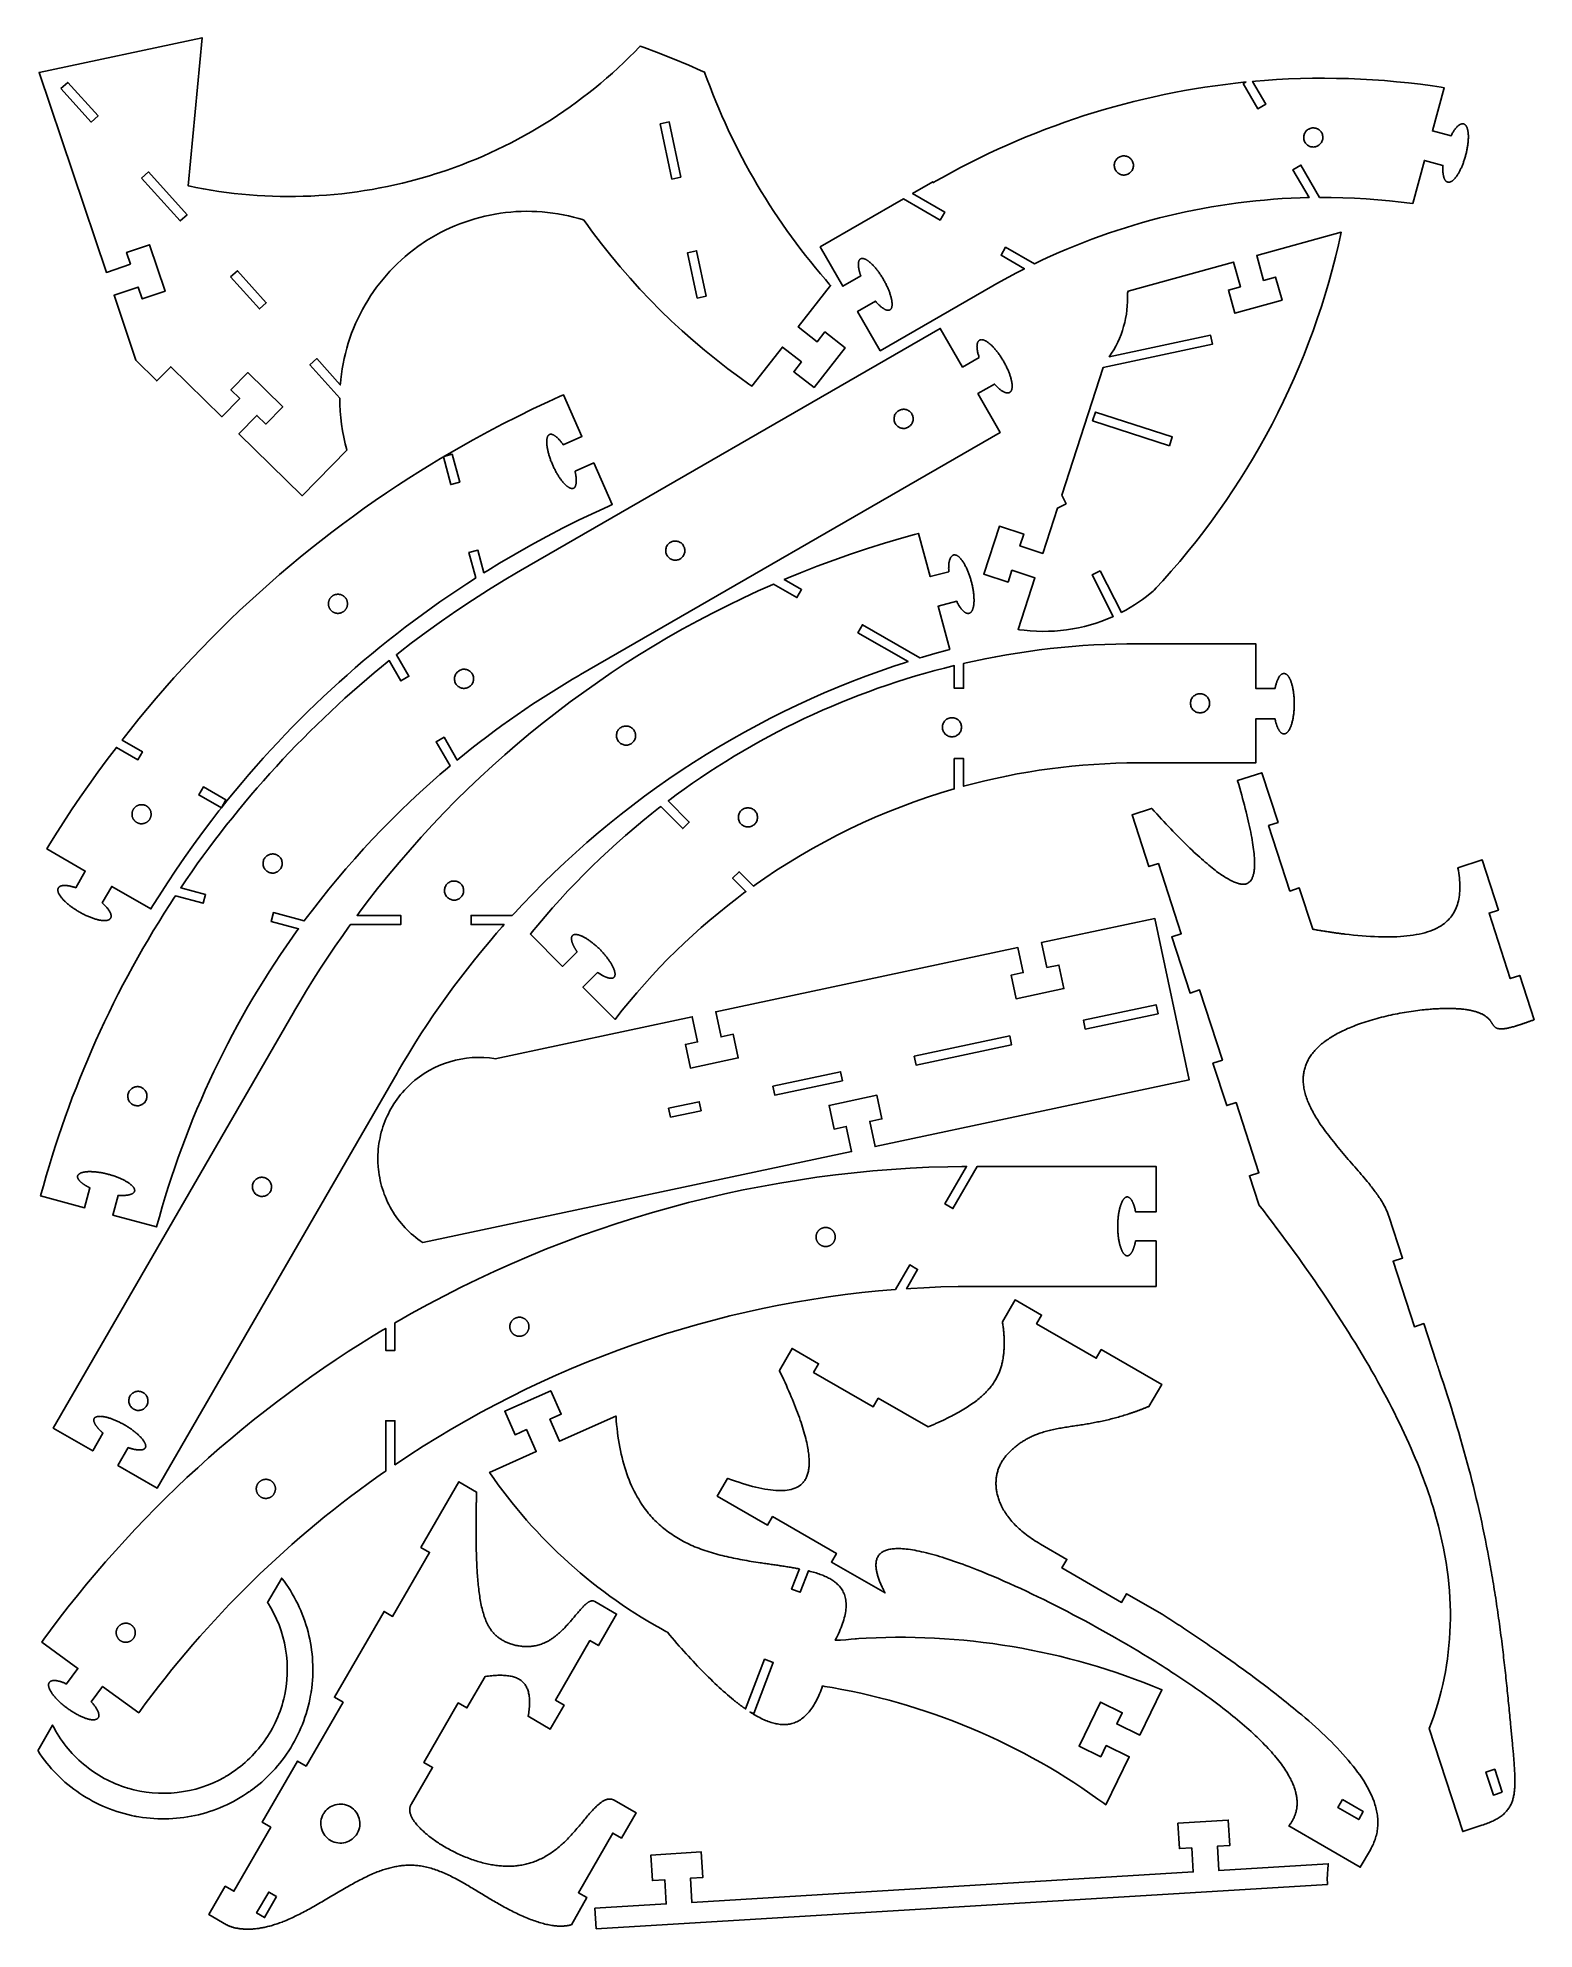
# Model space of a CAD drawing. Extents: x 0 to 301, y 0 to 381.
import ezdxf

# ---------------------------------------------------------------- set-up
doc = ezdxf.new("R2010")
doc.units = 0
doc.layers.get('0').update_dxf_attribs({"linetype": 'CONTINUOUS'})

msp = doc.modelspace()

# ---------------------------------------------------------------- linework, layer by layer
at = {"color": 0}
for points in [[(18.6572, 334.982), (13.7752, 333.342), (0.26101, 373.574), (33.0437, 380.542), (30.231, 350.746), (30.6125, 350.665), (31.7599, 350.433), (33.2924, 350.146), (34.8279, 349.882), (36.3663, 349.644), (37.9068, 349.431), (39.4499, 349.242), (40.9939, 349.078), (42.5408, 348.938), (44.0878, 348.824), (45.6358, 348.733), (47.1849, 348.668), (48.7349, 348.626), (50.2839, 348.611), (51.8339, 348.619), (53.3819, 348.653), (54.9299, 348.71), (56.4769, 348.792), (58.0229, 348.899), (59.5658, 349.031), (61.1079, 349.186), (62.6468, 349.367), (64.1839, 349.572), (65.7179, 349.801), (67.2489, 350.056), (68.7758, 350.335), (70.2989, 350.638), (71.8189, 350.965), (73.3339, 351.317), (74.8439, 351.693), (76.35, 352.093), (77.85, 352.519), (78.9719, 352.853), (79.3439, 352.968), (79.7179, 353.083), (80.8319, 353.442), (82.3099, 353.939), (83.7789, 354.458), (85.2369, 355.001), (86.686, 355.567), (88.125, 356.154), (89.5539, 356.765), (90.971, 357.399), (92.3779, 358.053), (93.7739, 358.731), (95.1569, 359.429), (96.5289, 360.15), (97.8899, 360.892), (99.2369, 361.656), (100.574, 362.44), (101.896, 363.246), (103.206, 364.074), (104.503, 364.921), (105.786, 365.789), (107.056, 366.678), (108.311, 367.586), (109.551, 368.515), (110.779, 369.464), (111.99, 370.433), (113.188, 371.422), (114.369, 372.431), (115.536, 373.457), (116.686, 374.504), (117.821, 375.569), (118.939, 376.654), (120.042, 377.757), (120.857, 378.597), (121.126, 378.879), (121.949, 378.582), (124.406, 377.66), (127.66, 376.374), (130.887, 375.024), (133.292, 373.971), (134.089, 373.608), (134.219, 373.239), (134.624, 372.132), (135.175, 370.662), (135.744, 369.2), (136.332, 367.744), (136.936, 366.299), (137.557, 364.86), (138.196, 363.429), (138.85, 362.006), (139.522, 360.592), (140.211, 359.186), (140.917, 357.789), (141.639, 356.401), (142.376, 355.022), (143.132, 353.653), (143.903, 352.292), (144.69, 350.94), (145.494, 349.599), (146.314, 348.267), (147.15, 346.944), (148.001, 345.632), (148.869, 344.329), (149.753, 343.037), (150.651, 341.756), (151.565, 340.485), (152.496, 339.225), (153.442, 337.976), (154.401, 336.737), (155.378, 335.511), (156.368, 334.294), (157.375, 333.09), (158.396, 331.897), (159.171, 331.01), (159.431, 330.717), (152.921, 322.383), (156.743, 319.399), (158.282, 321.368), (162.34, 318.197), (156.09, 310.2), (152.032, 313.371), (153.572, 315.34), (149.75, 318.326), (143.607, 310.465), (142.992, 310.889), (141.164, 312.192), (138.762, 313.972), (136.401, 315.801), (134.082, 317.682), (131.806, 319.612), (129.574, 321.59), (127.385, 323.617), (125.242, 325.69), (123.144, 327.81), (121.093, 329.975), (119.09, 332.185), (117.135, 334.439), (115.229, 336.737), (113.372, 339.078), (111.567, 341.46), (110.243, 343.272), (109.811, 343.882), (109.554, 343.964), (108.778, 344.193), (107.739, 344.474), (106.696, 344.722), (105.649, 344.942), (104.599, 345.131), (103.546, 345.29), (102.492, 345.419), (101.435, 345.518), (100.378, 345.588), (99.321, 345.626), (98.2639, 345.636), (97.2079, 345.617), (96.1539, 345.567), (95.1029, 345.489), (94.0539, 345.381), (93.0099, 345.243), (91.9679, 345.076), (90.9329, 344.882), (89.9029, 344.657), (88.8779, 344.404), (87.861, 344.122), (86.851, 343.811), (85.8489, 343.472), (84.856, 343.104), (83.871, 342.708), (82.8969, 342.285), (81.9329, 341.832), (80.981, 341.351), (80.0389, 340.842), (79.1108, 340.306), (78.1939, 339.742), (77.5169, 339.3), (77.2929, 339.149), (77.0689, 338.997), (76.4079, 338.531), (75.5439, 337.89), (74.7008, 337.228), (73.8799, 336.542), (73.0799, 335.836), (72.3019, 335.108), (71.5458, 334.361), (70.8129, 333.594), (70.1029, 332.808), (69.416, 332.004), (68.7529, 331.182), (68.1129, 330.342), (67.4979, 329.485), (66.9079, 328.611), (66.3419, 327.721), (65.8008, 326.817), (65.286, 325.897), (64.7958, 324.964), (64.3329, 324.017), (63.8958, 323.057), (63.4858, 322.083), (63.1029, 321.099), (62.7469, 320.103), (62.4189, 319.096), (62.1189, 318.078), (61.8469, 317.05), (61.6039, 316.014), (61.3899, 314.968), (61.2049, 313.914), (61.0489, 312.853), (60.9239, 311.785), (60.8489, 310.979), (60.8289, 310.71), (56.0749, 315.99), (54.6999, 314.753), (60.726, 308.06), (60.7239, 307.729), (60.7439, 306.735), (60.8089, 305.411), (60.9199, 304.092), (61.0769, 302.778), (61.2808, 301.469), (61.5299, 300.169), (61.8249, 298.878), (62.0749, 297.915), (62.1649, 297.596), (53.1308, 288.411), (40.4389, 300.896), (44.0528, 304.565), (45.8349, 302.813), (49.2358, 306.269), (42.2128, 313.176), (38.8129, 309.719), (40.5949, 307.967), (36.9814, 304.296), (26.7329, 314.376), (23.9279, 311.525), (19.7099, 315.674), (15.3194, 328.744), (20.2015, 330.385), (20.9976, 328.014), (25.5951, 329.558), (22.4588, 338.896), (17.8611, 337.351), (18.6572, 334.982)], [(4.64312, 370.346), (10.7281, 363.588), (12.103, 364.825), (6.01801, 371.583), (4.64312, 370.346)], [(284.275, 360.964), (284.357, 361.118), (284.439, 361.268), (284.524, 361.414), (284.607, 361.557), (284.689, 361.693), (284.775, 361.825), (284.86, 361.95), (284.946, 362.072), (285.031, 362.189), (285.117, 362.299), (285.203, 362.404), (285.289, 362.504), (285.374, 362.599), (285.46, 362.688), (285.546, 362.768), (285.632, 362.846), (285.717, 362.917), (285.8, 362.981), (285.885, 363.036), (285.967, 363.089), (286.05, 363.132), (286.132, 363.172), (286.214, 363.203), (286.293, 363.225), (286.374, 363.243), (286.45, 363.254), (286.528, 363.257), (286.603, 363.25), (286.678, 363.239), (286.732, 363.225), (286.782, 363.207), (286.832, 363.188), (286.881, 363.161), (286.928, 363.135), (286.974, 363.103), (287.017, 363.068), (287.06, 363.029), (287.103, 362.987), (287.142, 362.942), (287.182, 362.893), (287.218, 362.842), (287.256, 362.786), (287.289, 362.728), (287.324, 362.667), (287.356, 362.603), (287.385, 362.535), (287.414, 362.464), (287.442, 362.392), (287.467, 362.314), (287.492, 362.236), (287.517, 362.154), (287.539, 362.071), (287.557, 361.982), (287.578, 361.893), (287.593, 361.8), (287.61, 361.707), (287.624, 361.61), (287.638, 361.51), (287.649, 361.407), (287.661, 361.267), (287.671, 361.124), (287.678, 360.975), (287.682, 360.824), (287.685, 360.668), (287.685, 360.507), (287.681, 360.346), (287.674, 360.181), (287.664, 360.011), (287.653, 359.842), (287.639, 359.668), (287.621, 359.492), (287.603, 359.314), (287.581, 359.132), (287.557, 358.95), (287.531, 358.768), (287.5, 358.582), (287.468, 358.397), (287.435, 358.21), (287.4, 358.022), (287.361, 357.832), (287.321, 357.643), (287.278, 357.456), (287.232, 357.264), (287.185, 357.075), (287.138, 356.886), (287.085, 356.699), (287.032, 356.511), (286.978, 356.324), (286.921, 356.136), (286.86, 355.953), (286.8, 355.774), (286.739, 355.596), (286.678, 355.421), (286.611, 355.247), (286.546, 355.075), (286.478, 354.907), (286.41, 354.742), (286.342, 354.578), (286.271, 354.418), (286.199, 354.26), (286.124, 354.104), (286.05, 353.953), (285.975, 353.804), (285.9, 353.66), (285.824, 353.518), (285.746, 353.381), (285.668, 353.247), (285.592, 353.117), (285.513, 352.989), (285.432, 352.868), (285.353, 352.75), (285.274, 352.638), (285.192, 352.529), (285.114, 352.425), (285.032, 352.326), (284.953, 352.232), (284.874, 352.143), (284.792, 352.06), (284.714, 351.981), (284.632, 351.907), (284.553, 351.84), (284.5, 351.799), (284.449, 351.76), (284.396, 351.722), (284.342, 351.689), (284.292, 351.657), (284.239, 351.628), (284.185, 351.603), (284.135, 351.579), (284.082, 351.557), (284.032, 351.539), (283.981, 351.525), (283.931, 351.511), (283.881, 351.503), (283.831, 351.494), (283.781, 351.49), (283.732, 351.489), (283.685, 351.489), (283.638, 351.493), (283.589, 351.5), (283.543, 351.508), (283.499, 351.521), (283.456, 351.536), (283.41, 351.553), (283.368, 351.572), (283.325, 351.596), (283.285, 351.622), (283.246, 351.65), (283.207, 351.682), (283.168, 351.715), (283.132, 351.751), (283.099, 351.792), (283.053, 351.846), (283.013, 351.904), (282.974, 351.965), (282.935, 352.032), (282.899, 352.1), (282.864, 352.175), (282.832, 352.251), (282.8, 352.332), (282.771, 352.417), (282.743, 352.504), (282.718, 352.594), (282.696, 352.689), (282.675, 352.786), (282.653, 352.888), (282.635, 352.992), (282.618, 353.099), (282.606, 353.207), (282.592, 353.321), (282.582, 353.436), (282.571, 353.554), (282.564, 353.675), (282.56, 353.799), (282.556, 353.925), (282.553, 354.054), (282.553, 354.185), (282.556, 354.318), (282.56, 354.453), (282.564, 354.589), (282.571, 354.731), (282.582, 354.872), (278.853, 355.886), (276.492, 347.211), (275.91, 347.29), (274.164, 347.508), (271.831, 347.764), (269.492, 347.979), (267.15, 348.154), (264.807, 348.286), (262.463, 348.376), (260.114, 348.426), (258.353, 348.438), (257.767, 348.435), (254.014, 354.935), (252.411, 354.01), (255.646, 348.406), (255.199, 348.397), (253.853, 348.356), (252.06, 348.281), (250.267, 348.182), (248.481, 348.06), (246.693, 347.912), (244.911, 347.742), (243.132, 347.547), (241.357, 347.328), (239.585, 347.086), (237.817, 346.819), (236.053, 346.529), (234.293, 346.217), (232.539, 345.879), (230.789, 345.518), (229.046, 345.136), (227.306, 344.728), (225.574, 344.297), (223.846, 343.843), (222.124, 343.367), (220.41, 342.865), (218.7, 342.343), (216.999, 341.797), (215.303, 341.226), (213.617, 340.635), (211.938, 340.019), (210.264, 339.382), (208.6, 338.721), (206.943, 338.036), (205.296, 337.331), (203.657, 336.603), (202.028, 335.85), (200.813, 335.274), (200.407, 335.078), (194.632, 338.411), (193.707, 336.81), (198.417, 334.089), (198.013, 333.885), (196.8, 333.257), (195.196, 332.403), (193.603, 331.525), (192.417, 330.854), (192.024, 330.628), (169.414, 317.575), (164.839, 325.499), (168.424, 327.568), (168.513, 327.464), (168.6, 327.364), (168.689, 327.267), (168.778, 327.171), (168.867, 327.079), (168.956, 326.989), (169.043, 326.903), (169.131, 326.818), (169.218, 326.736), (169.306, 326.657), (169.392, 326.582), (169.478, 326.508), (169.563, 326.439), (169.644, 326.372), (169.728, 326.307), (169.81, 326.247), (169.892, 326.189), (169.969, 326.135), (170.049, 326.082), (170.128, 326.035), (170.203, 325.989), (170.278, 325.949), (170.353, 325.91), (170.424, 325.875), (170.493, 325.843), (170.563, 325.815), (170.631, 325.792), (170.696, 325.771), (170.76, 325.753), (170.824, 325.739), (170.881, 325.729), (170.938, 325.722), (170.994, 325.718), (171.049, 325.718), (171.1, 325.721), (171.15, 325.726), (171.199, 325.736), (171.244, 325.747), (171.289, 325.763), (171.332, 325.782), (171.374, 325.803), (171.413, 325.828), (171.45, 325.854), (171.485, 325.886), (171.518, 325.919), (171.55, 325.957), (171.581, 325.997), (171.61, 326.039), (171.635, 326.086), (171.66, 326.136), (171.681, 326.188), (171.7, 326.243), (171.718, 326.303), (171.735, 326.364), (171.749, 326.429), (171.763, 326.497), (171.774, 326.568), (171.781, 326.643), (171.788, 326.719), (171.792, 326.8), (171.796, 326.904), (171.793, 327.015), (171.789, 327.129), (171.781, 327.247), (171.768, 327.371), (171.753, 327.497), (171.735, 327.626), (171.71, 327.761), (171.685, 327.897), (171.656, 328.036), (171.624, 328.179), (171.586, 328.325), (171.549, 328.474), (171.506, 328.625), (171.46, 328.779), (171.41, 328.933), (171.36, 329.092), (171.306, 329.25), (171.246, 329.411), (171.185, 329.575), (171.124, 329.739), (171.056, 329.904), (170.986, 330.069), (170.917, 330.237), (170.842, 330.404), (170.763, 330.574), (170.685, 330.743), (170.603, 330.911), (170.517, 331.081), (170.431, 331.25), (170.342, 331.414), (170.253, 331.576), (170.163, 331.739), (170.069, 331.9), (169.975, 332.061), (169.881, 332.221), (169.782, 332.379), (169.685, 332.536), (169.585, 332.69), (169.482, 332.844), (169.381, 332.996), (169.278, 333.146), (169.174, 333.293), (169.067, 333.438), (168.961, 333.581), (168.856, 333.721), (168.749, 333.857), (168.642, 333.993), (168.535, 334.125), (168.428, 334.253), (168.319, 334.379), (168.212, 334.5), (168.106, 334.618), (167.999, 334.733), (167.892, 334.844), (167.788, 334.953), (167.681, 335.056), (167.578, 335.154), (167.474, 335.249), (167.369, 335.339), (167.267, 335.425), (167.192, 335.486), (167.117, 335.544), (167.042, 335.6), (166.968, 335.654), (166.894, 335.704), (166.824, 335.753), (166.753, 335.797), (166.682, 335.839), (166.614, 335.879), (166.546, 335.917), (166.481, 335.95), (166.414, 335.982), (166.349, 336.011), (166.288, 336.036), (166.224, 336.06), (166.164, 336.081), (166.106, 336.099), (166.049, 336.114), (165.992, 336.125), (165.935, 336.136), (165.882, 336.143), (165.831, 336.147), (165.781, 336.149), (165.731, 336.147), (165.685, 336.143), (165.638, 336.136), (165.594, 336.128), (165.553, 336.115), (165.513, 336.1), (165.474, 336.083), (165.438, 336.064), (165.403, 336.042), (165.369, 336.015), (165.337, 335.989), (165.31, 335.957), (165.281, 335.925), (165.253, 335.889), (165.225, 335.85), (165.2, 335.81), (165.178, 335.767), (165.156, 335.721), (165.135, 335.672), (165.117, 335.622), (165.099, 335.568), (165.085, 335.513), (165.069, 335.454), (165.057, 335.393), (165.046, 335.331), (165.038, 335.265), (165.031, 335.197), (165.024, 335.128), (165.021, 335.056), (165.018, 334.981), (165.018, 334.904), (165.019, 334.825), (165.024, 334.743), (165.028, 334.66), (165.035, 334.575), (165.042, 334.486), (165.053, 334.397), (165.06, 334.346), (165.067, 334.293), (165.075, 334.24), (165.085, 334.186), (165.093, 334.132), (165.103, 334.079), (165.112, 334.024), (165.124, 333.968), (165.135, 333.911), (165.146, 333.856), (165.16, 333.799), (165.171, 333.74), (165.199, 333.625), (165.214, 333.565), (165.231, 333.506), (165.244, 333.446), (165.263, 333.386), (165.278, 333.325), (165.296, 333.264), (165.313, 333.203), (165.331, 333.14), (165.35, 333.079), (165.369, 333.017), (165.389, 332.954), (165.41, 332.889), (165.431, 332.826), (165.453, 332.763), (165.474, 332.699), (165.499, 332.633), (161.914, 330.564), (157.339, 338.489), (174.068, 348.147), (181.453, 343.885), (182.378, 345.486), (175.918, 349.215), (180.013, 351.579), (180.099, 351.431), (180.55, 351.69), (181.913, 352.461), (183.739, 353.465), (185.578, 354.446), (187.428, 355.4), (189.288, 356.332), (191.163, 357.236), (193.046, 358.115), (194.939, 358.971), (196.846, 359.799), (198.76, 360.603), (200.685, 361.379), (202.621, 362.132), (204.564, 362.857), (206.517, 363.557), (208.481, 364.232), (210.45, 364.881), (212.431, 365.503), (214.418, 366.099), (216.414, 366.668), (218.417, 367.211), (220.428, 367.729), (222.446, 368.218), (224.468, 368.682), (226.5, 369.118), (228.536, 369.529), (230.581, 369.911), (232.631, 370.268), (234.685, 370.599), (236.743, 370.9), (238.81, 371.175), (240.878, 371.424), (242.435, 371.592), (242.953, 371.643), (242.411, 371.331), (245.338, 366.264), (246.939, 367.189), (244.293, 371.771), (244.896, 371.825), (246.703, 371.971), (249.117, 372.135), (251.531, 372.26), (253.943, 372.349), (256.36, 372.4), (258.774, 372.414), (261.189, 372.392), (263.603, 372.331), (266.014, 372.232), (268.425, 372.099), (270.835, 371.928), (273.242, 371.718), (275.646, 371.474), (278.046, 371.189), (280.442, 370.871), (282.236, 370.607), (282.835, 370.514), (280.468, 361.821), (284.196, 360.807), (284.275, 360.964)], [(129.329, 352.504), (126.967, 363.619), (125.157, 363.235), (127.519, 352.119), (129.329, 352.504)], [(254.828, 359.536), (254.803, 359.578), (254.736, 359.711), (254.667, 359.892), (254.617, 360.075), (254.582, 360.26), (254.568, 360.446), (254.574, 360.632), (254.596, 360.814), (254.635, 360.996), (254.692, 361.172), (254.764, 361.342), (254.853, 361.506), (254.957, 361.66), (255.078, 361.804), (255.214, 361.938), (255.367, 362.057), (255.489, 362.139), (255.574, 362.189), (255.707, 362.256), (255.888, 362.325), (256.071, 362.375), (256.256, 362.407), (256.442, 362.422), (256.628, 362.418), (256.813, 362.397), (256.992, 362.357), (257.167, 362.3), (257.339, 362.228), (257.5, 362.139), (257.656, 362.032), (257.799, 361.911), (257.932, 361.775), (258.053, 361.625), (258.138, 361.503), (258.16, 361.461), (258.185, 361.418), (258.25, 361.285), (258.321, 361.106), (258.371, 360.922), (258.406, 360.736), (258.418, 360.55), (258.414, 360.364), (258.392, 360.181), (258.353, 360), (258.296, 359.824), (258.224, 359.654), (258.135, 359.492), (258.031, 359.336), (257.91, 359.192), (257.774, 359.057), (257.621, 358.938), (257.499, 358.856), (257.457, 358.831), (257.414, 358.807), (257.282, 358.742), (257.1, 358.671), (256.917, 358.618), (256.731, 358.588), (256.546, 358.574), (256.36, 358.578), (256.175, 358.6), (255.996, 358.639), (255.821, 358.693), (255.649, 358.768), (255.486, 358.857), (255.332, 358.963), (255.189, 359.082), (255.056, 359.218), (254.935, 359.368), (254.85, 359.493), (254.828, 359.536)], [(216.737, 353.899), (216.714, 353.942), (216.649, 354.075), (216.578, 354.256), (216.525, 354.439), (216.493, 354.624), (216.481, 354.81), (216.485, 354.996), (216.506, 355.179), (216.546, 355.36), (216.603, 355.536), (216.674, 355.707), (216.763, 355.868), (216.868, 356.024), (216.989, 356.168), (217.125, 356.3), (217.278, 356.422), (217.399, 356.504), (217.442, 356.529), (217.485, 356.554), (217.617, 356.618), (217.799, 356.689), (217.981, 356.74), (218.167, 356.772), (218.353, 356.786), (218.539, 356.782), (218.724, 356.761), (218.903, 356.721), (219.078, 356.664), (219.249, 356.592), (219.413, 356.503), (219.567, 356.397), (219.71, 356.275), (219.843, 356.142), (219.964, 355.99), (220.046, 355.867), (220.071, 355.825), (220.096, 355.782), (220.163, 355.649), (220.231, 355.468), (220.282, 355.286), (220.317, 355.1), (220.331, 354.914), (220.325, 354.728), (220.303, 354.543), (220.264, 354.364), (220.207, 354.188), (220.135, 354.018), (220.046, 353.854), (219.942, 353.7), (219.821, 353.556), (219.685, 353.422), (219.532, 353.301), (219.41, 353.219), (219.367, 353.194), (219.324, 353.169), (219.192, 353.104), (219.013, 353.035), (218.828, 352.983), (218.642, 352.95), (218.456, 352.936), (218.271, 352.942), (218.086, 352.963), (217.906, 353.003), (217.731, 353.058), (217.56, 353.132), (217.399, 353.221), (217.243, 353.325), (217.099, 353.447), (216.967, 353.582), (216.846, 353.733), (216.763, 353.857), (216.737, 353.899)], [(20.8656, 352.329), (28.6254, 343.711), (30.0003, 344.949), (22.2404, 353.567), (20.8656, 352.329)], [(213.669, 273.317), (212.021, 272.476), (216.271, 264.135), (215.99, 264.008), (215.14, 263.647), (213.996, 263.203), (212.837, 262.8), (211.668, 262.44), (210.487, 262.124), (209.297, 261.85), (208.099, 261.618), (206.894, 261.431), (205.682, 261.287), (204.467, 261.188), (203.246, 261.131), (202.024, 261.118), (200.801, 261.149), (199.578, 261.225), (198.356, 261.346), (197.439, 261.464), (197.135, 261.51), (200.515, 271.914), (195.903, 273.412), (195.131, 271.036), (190.232, 272.626), (193.369, 282.281), (198.267, 280.689), (197.494, 278.311), (202.107, 276.813), (205.072, 285.94), (206.792, 286.815), (205.915, 288.535), (214.261, 314.221), (236.215, 318.886), (235.831, 320.696), (215.454, 316.365), (215.576, 316.539), (215.931, 317.072), (216.375, 317.797), (216.788, 318.537), (217.168, 319.293), (217.517, 320.063), (217.832, 320.846), (218.114, 321.639), (218.362, 322.444), (218.576, 323.258), (218.758, 324.082), (218.904, 324.912), (219.015, 325.75), (219.093, 326.593), (219.135, 327.439), (219.14, 328.29), (219.122, 328.929), (219.11, 329.142), (219.24, 329.544), (240.461, 335.418), (241.835, 330.454), (239.425, 329.787), (240.719, 325.114), (250.213, 327.742), (248.918, 332.415), (246.508, 331.749), (245.135, 336.713), (262.126, 341.415), (261.99, 340.783), (261.563, 338.892), (260.958, 336.382), (260.311, 333.883), (259.622, 331.4), (258.893, 328.931), (258.122, 326.475), (257.31, 324.035), (256.457, 321.611), (255.564, 319.203), (254.632, 316.811), (253.658, 314.438), (252.646, 312.081), (251.594, 309.742), (250.504, 307.421), (249.374, 305.121), (248.206, 302.838), (247, 300.576), (245.756, 298.335), (244.472, 296.115), (243.153, 293.917), (241.796, 291.74), (240.401, 289.585), (238.971, 287.454), (237.503, 285.346), (235.999, 283.263), (234.46, 281.203), (232.883, 279.168), (231.272, 277.16), (229.626, 275.176), (227.944, 273.219), (226.229, 271.289), (224.921, 269.858), (224.479, 269.386), (224.292, 269.225), (223.719, 268.749), (222.942, 268.133), (222.149, 267.542), (221.337, 266.974), (220.51, 266.429), (219.667, 265.91), (218.808, 265.414), (218.156, 265.058), (217.936, 264.943), (213.669, 273.317)], [(134.415, 328.575), (132.479, 337.686), (130.669, 337.301), (132.606, 328.19), (134.415, 328.575)], [(38.7629, 332.451), (44.5629, 326.011), (45.9368, 327.249), (40.1379, 333.69), (38.7629, 332.451)], [(189.313, 316.214), (185.967, 314.282), (181.467, 322.076), (97.0631, 273.346), (96.246, 272.874), (93.8119, 271.431), (90.5969, 269.454), (87.42, 267.422), (84.28, 265.331), (81.179, 263.183), (78.1169, 260.981), (75.095, 258.721), (72.855, 256.992), (72.115, 256.407), (74.61, 252.086), (73.0079, 251.161), (70.6529, 255.239), (70.2729, 254.933), (69.141, 254.008), (67.6419, 252.765), (66.155, 251.508), (64.68, 250.237), (63.2179, 248.953), (61.7679, 247.656), (60.3307, 246.344), (58.9061, 245.019), (57.4942, 243.683), (56.0951, 242.332), (54.709, 240.969), (53.336, 239.593), (51.976, 238.204), (50.6292, 236.803), (49.2956, 235.389), (47.9754, 233.963), (46.6686, 232.525), (45.3754, 231.074), (44.0958, 229.611), (42.83, 228.136), (41.5776, 226.649), (40.3396, 225.15), (39.1154, 223.639), (37.9051, 222.117), (36.709, 220.583), (35.5272, 219.038), (34.3597, 217.481), (33.2067, 215.914), (32.0679, 214.335), (30.9437, 212.744), (29.8344, 211.143), (29.0117, 209.935), (28.7399, 209.531), (33.7201, 208.196), (33.2413, 206.41), (27.6585, 207.906), (27.3722, 207.471), (26.5226, 206.161), (25.405, 204.407), (24.3054, 202.643), (23.2237, 200.868), (22.1604, 199.082), (21.1154, 197.288), (20.0888, 195.482), (19.0804, 193.667), (18.0904, 191.842), (17.119, 190.007), (16.1661, 188.164), (15.2319, 186.311), (14.3165, 184.449), (13.4198, 182.578), (12.5419, 180.699), (11.6829, 178.81), (10.8429, 176.913), (10.0219, 175.008), (9.21994, 173.094), (8.43718, 171.172), (7.67367, 169.243), (6.92936, 167.306), (6.20449, 165.361), (5.49897, 163.408), (4.81293, 161.449), (4.14649, 159.482), (3.49946, 157.507), (2.87224, 155.526), (2.26497, 153.539), (1.67714, 151.544), (1.10938, 149.543), (0.69586, 148.039), (0.56147, 147.536), (9.39968, 145.168), (10.4704, 149.164), (10.4125, 149.192), (10.3551, 149.219), (10.2981, 149.249), (10.2418, 149.276), (10.1859, 149.304), (10.1306, 149.333), (10.0758, 149.362), (10.0216, 149.39), (9.96799, 149.419), (9.91476, 149.449), (9.86225, 149.478), (9.81039, 149.507), (9.75896, 149.536), (9.70828, 149.565), (9.65799, 149.594), (9.60856, 149.624), (9.55946, 149.654), (9.51129, 149.683), (9.46365, 149.712), (9.41656, 149.743), (9.37017, 149.772), (9.32449, 149.801), (9.27946, 149.832), (9.23519, 149.861), (9.19146, 149.892), (9.14839, 149.921), (9.10618, 149.951), (9.06446, 149.981), (9.02365, 150.011), (8.98356, 150.04), (8.90978, 150.097), (8.83876, 150.153), (8.77056, 150.208), (8.70535, 150.264), (8.64285, 150.319), (8.58306, 150.375), (8.52626, 150.431), (8.47228, 150.485), (8.42117, 150.539), (8.37289, 150.593), (8.32726, 150.646), (8.28467, 150.7), (8.24479, 150.753), (8.20785, 150.804), (8.17378, 150.856), (8.14247, 150.907), (8.11404, 150.957), (8.08837, 151.007), (8.0656, 151.057), (8.04579, 151.106), (8.02865, 151.153), (8.01449, 151.2), (8.0031, 151.246), (7.99447, 151.292), (7.98899, 151.336), (7.98617, 151.381), (7.98617, 151.424), (7.98904, 151.467), (7.99479, 151.507), (8.00336, 151.547), (8.01497, 151.586), (8.03039, 151.628), (8.04937, 151.668), (8.07194, 151.708), (8.09799, 151.747), (8.12728, 151.786), (8.15994, 151.824), (8.19607, 151.86), (8.23546, 151.896), (8.27806, 151.931), (8.32406, 151.964), (8.37326, 151.997), (8.42567, 152.029), (8.48118, 152.06), (8.53976, 152.09), (8.60157, 152.119), (8.66644, 152.147), (8.73438, 152.174), (8.80518, 152.199), (8.87929, 152.222), (8.95606, 152.246), (9.03586, 152.268), (9.11854, 152.288), (9.20404, 152.307), (9.29258, 152.325), (9.38379, 152.342), (9.47786, 152.356), (9.57465, 152.369), (9.67404, 152.382), (9.77626, 152.392), (9.88118, 152.401), (10.0131, 152.41), (10.1488, 152.417), (10.2877, 152.421), (10.43, 152.422), (10.5752, 152.422), (10.7234, 152.419), (10.8743, 152.414), (11.0279, 152.407), (11.184, 152.397), (11.3423, 152.386), (11.5029, 152.372), (11.6654, 152.356), (11.8298, 152.337), (11.9958, 152.318), (12.1634, 152.296), (12.3325, 152.271), (12.5027, 152.244), (12.6741, 152.217), (12.8462, 152.186), (13.0194, 152.154), (13.1932, 152.119), (13.3673, 152.083), (13.5418, 152.046), (13.7163, 152.006), (13.8908, 151.964), (14.0654, 151.921), (14.2397, 151.875), (14.4133, 151.828), (14.5865, 151.779), (14.7589, 151.728), (14.9368, 151.672), (15.1133, 151.617), (15.2883, 151.558), (15.4618, 151.499), (15.6333, 151.438), (15.8026, 151.375), (15.97, 151.311), (16.1351, 151.244), (16.2976, 151.178), (16.4579, 151.11), (16.6154, 151.042), (16.77, 150.971), (16.9217, 150.9), (17.0701, 150.828), (17.2156, 150.756), (17.3576, 150.682), (17.4961, 150.608), (17.6311, 150.533), (17.7622, 150.458), (17.8893, 150.383), (18.0125, 150.307), (18.1314, 150.232), (18.2461, 150.156), (18.3563, 150.079), (18.4619, 150.003), (18.5629, 149.926), (18.659, 149.85), (18.7501, 149.774), (18.8358, 149.699), (18.9165, 149.624), (18.9918, 149.549), (19.0469, 149.49), (19.0987, 149.432), (19.1472, 149.375), (19.1922, 149.318), (19.2342, 149.263), (19.2726, 149.207), (19.3076, 149.153), (19.3394, 149.1), (19.3681, 149.047), (19.3932, 148.994), (19.415, 148.943), (19.4336, 148.893), (19.4486, 148.843), (19.4606, 148.794), (19.4693, 148.746), (19.4747, 148.699), (19.4765, 148.653), (19.4754, 148.607), (19.4707, 148.561), (19.4631, 148.518), (19.4519, 148.475), (19.4375, 148.432), (19.4197, 148.39), (19.3987, 148.35), (19.3744, 148.31), (19.3469, 148.271), (19.3163, 148.233), (19.2822, 148.196), (19.2449, 148.16), (19.2043, 148.124), (19.1604, 148.09), (19.1107, 148.054), (19.0569, 148.019), (18.9997, 147.987), (18.9383, 147.956), (18.8736, 147.925), (18.805, 147.896), (18.7329, 147.868), (18.6572, 147.842), (18.5779, 147.817), (18.4956, 147.793), (18.41, 147.771), (18.3208, 147.75), (18.229, 147.731), (18.1338, 147.714), (18.0358, 147.697), (17.9347, 147.682), (17.8308, 147.669), (17.7243, 147.657), (17.6151, 147.647), (17.5031, 147.638), (17.3886, 147.631), (17.2718, 147.625), (17.1525, 147.622), (17.0308, 147.619), (16.9069, 147.618), (16.7811, 147.619), (16.6531, 147.622), (16.5229, 147.626), (16.3908, 147.632), (16.2569, 147.64), (16.1211, 147.65), (15.0504, 143.654), (23.8886, 141.285), (24.0237, 141.79), (24.4408, 143.304), (25.0158, 145.315), (25.6137, 147.318), (26.2342, 149.314), (26.8769, 151.301), (27.5422, 153.281), (28.2299, 155.251), (28.9397, 157.214), (29.6717, 159.168), (30.4256, 161.112), (31.2017, 163.049), (31.9994, 164.975), (32.8193, 166.892), (33.6608, 168.799), (34.5237, 170.696), (35.4083, 172.583), (36.3144, 174.461), (37.2418, 176.328), (38.1906, 178.185), (39.1603, 180.029), (40.1512, 181.864), (41.1633, 183.688), (42.1961, 185.5), (43.2499, 187.3), (44.3243, 189.09), (45.4194, 190.867), (46.5353, 192.632), (47.6714, 194.385), (48.8279, 196.125), (50.0049, 197.853), (51.2021, 199.568), (52.1126, 200.846), (52.4193, 201.271), (46.9092, 202.747), (47.3879, 204.533), (53.5915, 202.872), (53.9906, 203.411), (55.2035, 205.015), (56.8461, 207.135), (58.5189, 209.229), (60.2219, 211.297), (61.955, 213.34), (63.7169, 215.358), (65.5079, 217.35), (67.3279, 219.314), (69.1769, 221.251), (71.054, 223.163), (72.959, 225.046), (74.8919, 226.901), (76.8519, 228.728), (78.839, 230.526), (80.8529, 232.297), (82.38, 233.606), (82.894, 234.037), (80.0829, 238.906), (81.685, 239.831), (84.3369, 235.237), (84.701, 235.537), (85.801, 236.431), (87.2781, 237.608), (88.766, 238.771), (90.266, 239.918), (91.7781, 241.049), (93.301, 242.164), (94.836, 243.264), (96.3819, 244.347), (97.939, 245.415), (99.506, 246.465), (101.086, 247.501), (102.675, 248.519), (104.275, 249.522), (105.886, 250.508), (107.506, 251.479), (108.729, 252.194), (109.138, 252.431), (193.542, 301.162), (189.042, 308.956), (192.388, 310.888), (192.481, 310.782), (192.576, 310.678), (192.669, 310.576), (192.763, 310.479), (192.856, 310.383), (192.95, 310.292), (193.042, 310.203), (193.135, 310.117), (193.224, 310.033), (193.317, 309.953), (193.406, 309.876), (193.497, 309.803), (193.586, 309.732), (193.674, 309.667), (193.761, 309.601), (193.847, 309.542), (193.933, 309.485), (194.018, 309.432), (194.101, 309.382), (194.183, 309.336), (194.265, 309.293), (194.346, 309.256), (194.425, 309.219), (194.501, 309.189), (194.578, 309.161), (194.653, 309.138), (194.726, 309.118), (194.799, 309.103), (194.869, 309.092), (194.938, 309.085), (195.006, 309.082), (195.054, 309.082), (195.103, 309.086), (195.149, 309.092), (195.196, 309.1), (195.242, 309.11), (195.285, 309.124), (195.328, 309.139), (195.368, 309.157), (195.408, 309.176), (195.447, 309.199), (195.485, 309.224), (195.519, 309.25), (195.556, 309.281), (195.587, 309.311), (195.621, 309.344), (195.651, 309.381), (195.681, 309.417), (195.708, 309.457), (195.735, 309.499), (195.76, 309.543), (195.783, 309.589), (195.806, 309.636), (195.825, 309.686), (195.844, 309.737), (195.861, 309.792), (195.876, 309.846), (195.89, 309.906), (195.903, 309.963), (195.913, 310.024), (195.922, 310.086), (195.933, 310.189), (195.938, 310.296), (195.942, 310.408), (195.942, 310.524), (195.936, 310.644), (195.928, 310.768), (195.915, 310.896), (195.899, 311.028), (195.881, 311.161), (195.856, 311.3), (195.831, 311.442), (195.8, 311.585), (195.767, 311.732), (195.731, 311.882), (195.69, 312.033), (195.647, 312.188), (195.599, 312.344), (195.55, 312.503), (195.497, 312.664), (195.442, 312.826), (195.381, 312.992), (195.321, 313.157), (195.256, 313.324), (195.188, 313.492), (195.117, 313.661), (195.043, 313.831), (194.967, 314.003), (194.888, 314.174), (194.806, 314.346), (194.721, 314.518), (194.633, 314.692), (194.544, 314.862), (194.453, 315.033), (194.358, 315.204), (194.263, 315.375), (194.165, 315.544), (194.065, 315.713), (193.962, 315.881), (193.861, 316.043), (193.756, 316.207), (193.651, 316.369), (193.544, 316.531), (193.436, 316.686), (193.326, 316.842), (193.217, 316.996), (193.106, 317.146), (192.994, 317.294), (192.883, 317.439), (192.769, 317.582), (192.658, 317.721), (192.544, 317.856), (192.431, 317.989), (192.318, 318.117), (192.206, 318.242), (192.093, 318.362), (191.981, 318.481), (191.868, 318.593), (191.756, 318.701), (191.644, 318.806), (191.536, 318.906), (191.426, 318.999), (191.342, 319.068), (191.256, 319.136), (191.174, 319.2), (191.092, 319.263), (191.01, 319.321), (190.928, 319.375), (190.847, 319.428), (190.768, 319.476), (190.688, 319.524), (190.611, 319.567), (190.535, 319.604), (190.46, 319.642), (190.385, 319.674), (190.313, 319.703), (190.24, 319.729), (190.169, 319.751), (190.099, 319.771), (190.031, 319.786), (189.965, 319.799), (189.899, 319.807), (189.836, 319.811), (189.774, 319.813), (189.712, 319.811), (189.653, 319.806), (189.596, 319.794), (189.54, 319.782), (189.486, 319.764), (189.433, 319.743), (189.383, 319.718), (189.335, 319.689), (189.274, 319.644), (189.217, 319.594), (189.163, 319.537), (189.117, 319.476), (189.072, 319.407), (189.033, 319.335), (188.997, 319.256), (188.967, 319.169), (188.94, 319.079), (188.918, 318.983), (188.899, 318.883), (188.886, 318.778), (188.876, 318.668), (188.869, 318.556), (188.868, 318.435), (188.869, 318.313), (188.876, 318.185), (188.888, 318.056), (188.901, 317.918), (188.919, 317.781), (188.942, 317.638), (188.968, 317.492), (188.999, 317.342), (189.031, 317.189), (189.069, 317.033), (189.111, 316.875), (189.156, 316.714), (189.204, 316.549), (189.256, 316.383), (189.313, 316.214)], [(108.027, 293.326), (111.806, 295.01), (115.528, 286.649), (114.692, 286.276), (112.197, 285.132), (108.894, 283.557), (105.62, 281.926), (102.376, 280.237), (99.1615, 278.489), (95.9783, 276.688), (92.8267, 274.828), (90.4831, 273.399), (89.7076, 272.912), (88.4931, 277.456), (86.7053, 276.975), (88.0688, 271.876), (87.6118, 271.585), (86.2476, 270.701), (84.4397, 269.506), (82.6451, 268.292), (80.8636, 267.06), (79.0958, 265.81), (77.3415, 264.542), (75.6013, 263.256), (73.8747, 261.951), (72.1621, 260.631), (70.4638, 259.292), (68.7797, 257.933), (67.11, 256.561), (65.455, 255.169), (63.8144, 253.763), (62.189, 252.338), (60.5782, 250.897), (58.9826, 249.439), (57.4022, 247.965), (55.8371, 246.474), (54.2874, 244.967), (52.7535, 243.443), (51.2351, 241.904), (49.7326, 240.349), (48.2461, 238.776), (46.7757, 237.19), (45.3217, 235.588), (43.8839, 233.969), (42.4626, 232.336), (41.0579, 230.688), (39.6701, 229.024), (38.299, 227.344), (37.2815, 226.076), (36.9451, 225.651), (37.8365, 227.194), (33.289, 229.821), (32.3631, 228.217), (36.9018, 225.596), (36.4215, 224.989), (34.9989, 223.151), (33.1329, 220.679), (31.3043, 218.179), (29.5133, 215.653), (27.76, 213.1), (26.0447, 210.521), (24.3681, 207.917), (23.1347, 205.947), (22.7301, 205.286), (14.8746, 209.822), (12.9431, 206.476), (13.0731, 206.361), (13.1988, 206.246), (13.3204, 206.131), (13.4376, 206.017), (13.5503, 205.903), (13.6588, 205.789), (13.7624, 205.676), (13.8615, 205.564), (13.9558, 205.454), (14.0453, 205.343), (14.1297, 205.235), (14.2093, 205.128), (14.2838, 205.021), (14.3529, 204.915), (14.4168, 204.813), (14.4754, 204.71), (14.5286, 204.61), (14.5761, 204.511), (14.6182, 204.415), (14.6544, 204.321), (14.685, 204.228), (14.7096, 204.138), (14.7283, 204.05), (14.741, 203.964), (14.7475, 203.881), (14.7478, 203.8), (14.7418, 203.722), (14.7293, 203.646), (14.7104, 203.574), (14.685, 203.504), (14.6621, 203.456), (14.6357, 203.408), (14.6061, 203.364), (14.5733, 203.321), (14.5372, 203.281), (14.4982, 203.242), (14.4561, 203.206), (14.4108, 203.172), (14.3626, 203.14), (14.3115, 203.111), (14.2575, 203.083), (14.2007, 203.058), (14.1411, 203.035), (14.0787, 203.014), (14.0137, 202.996), (13.9461, 202.979), (13.8759, 202.965), (13.8031, 202.953), (13.7278, 202.942), (13.6501, 202.933), (13.57, 202.928), (13.4875, 202.924), (13.4028, 202.922), (13.3158, 202.922), (13.2266, 202.925), (13.1351, 202.929), (13.0418, 202.936), (12.9462, 202.946), (12.8487, 202.956), (12.7492, 202.969), (12.6478, 202.983), (12.5049, 203.008), (12.3583, 203.036), (12.2084, 203.068), (12.0554, 203.104), (11.8994, 203.143), (11.7405, 203.188), (11.5789, 203.235), (11.4149, 203.285), (11.2487, 203.339), (11.0806, 203.397), (10.9104, 203.458), (10.7387, 203.522), (10.5654, 203.589), (10.3909, 203.66), (10.2152, 203.733), (10.0387, 203.81), (9.86154, 203.889), (9.68371, 203.969), (9.50564, 204.054), (9.32742, 204.142), (9.14914, 204.231), (8.97119, 204.322), (8.79368, 204.417), (8.61675, 204.513), (8.44069, 204.611), (8.26557, 204.711), (8.09174, 204.814), (7.91917, 204.918), (7.74821, 205.024), (7.5791, 205.132), (7.41189, 205.242), (7.25603, 205.346), (7.10254, 205.451), (6.95144, 205.558), (6.80296, 205.665), (6.65707, 205.774), (6.51389, 205.882), (6.37369, 205.992), (6.23633, 206.1), (6.10211, 206.21), (5.97103, 206.321), (5.84332, 206.431), (5.71892, 206.542), (5.59804, 206.651), (5.48079, 206.761), (5.36724, 206.871), (5.25754, 206.981), (5.15175, 207.089), (5.04997, 207.197), (4.95236, 207.306), (4.859, 207.413), (4.76997, 207.518), (4.68544, 207.624), (4.60547, 207.728), (4.53022, 207.831), (4.45969, 207.932), (4.3941, 208.032), (4.3335, 208.131), (4.278, 208.228), (4.22771, 208.324), (4.18272, 208.417), (4.15554, 208.479), (4.13092, 208.54), (4.10883, 208.6), (4.08931, 208.66), (4.07232, 208.718), (4.05789, 208.776), (4.04601, 208.833), (4.03668, 208.89), (4.02983, 208.944), (4.0255, 208.999), (4.02371, 209.053), (4.02442, 209.104), (4.02761, 209.156), (4.03336, 209.206), (4.04156, 209.254), (4.05225, 209.301), (4.06538, 209.347), (4.08106, 209.392), (4.09918, 209.436), (4.11974, 209.478), (4.14274, 209.518), (4.16824, 209.558), (4.19613, 209.596), (4.22651, 209.632), (4.25933, 209.667), (4.29454, 209.699), (4.33219, 209.731), (4.37224, 209.76), (4.41476, 209.788), (4.45958, 209.814), (4.50683, 209.837), (4.57015, 209.867), (4.63683, 209.892), (4.70692, 209.914), (4.78028, 209.933), (4.85688, 209.951), (4.93658, 209.965), (5.01942, 209.978), (5.10525, 209.987), (5.19407, 209.993), (5.28575, 209.997), (5.38021, 209.999), (5.47743, 209.997), (5.57731, 209.993), (5.67985, 209.987), (5.78483, 209.978), (5.89231, 209.967), (6.00217, 209.953), (6.11442, 209.936), (6.22885, 209.918), (6.34549, 209.896), (6.46425, 209.872), (6.58507, 209.846), (6.70785, 209.818), (6.83263, 209.786), (6.9591, 209.753), (7.0874, 209.718), (7.21744, 209.679), (7.34907, 209.639), (7.48232, 209.596), (7.61703, 209.551), (9.54867, 212.897), (1.80908, 217.365), (2.21149, 218.026), (3.43647, 219.999), (5.09858, 222.608), (6.79525, 225.197), (8.52621, 227.763), (10.2911, 230.304), (12.09, 232.822), (13.9224, 235.317), (15.3175, 237.172), (15.7882, 237.786), (20.1086, 235.292), (21.0347, 236.896), (16.9304, 239.265), (17.3475, 239.801), (18.6111, 241.397), (20.3157, 243.508), (22.044, 245.599), (23.7958, 247.668), (25.5711, 249.717), (27.3694, 251.742), (29.1904, 253.746), (31.0344, 255.728), (32.9008, 257.688), (34.7894, 259.625), (36.7001, 261.542), (38.6329, 263.432), (40.5871, 265.301), (42.5628, 267.149), (44.5597, 268.971), (46.5776, 270.771), (48.6165, 272.549), (50.6761, 274.299), (52.756, 276.028), (54.856, 277.732), (56.976, 279.412), (59.1158, 281.067), (61.2753, 282.696), (63.4542, 284.301), (65.6521, 285.882), (67.869, 287.438), (70.1049, 288.967), (72.359, 290.471), (74.6317, 291.949), (76.9224, 293.401), (79.2311, 294.828), (80.974, 295.881), (81.5575, 296.226), (83.0483, 290.651), (84.836, 291.132), (83.3363, 296.742), (81.6681, 296.292), (82.3958, 296.724), (84.5917, 297.999), (87.5394, 299.66), (90.511, 301.278), (93.5053, 302.853), (96.5224, 304.385), (99.5617, 305.871), (102.623, 307.313), (104.932, 308.367), (105.705, 308.713), (109.427, 300.351), (105.647, 298.669), (105.569, 298.781), (105.491, 298.892), (105.412, 298.996), (105.334, 299.1), (105.255, 299.201), (105.177, 299.301), (105.098, 299.396), (105.02, 299.489), (104.942, 299.581), (104.864, 299.667), (104.786, 299.75), (104.709, 299.832), (104.633, 299.912), (104.556, 299.987), (104.481, 300.06), (104.405, 300.128), (104.331, 300.194), (104.257, 300.256), (104.184, 300.317), (104.112, 300.374), (104.041, 300.426), (103.971, 300.474), (103.902, 300.519), (103.834, 300.563), (103.767, 300.6), (103.701, 300.635), (103.637, 300.667), (103.574, 300.694), (103.512, 300.719), (103.451, 300.737), (103.394, 300.756), (103.337, 300.767), (103.282, 300.776), (103.229, 300.782), (103.177, 300.785), (103.127, 300.785), (103.078, 300.781), (103.03, 300.774), (102.984, 300.764), (102.939, 300.75), (102.896, 300.735), (102.855, 300.713), (102.815, 300.689), (102.776, 300.662), (102.74, 300.632), (102.704, 300.599), (102.67, 300.563), (102.638, 300.524), (102.608, 300.478), (102.578, 300.432), (102.551, 300.382), (102.525, 300.331), (102.501, 300.274), (102.478, 300.213), (102.457, 300.149), (102.437, 300.085), (102.42, 300.014), (102.403, 299.942), (102.389, 299.867), (102.376, 299.785), (102.362, 299.681), (102.352, 299.571), (102.345, 299.457), (102.341, 299.338), (102.34, 299.217), (102.343, 299.088), (102.348, 298.957), (102.357, 298.821), (102.368, 298.685), (102.383, 298.542), (102.4, 298.394), (102.421, 298.246), (102.444, 298.094), (102.471, 297.942), (102.5, 297.782), (102.532, 297.624), (102.567, 297.463), (102.605, 297.296), (102.646, 297.131), (102.689, 296.963), (102.735, 296.794), (102.784, 296.621), (102.835, 296.449), (102.889, 296.276), (102.945, 296.1), (103.004, 295.926), (103.066, 295.749), (103.13, 295.571), (103.197, 295.394), (103.266, 295.217), (103.337, 295.042), (103.406, 294.874), (103.477, 294.71), (103.549, 294.544), (103.624, 294.381), (103.7, 294.219), (103.777, 294.056), (103.856, 293.894), (103.936, 293.737), (104.017, 293.578), (104.1, 293.421), (104.184, 293.267), (104.269, 293.114), (104.354, 292.963), (104.441, 292.814), (104.528, 292.669), (104.617, 292.524), (104.705, 292.382), (104.795, 292.244), (104.885, 292.107), (104.975, 291.974), (105.065, 291.844), (105.156, 291.717), (105.247, 291.594), (105.338, 291.474), (105.429, 291.356), (105.52, 291.244), (105.611, 291.135), (105.702, 291.028), (105.792, 290.926), (105.882, 290.831), (105.971, 290.737), (106.04, 290.669), (106.109, 290.601), (106.178, 290.537), (106.245, 290.478), (106.313, 290.419), (106.379, 290.364), (106.445, 290.313), (106.51, 290.263), (106.575, 290.217), (106.638, 290.171), (106.701, 290.131), (106.763, 290.092), (106.824, 290.057), (106.884, 290.024), (106.944, 289.994), (107.002, 289.969), (107.059, 289.944), (107.115, 289.924), (107.17, 289.906), (107.224, 289.889), (107.276, 289.876), (107.327, 289.867), (107.378, 289.86), (107.426, 289.856), (107.474, 289.856), (107.52, 289.856), (107.564, 289.862), (107.607, 289.869), (107.649, 289.881), (107.689, 289.892), (107.727, 289.908), (107.763, 289.926), (107.799, 289.949), (107.834, 289.974), (107.867, 290), (107.9, 290.031), (107.931, 290.063), (107.961, 290.099), (107.99, 290.135), (108.017, 290.176), (108.044, 290.219), (108.069, 290.267), (108.093, 290.314), (108.116, 290.367), (108.137, 290.419), (108.157, 290.475), (108.175, 290.535), (108.193, 290.596), (108.209, 290.66), (108.223, 290.726), (108.236, 290.796), (108.247, 290.867), (108.257, 290.942), (108.266, 291.017), (108.273, 291.096), (108.278, 291.178), (108.282, 291.263), (108.284, 291.346), (108.285, 291.435), (108.284, 291.526), (108.282, 291.578), (108.281, 291.631), (108.278, 291.685), (108.275, 291.737), (108.272, 291.792), (108.268, 291.849), (108.264, 291.903), (108.259, 291.96), (108.254, 292.017), (108.248, 292.074), (108.241, 292.132), (108.234, 292.192), (108.227, 292.249), (108.219, 292.31), (108.211, 292.369), (108.202, 292.431), (108.192, 292.492), (108.183, 292.553), (108.172, 292.614), (108.161, 292.676), (108.15, 292.742), (108.138, 292.803), (108.126, 292.867), (108.113, 292.932), (108.1, 292.996), (108.086, 293.063), (108.072, 293.126), (108.057, 293.192), (108.042, 293.26), (108.027, 293.326)], [(175.067, 302.217), (175.024, 302.192), (174.892, 302.125), (174.711, 302.056), (174.528, 302.006), (174.342, 301.971), (174.156, 301.957), (173.969, 301.961), (173.786, 301.983), (173.606, 302.024), (173.429, 302.079), (173.26, 302.151), (173.097, 302.242), (172.943, 302.346), (172.799, 302.467), (172.665, 302.603), (172.544, 302.756), (172.461, 302.878), (172.438, 302.919), (172.413, 302.963), (172.347, 303.096), (172.276, 303.275), (172.224, 303.458), (172.193, 303.644), (172.179, 303.831), (172.183, 304.017), (172.206, 304.2), (172.244, 304.381), (172.301, 304.557), (172.374, 304.726), (172.462, 304.889), (172.568, 305.043), (172.688, 305.188), (172.824, 305.321), (172.976, 305.442), (173.099, 305.525), (173.142, 305.549), (173.185, 305.574), (173.317, 305.639), (173.497, 305.71), (173.681, 305.761), (173.867, 305.793), (174.053, 305.807), (174.237, 305.803), (174.422, 305.781), (174.603, 305.742), (174.778, 305.685), (174.949, 305.612), (175.111, 305.524), (175.265, 305.418), (175.41, 305.299), (175.543, 305.161), (175.663, 305.01), (175.744, 304.888), (175.769, 304.844), (175.796, 304.803), (175.861, 304.669), (175.931, 304.489), (175.981, 304.306), (176.015, 304.121), (176.029, 303.933), (176.025, 303.749), (176.003, 303.564), (175.962, 303.383), (175.906, 303.208), (175.835, 303.037), (175.744, 302.875), (175.64, 302.721), (175.519, 302.576), (175.383, 302.443), (175.231, 302.324), (175.11, 302.242), (175.067, 302.217)], [(227.578, 298.472), (228.15, 300.231), (212.696, 305.253), (212.124, 303.493), (227.578, 298.472)], [(13.0997, 99.8194), (11.0311, 96.2365), (3.10699, 100.812), (51.3217, 184.322), (51.6532, 184.896), (52.6619, 186.61), (54.0313, 188.879), (55.4293, 191.131), (56.8561, 193.365), (58.3113, 195.579), (59.7946, 197.776), (61.3064, 199.954), (62.4576, 201.576), (62.846, 202.112), (72.9822, 202.112), (72.9822, 203.962), (64.1992, 203.962), (64.705, 204.646), (66.2451, 206.681), (68.3333, 209.362), (70.4631, 212.006), (72.634, 214.612), (74.8457, 217.181), (77.0972, 219.711), (79.3885, 222.201), (81.7188, 224.654), (84.0875, 227.065), (86.4942, 229.438), (88.9382, 231.769), (91.4193, 234.063), (93.9367, 236.311), (96.4899, 238.519), (99.0783, 240.683), (101.702, 242.808), (104.359, 244.888), (107.05, 246.925), (109.775, 248.915), (112.532, 250.865), (115.321, 252.769), (118.142, 254.626), (120.994, 256.44), (123.876, 258.207), (126.789, 259.926), (129.731, 261.601), (132.702, 263.226), (135.701, 264.807), (138.728, 266.338), (141.782, 267.819), (144.864, 269.251), (147.192, 270.297), (147.971, 270.636), (152.661, 267.929), (153.586, 269.531), (150.094, 271.547), (150.918, 271.894), (153.401, 272.908), (156.731, 274.215), (160.081, 275.463), (163.453, 276.651), (166.844, 277.783), (170.256, 278.856), (173.685, 279.869), (176.268, 280.593), (177.132, 280.824), (179.461, 272.131), (183.193, 273.131), (183.182, 273.308), (183.175, 273.482), (183.171, 273.651), (183.168, 273.819), (183.171, 273.983), (183.174, 274.144), (183.182, 274.301), (183.19, 274.451), (183.203, 274.601), (183.218, 274.744), (183.236, 274.883), (183.257, 275.018), (183.282, 275.147), (183.308, 275.272), (183.339, 275.39), (183.371, 275.506), (183.407, 275.614), (183.443, 275.718), (183.485, 275.815), (183.528, 275.908), (183.574, 275.994), (183.624, 276.075), (183.675, 276.149), (183.729, 276.217), (183.786, 276.276), (183.846, 276.332), (183.91, 276.379), (183.975, 276.419), (184.042, 276.454), (184.114, 276.482), (184.167, 276.497), (184.222, 276.508), (184.278, 276.515), (184.335, 276.518), (184.393, 276.515), (184.45, 276.511), (184.51, 276.501), (184.568, 276.487), (184.628, 276.469), (184.689, 276.449), (184.75, 276.424), (184.811, 276.394), (184.872, 276.362), (184.935, 276.325), (184.997, 276.286), (185.06, 276.24), (185.124, 276.194), (185.189, 276.143), (185.25, 276.088), (185.314, 276.032), (185.378, 275.969), (185.442, 275.906), (185.507, 275.838), (185.571, 275.765), (185.635, 275.692), (185.699, 275.614), (185.764, 275.533), (185.828, 275.45), (185.892, 275.362), (185.954, 275.272), (186.036, 275.151), (186.117, 275.029), (186.197, 274.9), (186.276, 274.765), (186.356, 274.629), (186.433, 274.486), (186.511, 274.34), (186.589, 274.19), (186.664, 274.037), (186.739, 273.881), (186.814, 273.719), (186.886, 273.557), (186.958, 273.39), (187.029, 273.219), (187.099, 273.049), (187.165, 272.875), (187.232, 272.699), (187.297, 272.519), (187.361, 272.338), (187.424, 272.157), (187.483, 271.974), (187.542, 271.789), (187.599, 271.601), (187.653, 271.415), (187.707, 271.226), (187.757, 271.039), (187.807, 270.85), (187.851, 270.658), (187.896, 270.469), (187.939, 270.281), (187.976, 270.09), (188.014, 269.904), (188.049, 269.715), (188.082, 269.531), (188.11, 269.344), (188.139, 269.162), (188.164, 268.981), (188.185, 268.8), (188.204, 268.622), (188.221, 268.444), (188.236, 268.272), (188.247, 268.101), (188.257, 267.932), (188.264, 267.765), (188.268, 267.601), (188.271, 267.44), (188.271, 267.283), (188.267, 267.131), (188.261, 266.979), (188.253, 266.833), (188.242, 266.69), (188.228, 266.55), (188.214, 266.415), (188.193, 266.283), (188.172, 266.158), (188.149, 266.036), (188.122, 265.919), (188.093, 265.807), (188.061, 265.7), (188.028, 265.597), (187.99, 265.5), (187.965, 265.443), (187.94, 265.386), (187.914, 265.333), (187.885, 265.281), (187.857, 265.232), (187.825, 265.183), (187.793, 265.139), (187.761, 265.094), (187.728, 265.056), (187.693, 265.018), (187.658, 264.982), (187.622, 264.949), (187.585, 264.915), (187.547, 264.889), (187.508, 264.862), (187.468, 264.838), (187.428, 264.815), (187.386, 264.797), (187.344, 264.781), (187.303, 264.765), (187.258, 264.756), (187.215, 264.744), (187.171, 264.739), (187.125, 264.736), (187.082, 264.733), (187.033, 264.736), (186.989, 264.739), (186.94, 264.744), (186.893, 264.756), (186.844, 264.768), (186.782, 264.787), (186.717, 264.813), (186.651, 264.84), (186.586, 264.875), (186.521, 264.914), (186.453, 264.956), (186.386, 265.001), (186.319, 265.051), (186.253, 265.106), (186.185, 265.164), (186.117, 265.226), (186.05, 265.29), (185.982, 265.361), (185.914, 265.433), (185.846, 265.511), (185.778, 265.59), (185.71, 265.676), (185.642, 265.764), (185.574, 265.854), (185.507, 265.949), (185.439, 266.047), (185.372, 266.147), (185.307, 266.251), (185.239, 266.358), (185.172, 266.468), (185.107, 266.582), (185.042, 266.697), (184.976, 266.815), (184.911, 266.938), (184.847, 267.063), (184.785, 267.19), (181.053, 266.19), (183.382, 257.494), (182.881, 257.362), (180.381, 256.665), (177.892, 255.936), (177.396, 255.783), (165.84, 262.456), (164.915, 260.854), (174.993, 255.036), (174.278, 254.807), (172.139, 254.099), (169.303, 253.115), (166.486, 252.086), (163.69, 251.013), (160.914, 249.894), (158.158, 248.731), (155.424, 247.522), (152.71, 246.272), (150.021, 244.979), (147.351, 243.64), (144.707, 242.261), (142.086, 240.838), (139.489, 239.372), (136.917, 237.868), (134.37, 236.319), (131.849, 234.731), (129.354, 233.1), (126.885, 231.429), (124.444, 229.718), (122.031, 227.965), (119.646, 226.176), (117.289, 224.347), (114.962, 222.478), (112.665, 220.571), (110.398, 218.626), (108.162, 216.642), (105.957, 214.621), (103.784, 212.563), (101.643, 210.468), (99.5344, 208.335), (97.4596, 206.167), (95.924, 204.518), (95.4185, 203.962), (87.1322, 203.962), (87.1322, 202.112), (93.7561, 202.112), (93.3738, 201.681), (92.2374, 200.376), (90.7411, 198.622), (89.2674, 196.851), (87.8164, 195.061), (86.3883, 193.251), (84.9833, 191.426), (83.6014, 189.583), (82.2431, 187.722), (80.9082, 185.844), (79.5969, 183.951), (78.3096, 182.04), (77.0463, 180.114), (75.8071, 178.171), (74.5922, 176.211), (73.4019, 174.237), (72.5246, 172.746), (72.2362, 172.247), (24.0215, 88.7365), (16.0974, 93.3115), (18.166, 96.8943), (18.2946, 96.8501), (18.4219, 96.8079), (18.5481, 96.7679), (18.6726, 96.7301), (18.7956, 96.6944), (18.9171, 96.6608), (19.0369, 96.6294), (19.1549, 96.6001), (19.2713, 96.5732), (19.3856, 96.5482), (19.4978, 96.5256), (19.6082, 96.505), (19.7164, 96.4865), (19.8226, 96.4704), (19.9262, 96.4564), (20.0278, 96.4444), (20.1265, 96.4349), (20.2231, 96.4275), (20.3169, 96.4222), (20.4082, 96.4192), (20.4967, 96.4185), (20.5824, 96.4199), (20.6653, 96.4235), (20.7453, 96.4293), (20.8219, 96.4374), (20.8958, 96.4476), (20.9664, 96.4603), (21.0338, 96.475), (21.0978, 96.4921), (21.1585, 96.5113), (21.2146, 96.5322), (21.2676, 96.555), (21.3176, 96.5796), (21.3644, 96.6061), (21.4081, 96.6343), (21.4486, 96.6644), (21.4863, 96.6962), (21.5206, 96.7299), (21.5515, 96.7654), (21.5794, 96.8026), (21.6042, 96.8418), (21.626, 96.8825), (21.6444, 96.9251), (21.6597, 96.9694), (21.6719, 97.0157), (21.6808, 97.0635), (21.6864, 97.1131), (21.6892, 97.1644), (21.6885, 97.2176), (21.6846, 97.2724), (21.6774, 97.3289), (21.6671, 97.3872), (21.6537, 97.4472), (21.6369, 97.5089), (21.6169, 97.5722), (21.5938, 97.6374), (21.5674, 97.704), (21.5376, 97.7725), (21.5046, 97.8425), (21.4685, 97.9143), (21.4289, 97.9876), (21.3756, 98.0793), (21.3169, 98.1731), (21.2535, 98.2683), (21.1853, 98.3653), (21.1119, 98.4636), (21.0344, 98.5633), (20.9519, 98.6644), (20.8653, 98.7667), (20.7742, 98.8699), (20.6789, 98.974), (20.5796, 99.079), (20.4763, 99.1847), (20.3692, 99.2911), (20.2583, 99.3979), (20.1437, 99.5053), (20.0256, 99.6126), (19.9039, 99.7204), (19.779, 99.8281), (19.651, 99.9358), (19.5199, 100.043), (19.3857, 100.151), (19.2488, 100.258), (19.1092, 100.364), (18.9667, 100.47), (18.8219, 100.575), (18.6744, 100.68), (18.5249, 100.783), (18.3731, 100.886), (18.2192, 100.987), (18.0635, 101.087), (17.9063, 101.186), (17.7474, 101.282), (17.5874, 101.378), (17.4264, 101.471), (17.2644, 101.563), (17.1017, 101.653), (16.9382, 101.742), (16.7743, 101.828), (16.6101, 101.912), (16.4458, 101.994), (16.2814, 102.074), (16.1171, 102.152), (15.9532, 102.228), (15.7897, 102.301), (15.6269, 102.372), (15.465, 102.44), (15.3039, 102.506), (15.144, 102.569), (14.9853, 102.629), (14.8281, 102.687), (14.6724, 102.742), (14.5183, 102.794), (14.3663, 102.843), (14.2164, 102.889), (14.0686, 102.932), (13.9231, 102.972), (13.7803, 103.009), (13.6401, 103.042), (13.5027, 103.072), (13.3684, 103.099), (13.2648, 103.117), (13.1634, 103.133), (13.0641, 103.148), (12.9672, 103.16), (12.8724, 103.17), (12.7801, 103.177), (12.6901, 103.183), (12.6025, 103.187), (12.5174, 103.189), (12.4346, 103.188), (12.3544, 103.186), (12.2768, 103.182), (12.2017, 103.176), (12.1292, 103.168), (12.0594, 103.158), (11.9923, 103.146), (11.9278, 103.132), (11.8662, 103.117), (11.8073, 103.099), (11.7514, 103.08), (11.6982, 103.059), (11.6479, 103.037), (11.6006, 103.012), (11.5563, 102.986), (11.515, 102.958), (11.4767, 102.929), (11.4415, 102.898), (11.4095, 102.865), (11.3806, 102.831), (11.3549, 102.795), (11.3337, 102.76), (11.3149, 102.724), (11.2987, 102.685), (11.285, 102.645), (11.2738, 102.604), (11.2651, 102.56), (11.259, 102.516), (11.2555, 102.469), (11.2544, 102.422), (11.256, 102.373), (11.2601, 102.322), (11.2668, 102.27), (11.276, 102.217), (11.2878, 102.162), (11.3023, 102.106), (11.3192, 102.048), (11.3389, 101.989), (11.3611, 101.93), (11.3859, 101.868), (11.4134, 101.806), (11.4435, 101.743), (11.4762, 101.678), (11.5116, 101.613), (11.5496, 101.546), (11.5903, 101.478), (11.6336, 101.409), (11.6796, 101.339), (11.7283, 101.269), (11.7796, 101.197), (11.8337, 101.124), (11.8653, 101.083), (11.8977, 101.042), (11.931, 101), (11.965, 100.958), (11.9998, 100.916), (12.0353, 100.873), (12.0717, 100.831), (12.1087, 100.788), (12.1465, 100.745), (12.1851, 100.702), (12.2244, 100.659), (12.2644, 100.616), (12.3051, 100.572), (12.3465, 100.528), (12.3887, 100.485), (12.4315, 100.441), (12.475, 100.397), (12.5192, 100.353), (12.564, 100.309), (12.6096, 100.265), (12.6558, 100.22), (12.7026, 100.176), (12.7501, 100.132), (12.7982, 100.087), (12.8469, 100.042), (12.8962, 99.9979), (12.9462, 99.9533), (12.9967, 99.9086), (13.0479, 99.864), (13.0997, 99.8194)], [(129.148, 275.704), (129.105, 275.681), (128.972, 275.614), (128.793, 275.544), (128.609, 275.493), (128.423, 275.461), (128.237, 275.449), (128.051, 275.451), (127.868, 275.474), (127.687, 275.513), (127.511, 275.568), (127.341, 275.642), (127.179, 275.731), (127.023, 275.836), (126.879, 275.957), (126.745, 276.092), (126.625, 276.243), (126.543, 276.367), (126.518, 276.408), (126.494, 276.451), (126.429, 276.585), (126.358, 276.764), (126.306, 276.949), (126.275, 277.133), (126.261, 277.319), (126.265, 277.506), (126.287, 277.689), (126.326, 277.869), (126.381, 278.046), (126.455, 278.217), (126.544, 278.378), (126.65, 278.533), (126.77, 278.678), (126.906, 278.811), (127.058, 278.932), (127.18, 279.014), (127.223, 279.039), (127.265, 279.063), (127.398, 279.128), (127.579, 279.199), (127.762, 279.25), (127.947, 279.282), (128.133, 279.296), (128.319, 279.292), (128.502, 279.269), (128.683, 279.231), (128.859, 279.175), (129.03, 279.101), (129.193, 279.013), (129.347, 278.907), (129.491, 278.786), (129.625, 278.65), (129.745, 278.499), (129.827, 278.376), (129.852, 278.333), (129.877, 278.292), (129.943, 278.158), (130.012, 277.978), (130.063, 277.794), (130.095, 277.61), (130.109, 277.424), (130.105, 277.237), (130.084, 277.056), (130.044, 276.874), (129.988, 276.699), (129.915, 276.526), (129.826, 276.364), (129.72, 276.21), (129.599, 276.067), (129.465, 275.932), (129.313, 275.811), (129.19, 275.729), (129.148, 275.704)], [(61.3131, 268.338), (61.2488, 268.371), (61.1831, 268.406), (61.1163, 268.435), (61.0482, 268.463), (60.9792, 268.487), (60.9093, 268.507), (60.8386, 268.526), (60.7672, 268.544), (60.6953, 268.557), (60.6228, 268.569), (60.5499, 268.576), (60.4767, 268.582), (60.4033, 268.585), (60.33, 268.585), (60.2565, 268.583), (60.1833, 268.578), (60.1103, 268.571), (60.0376, 268.56), (59.9653, 268.549), (59.8936, 268.532), (59.8225, 268.514), (59.7522, 268.494), (59.6828, 268.469), (59.6143, 268.444), (59.5468, 268.417), (59.4806, 268.383), (59.4154, 268.35), (59.3518, 268.314), (59.2896, 268.276), (59.229, 268.233), (59.1703, 268.189), (59.1156, 268.144), (59.0625, 268.099), (59.0115, 268.049), (58.9624, 267.999), (58.9151, 267.946), (58.8697, 267.892), (58.8265, 267.838), (58.7851, 267.781), (58.746, 267.721), (58.7087, 267.662), (58.6739, 267.6), (58.641, 267.537), (58.6103, 267.474), (58.5819, 267.408), (58.5558, 267.344), (58.5319, 267.276), (58.5104, 267.21), (58.4913, 267.142), (58.4744, 267.074), (58.4601, 267.003), (58.4483, 266.935), (58.4389, 266.864), (58.4322, 266.794), (58.4279, 266.724), (58.4262, 266.653), (58.4274, 266.582), (58.431, 266.513), (58.4374, 266.442), (58.4465, 266.374), (58.4585, 266.303), (58.4732, 266.233), (58.4908, 266.164), (58.5113, 266.094), (58.5344, 266.028), (58.56, 265.963), (58.5883, 265.894), (58.619, 265.831), (58.6521, 265.767), (58.6875, 265.706), (58.7251, 265.644), (58.7651, 265.583), (58.8071, 265.526), (58.8511, 265.469), (58.8972, 265.414), (58.9451, 265.362), (58.995, 265.31), (59.0467, 265.258), (59.1, 265.213), (59.155, 265.167), (59.2115, 265.121), (59.2697, 265.081), (59.3293, 265.039), (59.3903, 265.001), (59.4526, 264.967), (59.5161, 264.935), (59.5808, 264.903), (59.6467, 264.875), (59.7135, 264.849), (59.7814, 264.826), (59.8501, 264.806), (59.9199, 264.789), (59.9901, 264.774), (60.06, 264.763), (60.1301, 264.756), (60.2004, 264.749), (60.2711, 264.744), (60.3417, 264.744), (60.4122, 264.746), (60.4829, 264.75), (60.5532, 264.757), (60.6233, 264.767), (60.6929, 264.781), (60.7622, 264.794), (60.831, 264.81), (60.8992, 264.831), (60.9665, 264.851), (61.0332, 264.875), (61.099, 264.901), (61.1638, 264.931), (61.2274, 264.963), (61.29, 264.994), (61.3514, 265.031), (61.4115, 265.069), (61.47, 265.107), (61.5271, 265.149), (61.5826, 265.194), (61.6365, 265.239), (61.6886, 265.287), (61.7389, 265.338), (61.7872, 265.388), (61.8336, 265.442), (61.8778, 265.499), (61.9214, 265.556), (61.9624, 265.617), (62.0008, 265.681), (62.0367, 265.744), (62.0701, 265.81), (62.1008, 265.876), (62.129, 265.944), (62.1546, 266.013), (62.1775, 266.083), (62.1979, 266.156), (62.2158, 266.225), (62.2308, 266.299), (62.2433, 266.369), (62.2532, 266.444), (62.2604, 266.517), (62.2649, 266.589), (62.2668, 266.662), (62.266, 266.737), (62.2625, 266.81), (62.2563, 266.883), (62.2474, 266.957), (62.2358, 267.031), (62.2215, 267.101), (62.2044, 267.174), (62.1847, 267.244), (62.1622, 267.314), (62.1368, 267.382), (62.1089, 267.451), (62.0781, 267.517), (62.0444, 267.583), (62.0082, 267.649), (61.9913, 267.676), (61.9737, 267.703), (61.9557, 267.731), (61.9372, 267.758), (61.9183, 267.785), (61.899, 267.813), (61.8792, 267.838), (61.8589, 267.864), (61.8381, 267.892), (61.8169, 267.917), (61.7954, 267.942), (61.7733, 267.967), (61.751, 267.989), (61.7281, 268.013), (61.7049, 268.037), (61.6812, 268.06), (61.6572, 268.082), (61.6329, 268.106), (61.6081, 268.126), (61.5829, 268.149), (61.5575, 268.169), (61.5317, 268.189), (61.5054, 268.208), (61.4789, 268.228), (61.4521, 268.249), (61.4249, 268.267), (61.3974, 268.285), (61.3696, 268.301), (61.3415, 268.319), (61.3131, 268.338)], [(248.808, 249.642), (244.943, 249.642), (244.943, 258.642), (220.678, 258.642), (219.018, 258.626), (216.808, 258.579), (214.596, 258.501), (212.389, 258.393), (210.183, 258.253), (207.979, 258.081), (205.779, 257.879), (203.581, 257.646), (201.388, 257.382), (199.197, 257.088), (197.011, 256.761), (194.831, 256.404), (192.653, 256.018), (190.482, 255.599), (188.315, 255.15), (186.694, 254.794), (186.156, 254.671), (186.156, 249.686), (184.306, 249.686), (184.306, 254.235), (183.818, 254.117), (182.356, 253.75), (180.414, 253.239), (178.479, 252.706), (176.551, 252.146), (174.633, 251.563), (172.724, 250.956), (170.822, 250.324), (168.931, 249.668), (167.047, 248.989), (165.174, 248.286), (163.308, 247.56), (161.454, 246.808), (159.61, 246.035), (157.776, 245.237), (155.951, 244.418), (154.139, 243.574), (152.336, 242.707), (150.546, 241.818), (148.765, 240.906), (146.997, 239.971), (145.242, 239.013), (143.497, 238.033), (141.765, 237.031), (140.044, 236.006), (138.337, 234.958), (136.645, 233.889), (134.962, 232.797), (133.296, 231.685), (131.642, 230.55), (130.001, 229.393), (128.374, 228.215), (127.163, 227.318), (126.763, 227.015), (131.013, 222.764), (129.705, 221.457), (125.278, 225.882), (124.823, 225.531), (123.468, 224.462), (121.682, 223.017), (119.916, 221.546), (118.172, 220.049), (116.449, 218.526), (114.752, 216.981), (113.076, 215.41), (111.423, 213.814), (109.794, 212.194), (108.189, 210.551), (106.608, 208.885), (105.052, 207.194), (103.521, 205.482), (102.012, 203.747), (100.532, 201.989), (99.4356, 200.656), (99.0744, 200.208), (105.513, 193.719), (108.45, 196.633), (108.413, 196.689), (108.374, 196.746), (108.337, 196.803), (108.301, 196.858), (108.264, 196.914), (108.229, 196.971), (108.194, 197.026), (108.16, 197.081), (108.128, 197.136), (108.094, 197.192), (108.063, 197.246), (108.031, 197.3), (107.999, 197.354), (107.968, 197.408), (107.938, 197.461), (107.909, 197.515), (107.882, 197.568), (107.853, 197.621), (107.827, 197.672), (107.799, 197.725), (107.773, 197.776), (107.748, 197.828), (107.723, 197.879), (107.7, 197.929), (107.677, 197.979), (107.655, 198.029), (107.633, 198.079), (107.612, 198.128), (107.592, 198.176), (107.572, 198.225), (107.539, 198.306), (107.509, 198.386), (107.483, 198.464), (107.457, 198.54), (107.433, 198.615), (107.413, 198.689), (107.393, 198.761), (107.377, 198.832), (107.362, 198.901), (107.349, 198.968), (107.338, 199.033), (107.329, 199.097), (107.323, 199.16), (107.319, 199.221), (107.317, 199.279), (107.317, 199.336), (107.317, 199.392), (107.322, 199.444), (107.328, 199.496), (107.334, 199.546), (107.344, 199.593), (107.355, 199.639), (107.369, 199.682), (107.384, 199.724), (107.402, 199.764), (107.422, 199.801), (107.442, 199.837), (107.466, 199.871), (107.489, 199.903), (107.517, 199.932), (107.548, 199.962), (107.582, 199.99), (107.619, 200.015), (107.658, 200.039), (107.7, 200.06), (107.746, 200.078), (107.793, 200.093), (107.843, 200.107), (107.894, 200.118), (107.948, 200.126), (108.005, 200.133), (108.064, 200.138), (108.126, 200.138), (108.189, 200.138), (108.255, 200.133), (108.323, 200.128), (108.393, 200.118), (108.466, 200.107), (108.539, 200.093), (108.616, 200.078), (108.693, 200.058), (108.773, 200.038), (108.854, 200.013), (108.938, 199.986), (109.023, 199.957), (109.111, 199.925), (109.199, 199.89), (109.289, 199.854), (109.382, 199.814), (109.475, 199.772), (109.57, 199.726), (109.693, 199.665), (109.817, 199.601), (109.944, 199.532), (110.073, 199.458), (110.203, 199.382), (110.333, 199.301), (110.467, 199.218), (110.6, 199.131), (110.736, 199.04), (110.872, 198.946), (111.008, 198.849), (111.144, 198.749), (111.282, 198.646), (111.421, 198.54), (111.56, 198.432), (111.698, 198.321), (111.837, 198.207), (111.974, 198.092), (112.113, 197.974), (112.251, 197.853), (112.387, 197.731), (112.523, 197.606), (112.658, 197.479), (112.793, 197.351), (112.927, 197.222), (113.058, 197.09), (113.189, 196.958), (113.319, 196.824), (113.447, 196.689), (113.573, 196.553), (113.701, 196.411), (113.826, 196.269), (113.947, 196.126), (114.068, 195.985), (114.186, 195.84), (114.301, 195.697), (114.413, 195.554), (114.522, 195.411), (114.627, 195.268), (114.732, 195.125), (114.832, 194.983), (114.928, 194.843), (115.022, 194.703), (115.112, 194.564), (115.198, 194.425), (115.282, 194.289), (115.362, 194.154), (115.438, 194.021), (115.508, 193.889), (115.578, 193.758), (115.642, 193.631), (115.702, 193.506), (115.758, 193.382), (115.808, 193.261), (115.857, 193.143), (115.9, 193.028), (115.938, 192.915), (115.972, 192.806), (116.001, 192.7), (116.026, 192.597), (116.041, 192.521), (116.053, 192.447), (116.064, 192.376), (116.072, 192.307), (116.078, 192.24), (116.081, 192.175), (116.082, 192.112), (116.079, 192.053), (116.076, 191.996), (116.068, 191.94), (116.058, 191.888), (116.047, 191.836), (116.032, 191.788), (116.016, 191.742), (115.997, 191.699), (115.974, 191.657), (115.951, 191.618), (115.924, 191.582), (115.896, 191.549), (115.863, 191.517), (115.831, 191.487), (115.793, 191.46), (115.755, 191.435), (115.715, 191.413), (115.671, 191.393), (115.626, 191.376), (115.578, 191.361), (115.527, 191.349), (115.473, 191.337), (115.418, 191.331), (115.358, 191.325), (115.293, 191.322), (115.227, 191.322), (115.158, 191.326), (115.087, 191.332), (115.013, 191.342), (114.938, 191.354), (114.858, 191.369), (114.778, 191.388), (114.694, 191.408), (114.609, 191.433), (114.523, 191.46), (114.432, 191.489), (114.342, 191.522), (114.248, 191.557), (114.155, 191.596), (114.057, 191.636), (113.96, 191.679), (113.861, 191.726), (113.759, 191.775), (113.657, 191.826), (113.552, 191.881), (113.448, 191.936), (113.342, 191.996), (113.234, 192.058), (113.126, 192.122), (113.017, 192.189), (112.907, 192.258), (112.796, 192.329), (112.683, 192.404), (112.57, 192.481), (109.633, 189.567), (116.087, 183.064), (116.439, 183.521), (117.514, 184.878), (118.973, 186.665), (120.462, 188.428), (121.983, 190.163), (123.531, 191.871), (125.108, 193.551), (126.714, 195.204), (128.348, 196.828), (130.012, 198.424), (131.701, 199.99), (133.418, 201.528), (135.162, 203.036), (136.932, 204.514), (138.727, 205.962), (140.55, 207.378), (141.932, 208.422), (142.397, 208.764), (139.71, 211.451), (141.018, 212.758), (143.913, 209.864), (144.487, 210.275), (146.228, 211.482), (148.574, 213.05), (150.951, 214.567), (153.36, 216.031), (155.797, 217.443), (158.264, 218.804), (160.757, 220.111), (163.278, 221.365), (165.824, 222.567), (168.396, 223.712), (170.992, 224.804), (173.611, 225.842), (176.253, 226.824), (178.917, 227.749), (181.601, 228.619), (183.628, 229.236), (184.306, 229.432), (184.306, 235.536), (186.156, 235.536), (186.156, 229.953), (186.692, 230.1), (188.303, 230.521), (190.458, 231.053), (192.621, 231.549), (194.792, 232.008), (196.968, 232.431), (199.151, 232.818), (201.342, 233.168), (203.536, 233.481), (205.735, 233.758), (207.939, 233.999), (210.147, 234.201), (212.358, 234.368), (214.574, 234.497), (216.79, 234.59), (219.01, 234.646), (220.675, 234.664), (244.943, 234.664), (244.943, 243.492), (248.808, 243.492), (248.835, 243.353), (248.865, 243.215), (248.896, 243.082), (248.928, 242.95), (248.961, 242.821), (248.996, 242.694), (249.031, 242.571), (249.068, 242.45), (249.106, 242.333), (249.144, 242.218), (249.183, 242.106), (249.226, 241.997), (249.267, 241.893), (249.31, 241.79), (249.353, 241.692), (249.399, 241.596), (249.443, 241.504), (249.49, 241.415), (249.537, 241.331), (249.586, 241.25), (249.636, 241.172), (249.686, 241.099), (249.736, 241.029), (249.789, 240.963), (249.84, 240.901), (249.894, 240.843), (249.947, 240.79), (250.003, 240.74), (250.058, 240.696), (250.114, 240.654), (250.171, 240.619), (250.214, 240.594), (250.258, 240.574), (250.301, 240.554), (250.344, 240.539), (250.389, 240.525), (250.433, 240.515), (250.478, 240.507), (250.522, 240.501), (250.567, 240.5), (250.612, 240.5), (250.657, 240.501), (250.701, 240.507), (250.746, 240.515), (250.79, 240.525), (250.835, 240.539), (250.879, 240.554), (250.924, 240.572), (250.968, 240.592), (251.011, 240.615), (251.054, 240.64), (251.097, 240.668), (251.14, 240.7), (251.183, 240.732), (251.226, 240.768), (251.267, 240.806), (251.308, 240.846), (251.349, 240.889), (251.389, 240.933), (251.428, 240.981), (251.467, 241.031), (251.528, 241.114), (251.588, 241.204), (251.646, 241.3), (251.703, 241.4), (251.758, 241.507), (251.813, 241.618), (251.867, 241.735), (251.918, 241.857), (251.968, 241.983), (252.017, 242.114), (252.065, 242.25), (252.111, 242.389), (252.156, 242.533), (252.199, 242.681), (252.24, 242.832), (252.279, 242.989), (252.317, 243.147), (252.354, 243.31), (252.388, 243.475), (252.421, 243.644), (252.451, 243.817), (252.481, 243.99), (252.508, 244.168), (252.533, 244.347), (252.558, 244.529), (252.578, 244.714), (252.597, 244.9), (252.614, 245.088), (252.629, 245.278), (252.642, 245.469), (252.653, 245.668), (252.662, 245.869), (252.668, 246.069), (252.672, 246.271), (252.674, 246.474), (252.674, 246.675), (252.671, 246.876), (252.665, 247.078), (252.658, 247.279), (252.649, 247.479), (252.638, 247.678), (252.624, 247.876), (252.607, 248.072), (252.589, 248.267), (252.569, 248.46), (252.547, 248.651), (252.522, 248.84), (252.496, 249.026), (252.468, 249.21), (252.438, 249.39), (252.406, 249.568), (252.371, 249.743), (252.335, 249.914), (252.296, 250.081), (252.258, 250.244), (252.215, 250.404), (252.171, 250.56), (252.126, 250.71), (252.079, 250.856), (252.029, 250.996), (251.992, 251.1), (251.953, 251.2), (251.912, 251.297), (251.871, 251.393), (251.829, 251.485), (251.786, 251.572), (251.743, 251.658), (251.699, 251.74), (251.653, 251.819), (251.607, 251.894), (251.561, 251.967), (251.514, 252.036), (251.465, 252.101), (251.417, 252.164), (251.367, 252.222), (251.317, 252.278), (251.267, 252.328), (251.215, 252.376), (251.164, 252.419), (251.111, 252.46), (251.058, 252.496), (251.006, 252.529), (250.951, 252.557), (250.897, 252.582), (250.842, 252.601), (250.787, 252.618), (250.732, 252.631), (250.676, 252.638), (250.619, 252.642), (250.564, 252.64), (250.489, 252.633), (250.414, 252.618), (250.34, 252.596), (250.267, 252.565), (250.196, 252.528), (250.124, 252.483), (250.054, 252.432), (249.985, 252.374), (249.917, 252.31), (249.851, 252.237), (249.783, 252.16), (249.719, 252.076), (249.656, 251.986), (249.593, 251.89), (249.533, 251.787), (249.474, 251.681), (249.415, 251.567), (249.358, 251.447), (249.303, 251.324), (249.251, 251.194), (249.197, 251.06), (249.147, 250.919), (249.099, 250.776), (249.051, 250.626), (249.006, 250.474), (248.963, 250.315), (248.921, 250.153), (248.881, 249.986), (248.843, 249.817), (248.808, 249.642)], [(86.6719, 249.907), (86.63, 249.882), (86.4969, 249.817), (86.3169, 249.747), (86.1329, 249.696), (85.9479, 249.662), (85.7619, 249.649), (85.576, 249.654), (85.3919, 249.675), (85.2119, 249.715), (85.036, 249.771), (84.866, 249.844), (84.7029, 249.933), (84.5479, 250.037), (84.404, 250.158), (84.271, 250.294), (84.15, 250.446), (84.0669, 250.569), (84.0429, 250.611), (84.0179, 250.654), (83.9529, 250.787), (83.8829, 250.967), (83.831, 251.15), (83.799, 251.336), (83.785, 251.522), (83.789, 251.708), (83.811, 251.892), (83.85, 252.072), (83.9069, 252.249), (83.98, 252.418), (84.0689, 252.581), (84.174, 252.735), (84.295, 252.881), (84.431, 253.013), (84.5819, 253.133), (84.705, 253.215), (84.7469, 253.24), (84.79, 253.265), (84.9229, 253.331), (85.1029, 253.401), (85.286, 253.451), (85.4719, 253.485), (85.6581, 253.499), (85.844, 253.494), (86.0281, 253.474), (86.2081, 253.433), (86.384, 253.376), (86.554, 253.304), (86.7169, 253.215), (86.871, 253.11), (87.016, 252.989), (87.149, 252.853), (87.27, 252.701), (87.3519, 252.579), (87.3769, 252.536), (87.4019, 252.494), (87.4671, 252.361), (87.5369, 252.181), (87.5881, 251.997), (87.621, 251.813), (87.635, 251.626), (87.63, 251.44), (87.609, 251.256), (87.569, 251.076), (87.5129, 250.9), (87.44, 250.731), (87.351, 250.567), (87.246, 250.412), (87.125, 250.268), (86.989, 250.135), (86.8381, 250.014), (86.715, 249.931), (86.6719, 249.907)], [(233.724, 244.728), (233.675, 244.728), (233.526, 244.737), (233.336, 244.767), (233.151, 244.814), (232.976, 244.879), (232.806, 244.96), (232.647, 245.057), (232.499, 245.168), (232.362, 245.292), (232.239, 245.428), (232.128, 245.576), (232.031, 245.736), (231.95, 245.904), (231.885, 246.081), (231.838, 246.265), (231.808, 246.456), (231.799, 246.604), (231.799, 246.701), (231.808, 246.85), (231.838, 247.04), (231.885, 247.225), (231.95, 247.403), (232.031, 247.571), (232.128, 247.729), (232.239, 247.878), (232.362, 248.014), (232.499, 248.139), (232.647, 248.249), (232.806, 248.346), (232.976, 248.426), (233.151, 248.492), (233.336, 248.539), (233.526, 248.568), (233.675, 248.578), (233.772, 248.578), (233.921, 248.568), (234.111, 248.539), (234.296, 248.492), (234.474, 248.426), (234.642, 248.346), (234.8, 248.249), (234.949, 248.139), (235.085, 248.014), (235.21, 247.878), (235.319, 247.729), (235.417, 247.571), (235.497, 247.403), (235.563, 247.225), (235.61, 247.04), (235.639, 246.85), (235.649, 246.701), (235.649, 246.604), (235.639, 246.456), (235.61, 246.265), (235.563, 246.081), (235.497, 245.904), (235.417, 245.736), (235.319, 245.576), (235.21, 245.428), (235.085, 245.292), (234.949, 245.168), (234.8, 245.057), (234.642, 244.96), (234.474, 244.879), (234.296, 244.814), (234.111, 244.767), (233.921, 244.737), (233.772, 244.728), (233.724, 244.728)], [(183.831, 239.908), (183.782, 239.908), (183.633, 239.918), (183.443, 239.947), (183.258, 239.994), (183.082, 240.06), (182.914, 240.14), (182.754, 240.236), (182.607, 240.347), (182.469, 240.472), (182.346, 240.608), (182.235, 240.757), (182.138, 240.915), (182.057, 241.083), (181.992, 241.261), (181.944, 241.444), (181.915, 241.636), (181.906, 241.783), (181.906, 241.882), (181.915, 242.029), (181.944, 242.221), (181.992, 242.406), (182.057, 242.582), (182.138, 242.75), (182.235, 242.91), (182.346, 243.057), (182.469, 243.194), (182.607, 243.318), (182.754, 243.429), (182.914, 243.525), (183.082, 243.607), (183.258, 243.671), (183.443, 243.719), (183.633, 243.749), (183.782, 243.758), (183.881, 243.758), (184.028, 243.749), (184.218, 243.719), (184.403, 243.671), (184.581, 243.607), (184.749, 243.525), (184.907, 243.429), (185.056, 243.318), (185.192, 243.194), (185.317, 243.057), (185.426, 242.91), (185.524, 242.75), (185.604, 242.582), (185.669, 242.406), (185.717, 242.221), (185.746, 242.029), (185.756, 241.882), (185.756, 241.783), (185.746, 241.636), (185.717, 241.444), (185.669, 241.261), (185.604, 241.083), (185.524, 240.915), (185.426, 240.757), (185.317, 240.608), (185.192, 240.472), (185.056, 240.347), (184.907, 240.236), (184.749, 240.14), (184.581, 240.06), (184.403, 239.994), (184.218, 239.947), (184.028, 239.918), (183.881, 239.908), (183.831, 239.908)], [(117.327, 238.489), (117.284, 238.514), (117.161, 238.594), (117.01, 238.715), (116.874, 238.85), (116.754, 238.994), (116.648, 239.147), (116.559, 239.313), (116.486, 239.482), (116.43, 239.658), (116.391, 239.838), (116.369, 240.022), (116.365, 240.208), (116.379, 240.394), (116.411, 240.579), (116.462, 240.764), (116.532, 240.943), (116.598, 241.076), (116.622, 241.119), (116.647, 241.161), (116.729, 241.283), (116.85, 241.433), (116.984, 241.569), (117.128, 241.69), (117.282, 241.797), (117.445, 241.886), (117.615, 241.958), (117.791, 242.015), (117.972, 242.056), (118.155, 242.076), (118.341, 242.081), (118.527, 242.065), (118.713, 242.033), (118.896, 241.983), (119.076, 241.914), (119.209, 241.849), (119.252, 241.824), (119.295, 241.797), (119.417, 241.715), (119.568, 241.594), (119.704, 241.463), (119.825, 241.318), (119.93, 241.164), (120.02, 241), (120.093, 240.831), (120.149, 240.654), (120.188, 240.474), (120.21, 240.29), (120.214, 240.104), (120.2, 239.918), (120.168, 239.733), (120.117, 239.55), (120.046, 239.369), (119.981, 239.236), (119.956, 239.194), (119.932, 239.151), (119.85, 239.026), (119.729, 238.876), (119.595, 238.74), (119.451, 238.619), (119.296, 238.515), (119.134, 238.426), (118.964, 238.351), (118.788, 238.297), (118.607, 238.258), (118.423, 238.236), (118.238, 238.232), (118.051, 238.244), (117.866, 238.276), (117.682, 238.329), (117.502, 238.4), (117.37, 238.465), (117.327, 238.489)], [(281.231, 114.134), (281.25, 114.075), (281.271, 114.015), (281.29, 113.956), (281.311, 113.896), (281.331, 113.836), (281.351, 113.777), (281.372, 113.717), (281.411, 113.598), (281.432, 113.539), (281.451, 113.479), (281.472, 113.42), (281.492, 113.36), (281.513, 113.301), (281.532, 113.241), (281.553, 113.182), (281.593, 113.063), (281.632, 112.945), (281.653, 112.885), (281.692, 112.767), (281.732, 112.648), (281.772, 112.53), (281.811, 112.411), (282.237, 111.13), (282.657, 109.857), (283.069, 108.591), (283.474, 107.332), (283.871, 106.081), (284.261, 104.836), (284.643, 103.597), (285.018, 102.363), (285.388, 101.135), (285.749, 99.9118), (286.103, 98.6928), (286.45, 97.4786), (286.792, 96.2675), (287.125, 95.06), (287.453, 93.855), (287.772, 92.6525), (288.086, 91.4521), (288.394, 90.2535), (288.694, 89.056), (288.989, 87.8592), (289.278, 86.6628), (289.56, 85.4664), (289.835, 84.2697), (290.104, 83.0722), (290.368, 81.8735), (290.625, 80.6732), (290.876, 79.471), (291.122, 78.2661), (291.361, 77.0585), (291.596, 75.8478), (291.824, 74.6331), (291.928, 74.0663), (292.031, 73.4985), (292.132, 72.9296), (292.233, 72.3599), (292.333, 71.7892), (292.431, 71.2178), (292.529, 70.6454), (292.624, 70.0724), (292.719, 69.4985), (292.813, 68.9242), (292.906, 68.3487), (292.997, 67.7729), (293.088, 67.1965), (293.176, 66.6194), (293.265, 66.0421), (293.351, 65.464), (293.438, 64.8857), (293.522, 64.3068), (293.607, 63.7276), (293.689, 63.1482), (293.771, 62.5683), (293.851, 61.9883), (293.932, 61.4081), (294.01, 60.8276), (294.088, 60.2471), (294.164, 59.6664), (294.24, 59.0857), (294.315, 58.5049), (294.389, 57.9242), (294.461, 57.3435), (294.533, 56.7629), (294.597, 56.24), (294.66, 55.7172), (294.722, 55.1946), (294.783, 54.6724), (294.844, 54.1504), (294.904, 53.6292), (294.964, 53.1086), (295.022, 52.5889), (295.081, 52.0701), (295.138, 51.5524), (295.194, 51.0358), (295.25, 50.5208), (295.304, 50.0071), (295.36, 49.495), (295.412, 48.9846), (295.467, 48.4764), (295.518, 47.9699), (295.569, 47.4656), (295.621, 46.9635), (295.672, 46.4639), (295.721, 45.9668), (295.771, 45.4722), (295.819, 44.9806), (295.867, 44.4918), (295.915, 44.0061), (295.961, 43.5235), (296.008, 43.0442), (296.054, 42.5683), (296.099, 42.096), (296.143, 41.6275), (296.188, 41.1626), (296.221, 40.8147), (296.253, 40.4694), (296.286, 40.1269), (296.318, 39.7871), (296.35, 39.4501), (296.382, 39.1158), (296.414, 38.7844), (296.444, 38.4558), (296.475, 38.1301), (296.506, 37.8075), (296.535, 37.4878), (296.564, 37.1711), (296.593, 36.8574), (296.621, 36.5468), (296.649, 36.2394), (296.676, 35.9351), (296.703, 35.6339), (296.728, 35.336), (296.753, 35.0414), (296.776, 34.75), (296.8, 34.4619), (296.824, 34.1771), (296.844, 33.896), (296.865, 33.6181), (296.886, 33.3435), (296.904, 33.0726), (296.922, 32.8053), (296.94, 32.5414), (296.956, 32.2813), (296.971, 32.0246), (296.986, 31.7426), (297, 31.4653), (297.013, 31.1921), (297.024, 30.9235), (297.032, 30.6589), (297.039, 30.3987), (297.043, 30.1428), (297.046, 29.8908), (297.046, 29.6431), (297.043, 29.3993), (297.039, 29.1594), (297.032, 28.9238), (297.021, 28.6919), (297.008, 28.464), (296.993, 28.2396), (296.974, 28.0194), (296.953, 27.8028), (296.928, 27.5899), (296.899, 27.3807), (296.867, 27.1749), (296.832, 26.9728), (296.793, 26.7743), (296.75, 26.579), (296.704, 26.3874), (296.654, 26.1989), (296.599, 26.014), (296.54, 25.8324), (296.478, 25.6537), (296.411, 25.4787), (296.339, 25.3067), (296.264, 25.1376), (296.175, 24.956), (296.081, 24.7778), (295.979, 24.6032), (295.872, 24.4319), (295.76, 24.264), (295.64, 24.0994), (295.515, 23.9381), (295.383, 23.78), (295.244, 23.625), (295.1, 23.4728), (294.949, 23.3239), (294.79, 23.1781), (294.625, 23.0351), (294.453, 22.8949), (294.275, 22.7576), (294.089, 22.6228), (293.896, 22.491), (293.696, 22.3619), (293.489, 22.2353), (293.275, 22.1113), (293.053, 21.9896), (292.824, 21.8706), (292.588, 21.7538), (292.343, 21.6394), (292.09, 21.5274), (291.831, 21.4174), (291.564, 21.3096), (291.289, 21.2042), (291.006, 21.1007), (290.714, 20.9992), (290.415, 20.8996), (286.539, 19.6401), (279.81, 40.3514), (279.819, 40.3764), (280.285, 41.6151), (280.724, 42.8614), (281.138, 44.1156), (281.524, 45.3774), (281.883, 46.6468), (282.217, 47.9239), (282.524, 49.2093), (282.803, 50.5024), (283.054, 51.8035), (283.279, 53.1126), (283.475, 54.4299), (283.644, 55.7554), (283.785, 57.089), (283.897, 58.431), (283.981, 59.7814), (284.035, 61.1401), (284.061, 62.5074), (284.058, 63.8831), (284.025, 65.2675), (283.964, 66.6604), (283.871, 68.0622), (283.75, 69.4728), (283.597, 70.8919), (283.415, 72.3201), (283.203, 73.7574), (282.96, 75.2035), (282.685, 76.6588), (282.379, 78.1231), (282.043, 79.5967), (281.675, 81.0794), (281.424, 82.0315), (281.158, 82.9872), (280.881, 83.9468), (280.592, 84.91), (280.289, 85.8769), (279.974, 86.8478), (279.646, 87.8218), (279.307, 88.7996), (278.956, 89.781), (278.592, 90.766), (278.215, 91.7544), (277.828, 92.7465), (277.428, 93.7421), (277.017, 94.741), (276.593, 95.7432), (276.158, 96.7489), (275.713, 97.7578), (275.256, 98.7708), (274.786, 99.7858), (274.307, 100.805), (273.815, 101.828), (273.313, 102.853), (272.8, 103.882), (272.276, 104.914), (271.742, 105.949), (271.196, 106.987), (270.64, 108.029), (270.074, 109.073), (269.497, 110.121), (268.91, 111.171), (268.281, 112.281), (267.64, 113.394), (266.99, 114.51), (266.328, 115.629), (265.656, 116.751), (264.972, 117.877), (264.279, 119.005), (263.575, 120.137), (262.86, 121.272), (262.136, 122.41), (261.4, 123.551), (260.656, 124.694), (259.9, 125.841), (259.133, 126.991), (258.358, 128.143), (257.572, 129.299), (256.776, 130.458), (255.971, 131.619), (255.156, 132.783), (254.331, 133.95), (253.496, 135.12), (252.653, 136.293), (251.799, 137.469), (250.935, 138.646), (250.063, 139.828), (249.181, 141.013), (248.289, 142.199), (247.389, 143.388), (246.479, 144.581), (245.561, 145.774), (245.56, 145.774), (245.56, 145.776), (245.558, 145.776), (245.557, 145.778), (245.557, 145.781), (245.556, 145.781), (245.556, 145.781), (245.554, 145.781), (245.554, 145.782), (245.553, 145.782), (245.553, 145.783), (243.668, 151.587), (245.569, 152.206), (240.981, 166.326), (239.078, 165.708), (236.307, 174.237), (238.21, 174.856), (233.621, 188.981), (231.718, 188.362), (228.042, 199.676), (229.944, 200.294), (225.356, 214.417), (223.453, 213.799), (220.068, 224.217), (223.99, 225.492), (224.004, 225.475), (224.006, 225.474), (224.022, 225.456), (224.517, 224.914), (225.004, 224.382), (225.487, 223.857), (225.967, 223.344), (226.44, 222.837), (226.908, 222.342), (227.371, 221.853), (227.828, 221.376), (228.281, 220.906), (228.726, 220.446), (229.168, 219.994), (229.604, 219.553), (230.035, 219.121), (230.461, 218.699), (230.881, 218.288), (231.294, 217.883), (231.703, 217.489), (232.107, 217.106), (232.504, 216.731), (232.896, 216.367), (233.282, 216.013), (233.664, 215.667), (234.037, 215.331), (234.407, 215.006), (234.771, 214.692), (235.128, 214.388), (235.481, 214.092), (235.826, 213.806), (236.167, 213.532), (236.5, 213.267), (236.783, 213.049), (237.061, 212.837), (237.333, 212.635), (237.603, 212.439), (237.867, 212.253), (238.125, 212.074), (238.381, 211.903), (238.631, 211.742), (238.875, 211.587), (239.115, 211.442), (239.351, 211.301), (239.582, 211.174), (239.807, 211.051), (240.028, 210.938), (240.244, 210.833), (240.454, 210.737), (240.661, 210.651), (240.861, 210.571), (241.057, 210.501), (241.247, 210.438), (241.433, 210.383), (241.612, 210.339), (241.787, 210.301), (241.957, 210.274), (242.122, 210.256), (242.281, 210.244), (242.435, 210.242), (242.582, 210.249), (242.725, 210.267), (242.862, 210.292), (242.994, 210.324), (243.103, 210.358), (243.207, 210.401), (243.307, 210.449), (243.404, 210.506), (243.499, 210.567), (243.588, 210.635), (243.675, 210.708), (243.757, 210.792), (243.838, 210.878), (243.912, 210.971), (243.985, 211.074), (244.054, 211.181), (244.118, 211.292), (244.181, 211.413), (244.239, 211.539), (244.293, 211.671), (244.343, 211.81), (244.392, 211.956), (244.435, 212.108), (244.475, 212.267), (244.513, 212.431), (244.546, 212.603), (244.575, 212.781), (244.601, 212.964), (244.624, 213.156), (244.643, 213.351), (244.66, 213.556), (244.671, 213.764), (244.681, 213.981), (244.685, 214.201), (244.688, 214.431), (244.683, 214.792), (244.671, 215.167), (244.651, 215.556), (244.624, 215.96), (244.588, 216.376), (244.544, 216.806), (244.493, 217.249), (244.435, 217.707), (244.368, 218.178), (244.294, 218.663), (244.213, 219.158), (244.122, 219.669), (244.026, 220.194), (243.922, 220.731), (243.81, 221.281), (243.692, 221.842), (243.565, 222.417), (243.432, 223.006), (243.29, 223.606), (243.142, 224.219), (242.987, 224.844), (242.825, 225.485), (242.656, 226.133), (242.479, 226.799), (242.294, 227.474), (242.104, 228.158), (241.907, 228.86), (241.703, 229.569), (241.492, 230.294), (241.274, 231.028), (241.268, 231.046), (241.267, 231.049), (241.263, 231.067), (241.261, 231.069), (241.256, 231.088), (241.256, 231.089), (241.251, 231.1), (246.147, 232.692), (249.403, 222.674), (247.501, 222.056), (251.781, 208.882), (253.683, 209.501), (256.383, 201.192), (256.608, 201.151), (256.832, 201.112), (257.054, 201.074), (257.278, 201.035), (257.499, 200.996), (257.721, 200.96), (257.94, 200.924), (258.16, 200.888), (258.379, 200.851), (258.597, 200.817), (258.815, 200.781), (259.032, 200.749), (259.249, 200.714), (259.464, 200.681), (259.679, 200.649), (259.893, 200.617), (260.106, 200.583), (260.319, 200.553), (260.531, 200.524), (260.742, 200.492), (260.953, 200.462), (261.162, 200.433), (261.372, 200.406), (261.581, 200.376), (261.789, 200.349), (261.996, 200.324), (262.201, 200.296), (262.407, 200.269), (262.612, 200.244), (262.817, 200.219), (263.713, 200.114), (264.596, 200.019), (265.464, 199.933), (266.318, 199.86), (267.157, 199.796), (267.981, 199.742), (268.79, 199.7), (269.583, 199.669), (270.361, 199.649), (271.122, 199.642), (271.868, 199.644), (272.597, 199.658), (273.308, 199.688), (274.004, 199.725), (274.681, 199.776), (275.34, 199.842), (275.983, 199.917), (276.607, 200.007), (277.213, 200.11), (277.799, 200.225), (278.365, 200.356), (278.914, 200.499), (279.443, 200.656), (279.953, 200.826), (280.442, 201.013), (280.91, 201.212), (281.358, 201.426), (281.785, 201.653), (282.192, 201.899), (282.575, 202.156), (282.872, 202.376), (283.154, 202.608), (283.424, 202.85), (283.678, 203.101), (283.918, 203.362), (284.146, 203.633), (284.36, 203.917), (284.56, 204.206), (284.746, 204.506), (284.919, 204.817), (285.079, 205.138), (285.225, 205.467), (285.358, 205.806), (285.479, 206.153), (285.586, 206.51), (285.681, 206.878), (285.763, 207.256), (285.832, 207.642), (285.888, 208.035), (285.931, 208.439), (285.961, 208.853), (285.979, 209.276), (285.986, 209.707), (285.979, 210.149), (285.96, 210.596), (285.929, 211.056), (285.886, 211.524), (285.831, 211.999), (285.764, 212.483), (285.685, 212.976), (285.594, 213.481), (285.593, 213.483), (285.593, 213.487), (285.592, 213.492), (285.592, 213.494), (285.59, 213.499), (285.59, 213.501), (285.589, 213.503), (285.589, 213.507), (285.588, 213.51), (285.588, 213.514), (285.586, 213.519), (285.586, 213.524), (285.585, 213.526), (285.585, 213.531), (285.583, 213.538), (285.583, 213.538), (285.582, 213.542), (285.582, 213.544), (290.471, 215.133), (293.744, 205.058), (291.843, 204.442), (296.122, 191.269), (298.025, 191.888), (300.915, 182.989), (300.849, 182.964), (300.703, 182.91), (300.56, 182.857), (300.418, 182.806), (300.279, 182.753), (300.14, 182.703), (300.003, 182.653), (299.868, 182.606), (299.735, 182.557), (299.603, 182.51), (299.472, 182.464), (299.343, 182.419), (299.217, 182.374), (299.09, 182.331), (298.967, 182.288), (298.844, 182.244), (298.722, 182.203), (298.603, 182.163), (298.486, 182.124), (298.369, 182.085), (298.254, 182.046), (298.142, 182.01), (298.029, 181.974), (297.919, 181.938), (297.81, 181.903), (297.703, 181.869), (297.597, 181.835), (297.493, 181.803), (297.39, 181.771), (297.289, 181.74), (297.189, 181.712), (296.974, 181.649), (296.765, 181.587), (296.564, 181.532), (296.369, 181.481), (296.182, 181.432), (296, 181.388), (295.826, 181.349), (295.658, 181.31), (295.497, 181.276), (295.342, 181.249), (295.193, 181.221), (295.05, 181.199), (294.911, 181.181), (294.779, 181.164), (294.654, 181.151), (294.531, 181.144), (294.415, 181.138), (294.303, 181.135), (294.196, 181.135), (294.094, 181.139), (293.996, 181.146), (293.904, 181.156), (293.814, 181.169), (293.728, 181.188), (293.647, 181.206), (293.569, 181.226), (293.494, 181.251), (293.424, 181.281), (293.356, 181.31), (293.292, 181.342), (293.229, 181.378), (293.158, 181.424), (293.092, 181.474), (293.029, 181.526), (292.967, 181.581), (292.908, 181.639), (292.853, 181.7), (292.799, 181.763), (292.746, 181.828), (292.694, 181.894), (292.644, 181.967), (292.594, 182.038), (292.544, 182.11), (292.494, 182.185), (292.444, 182.263), (292.393, 182.339), (292.34, 182.419), (292.287, 182.499), (292.231, 182.581), (292.174, 182.663), (292.112, 182.746), (292.05, 182.831), (291.983, 182.914), (291.912, 182.999), (291.839, 183.083), (291.761, 183.169), (291.678, 183.253), (291.59, 183.337), (291.497, 183.424), (291.399, 183.507), (291.294, 183.592), (291.21, 183.656), (291.122, 183.717), (291.031, 183.781), (290.935, 183.842), (290.835, 183.903), (290.731, 183.962), (290.622, 184.024), (290.51, 184.082), (290.392, 184.14), (290.271, 184.199), (290.144, 184.256), (290.014, 184.313), (289.878, 184.365), (289.737, 184.419), (289.593, 184.471), (289.443, 184.524), (289.287, 184.574), (289.128, 184.621), (288.963, 184.669), (288.792, 184.714), (288.615, 184.758), (288.435, 184.801), (288.247, 184.844), (288.056, 184.883), (287.858, 184.921), (287.654, 184.957), (287.446, 184.992), (287.231, 185.024), (287.01, 185.056), (286.783, 185.083), (286.55, 185.11), (286.356, 185.131), (286.157, 185.149), (285.954, 185.165), (285.749, 185.181), (285.537, 185.196), (285.322, 185.208), (285.104, 185.219), (284.882, 185.231), (284.656, 185.237), (284.425, 185.244), (284.19, 185.249), (283.953, 185.253), (283.713, 185.256), (283.467, 185.256), (283.218, 185.253), (282.967, 185.251), (282.711, 185.244), (282.451, 185.237), (282.189, 185.231), (281.924, 185.219), (281.654, 185.208), (281.382, 185.194), (281.106, 185.181), (280.828, 185.163), (280.546, 185.144), (280.26, 185.124), (279.972, 185.1), (279.681, 185.075), (279.388, 185.049), (279.09, 185.021), (278.79, 184.992), (278.365, 184.944), (277.936, 184.896), (277.501, 184.842), (277.063, 184.785), (276.621, 184.724), (276.175, 184.66), (275.725, 184.592), (275.274, 184.519), (274.819, 184.444), (274.362, 184.362), (273.906, 184.281), (273.446, 184.192), (272.985, 184.1), (272.525, 184.006), (272.064, 183.907), (271.603, 183.806), (271.142, 183.699), (270.682, 183.589), (270.224, 183.476), (269.767, 183.36), (269.311, 183.239), (268.858, 183.114), (268.408, 182.987), (267.963, 182.856), (267.518, 182.719), (267.078, 182.582), (266.642, 182.439), (266.211, 182.294), (265.783, 182.144), (265.362, 181.992), (264.947, 181.835), (264.622, 181.71), (264.303, 181.582), (263.987, 181.451), (263.675, 181.319), (263.367, 181.188), (263.064, 181.051), (262.764, 180.913), (262.469, 180.771), (262.178, 180.631), (261.892, 180.485), (261.61, 180.339), (261.333, 180.192), (261.061, 180.042), (260.793, 179.89), (260.531, 179.737), (260.272, 179.581), (260.019, 179.424), (259.771, 179.264), (259.528, 179.106), (259.29, 178.942), (259.058, 178.776), (258.831, 178.612), (258.61, 178.444), (258.393, 178.274), (258.182, 178.103), (257.978, 177.931), (257.778, 177.756), (257.585, 177.581), (257.397, 177.401), (257.215, 177.224), (257.022, 177.026), (256.838, 176.825), (256.66, 176.624), (256.489, 176.419), (256.325, 176.214), (256.168, 176.007), (256.018, 175.799), (255.875, 175.587), (255.74, 175.376), (255.611, 175.163), (255.489, 174.949), (255.375, 174.731), (255.267, 174.513), (255.167, 174.294), (255.072, 174.074), (254.985, 173.849), (254.904, 173.626), (254.831, 173.401), (254.764, 173.174), (254.704, 172.946), (254.651, 172.717), (254.604, 172.487), (254.564, 172.256), (254.531, 172.021), (254.504, 171.788), (254.483, 171.551), (254.469, 171.317), (254.463, 171.078), (254.463, 170.839), (254.468, 170.599), (254.481, 170.358), (254.503, 170.082), (254.532, 169.806), (254.571, 169.526), (254.617, 169.244), (254.669, 168.964), (254.732, 168.681), (254.8, 168.399), (254.876, 168.114), (254.96, 167.828), (255.05, 167.542), (255.147, 167.256), (255.251, 166.967), (255.362, 166.678), (255.479, 166.389), (255.603, 166.099), (255.732, 165.808), (255.867, 165.519), (256.008, 165.226), (256.156, 164.933), (256.308, 164.642), (256.467, 164.349), (256.629, 164.056), (256.797, 163.763), (256.971, 163.469), (257.15, 163.176), (257.332, 162.881), (257.519, 162.587), (257.711, 162.294), (257.907, 161.999), (258.107, 161.706), (258.392, 161.297), (258.683, 160.889), (258.981, 160.482), (259.285, 160.075), (259.593, 159.669), (259.906, 159.264), (260.224, 158.86), (260.546, 158.457), (260.869, 158.056), (261.197, 157.656), (261.528, 157.256), (261.86, 156.858), (262.193, 156.462), (262.528, 156.069), (262.862, 155.676), (263.199, 155.285), (263.533, 154.896), (263.867, 154.51), (264.2, 154.126), (264.531, 153.744), (264.86, 153.364), (265.185, 152.987), (265.508, 152.612), (265.826, 152.24), (266.142, 151.874), (266.451, 151.506), (266.757, 151.144), (267.057, 150.783), (267.35, 150.426), (267.638, 150.074), (267.836, 149.826), (268.031, 149.581), (268.222, 149.337), (268.41, 149.094), (268.593, 148.853), (268.774, 148.612), (268.949, 148.376), (269.121, 148.14), (269.287, 147.907), (269.451, 147.676), (269.61, 147.444), (269.764, 147.217), (269.914, 146.99), (270.06, 146.765), (270.2, 146.544), (270.338, 146.324), (270.468, 146.103), (270.594, 145.888), (270.717, 145.671), (270.833, 145.458), (270.944, 145.246), (271.051, 145.038), (271.153, 144.831), (271.249, 144.626), (271.339, 144.421), (271.424, 144.219), (271.504, 144.019), (271.578, 143.824), (271.646, 143.628), (271.708, 143.433), (274.443, 135.019), (272.542, 134.401), (276.821, 121.229), (278.724, 121.847), (281.21, 114.194), (281.231, 114.134)], [(21.8222, 226.001), (21.7579, 226.038), (21.6922, 226.069), (21.6254, 226.1), (21.5575, 226.126), (21.4886, 226.151), (21.4186, 226.174), (21.3479, 226.193), (21.2765, 226.208), (21.2044, 226.224), (21.1321, 226.233), (21.059, 226.242), (20.9861, 226.249), (20.9126, 226.251), (20.8393, 226.251), (20.7658, 226.249), (20.6926, 226.244), (20.6194, 226.237), (20.5469, 226.226), (20.4747, 226.212), (20.4029, 226.199), (20.3318, 226.181), (20.2615, 226.158), (20.1919, 226.136), (20.1236, 226.11), (20.0561, 226.081), (19.9899, 226.05), (19.9247, 226.015), (19.8611, 225.981), (19.799, 225.942), (19.7383, 225.899), (19.6796, 225.856), (19.6247, 225.81), (19.5719, 225.764), (19.5208, 225.715), (19.4715, 225.665), (19.4243, 225.612), (19.379, 225.558), (19.3358, 225.503), (19.2944, 225.446), (19.2551, 225.388), (19.2182, 225.326), (19.1832, 225.265), (19.1501, 225.203), (19.1197, 225.14), (19.0912, 225.075), (19.065, 225.008), (19.0411, 224.943), (19.0197, 224.875), (19.0006, 224.807), (18.9839, 224.739), (18.9693, 224.669), (18.9576, 224.6), (18.9483, 224.531), (18.9415, 224.46), (18.9372, 224.39), (18.9357, 224.319), (18.9365, 224.249), (18.9401, 224.179), (18.9465, 224.108), (18.9558, 224.038), (18.9676, 223.969), (18.9822, 223.9), (19, 223.831), (19.0204, 223.761), (19.0436, 223.694), (19.0694, 223.626), (19.0975, 223.561), (19.1282, 223.496), (19.1614, 223.433), (19.1968, 223.371), (19.2346, 223.31), (19.2743, 223.25), (19.3164, 223.192), (19.3604, 223.135), (19.4065, 223.081), (19.4543, 223.026), (19.5043, 222.975), (19.5558, 222.925), (19.6093, 222.876), (19.6643, 222.831), (19.7208, 222.788), (19.779, 222.744), (19.8386, 222.706), (19.8996, 222.668), (19.9618, 222.632), (20.0254, 222.6), (20.09, 222.569), (20.1558, 222.54), (20.2229, 222.515), (20.2907, 222.492), (20.3596, 222.472), (20.429, 222.456), (20.4993, 222.44), (20.5693, 222.429), (20.6394, 222.419), (20.7097, 222.414), (20.7804, 222.411), (20.8508, 222.41), (20.9215, 222.413), (20.9921, 222.415), (21.0625, 222.424), (21.1326, 222.433), (21.2022, 222.444), (21.2715, 222.46), (21.3401, 222.476), (21.4083, 222.496), (21.4758, 222.518), (21.5425, 222.542), (21.6083, 222.568), (21.6729, 222.597), (21.7368, 222.628), (21.7993, 222.661), (21.8607, 222.696), (21.9207, 222.733), (21.9793, 222.774), (22.0364, 222.815), (22.0919, 222.858), (22.1458, 222.906), (22.1979, 222.951), (22.2482, 223.001), (22.2965, 223.054), (22.3429, 223.107), (22.3869, 223.163), (22.429, 223.219), (22.4689, 223.279), (22.5064, 223.34), (22.5414, 223.401), (22.574, 223.465), (22.6043, 223.529), (22.6321, 223.594), (22.6575, 223.661), (22.6804, 223.728), (22.7008, 223.797), (22.719, 223.865), (22.7346, 223.935), (22.7476, 224.006), (22.7583, 224.076), (22.7665, 224.146), (22.7722, 224.218), (22.7754, 224.289), (22.7761, 224.36), (22.7743, 224.431), (22.77, 224.503), (22.7629, 224.574), (22.7538, 224.644), (22.7418, 224.714), (22.7272, 224.783), (22.7101, 224.853), (22.6904, 224.921), (22.6683, 224.989), (22.6436, 225.056), (22.6161, 225.121), (22.5864, 225.186), (22.5536, 225.249), (22.5186, 225.311), (22.5018, 225.339), (22.4843, 225.367), (22.4662, 225.394), (22.4476, 225.424), (22.4286, 225.45), (22.4094, 225.476), (22.3896, 225.503), (22.3693, 225.529), (22.3483, 225.556), (22.3272, 225.581), (22.3057, 225.606), (22.2836, 225.631), (22.2611, 225.654), (22.2383, 225.678), (22.215, 225.701), (22.1914, 225.725), (22.1672, 225.747), (22.1429, 225.769), (22.1181, 225.79), (22.0929, 225.813), (22.0672, 225.833), (22.0414, 225.856), (22.0151, 225.875), (21.9886, 225.894), (21.9615, 225.913), (21.9343, 225.932), (21.9069, 225.95), (21.879, 225.968), (21.8508, 225.986), (21.8222, 226.001)], [(142.801, 221.772), (142.753, 221.772), (142.604, 221.782), (142.414, 221.811), (142.229, 221.858), (142.051, 221.924), (141.883, 222.004), (141.725, 222.101), (141.576, 222.212), (141.44, 222.336), (141.315, 222.474), (141.206, 222.621), (141.108, 222.781), (141.028, 222.949), (140.962, 223.125), (140.915, 223.31), (140.886, 223.501), (140.876, 223.649), (140.876, 223.747), (140.886, 223.894), (140.915, 224.085), (140.962, 224.269), (141.028, 224.447), (141.108, 224.615), (141.206, 224.774), (141.315, 224.922), (141.44, 225.058), (141.576, 225.183), (141.725, 225.293), (141.883, 225.39), (142.051, 225.471), (142.229, 225.536), (142.414, 225.583), (142.604, 225.612), (142.753, 225.622), (142.85, 225.622), (142.999, 225.612), (143.189, 225.583), (143.374, 225.536), (143.55, 225.471), (143.719, 225.39), (143.878, 225.293), (144.026, 225.183), (144.163, 225.058), (144.286, 224.922), (144.397, 224.774), (144.494, 224.615), (144.575, 224.447), (144.64, 224.269), (144.688, 224.085), (144.717, 223.894), (144.726, 223.747), (144.726, 223.649), (144.717, 223.501), (144.688, 223.31), (144.64, 223.125), (144.575, 222.949), (144.494, 222.781), (144.397, 222.621), (144.286, 222.474), (144.163, 222.336), (144.026, 222.212), (143.878, 222.101), (143.719, 222.004), (143.55, 221.924), (143.374, 221.858), (143.189, 221.811), (142.999, 221.782), (142.85, 221.772), (142.801, 221.772)], [(48.1732, 212.749), (48.1306, 212.724), (47.9978, 212.658), (47.8176, 212.589), (47.6342, 212.538), (47.4486, 212.506), (47.2624, 212.492), (47.0767, 212.496), (46.8929, 212.517), (46.7124, 212.557), (46.5365, 212.612), (46.3664, 212.686), (46.2036, 212.775), (46.0492, 212.881), (45.9047, 213.001), (45.7714, 213.138), (45.6506, 213.288), (45.5682, 213.411), (45.5436, 213.453), (45.5189, 213.496), (45.4537, 213.629), (45.3835, 213.808), (45.3322, 213.993), (45.3, 214.178), (45.286, 214.364), (45.2901, 214.55), (45.3119, 214.733), (45.3513, 214.914), (45.4075, 215.09), (45.4804, 215.26), (45.5697, 215.424), (45.6749, 215.578), (45.7957, 215.722), (45.9317, 215.856), (46.0826, 215.976), (46.2056, 216.058), (46.2482, 216.083), (46.2908, 216.107), (46.4236, 216.172), (46.6037, 216.243), (46.7872, 216.294), (46.9728, 216.326), (47.159, 216.34), (47.3444, 216.336), (47.5283, 216.314), (47.7089, 216.275), (47.8849, 216.219), (48.0549, 216.146), (48.2178, 216.057), (48.3721, 215.951), (48.5165, 215.831), (48.6499, 215.694), (48.7707, 215.544), (48.8532, 215.421), (48.8778, 215.378), (48.9024, 215.336), (48.9676, 215.203), (49.0379, 215.022), (49.089, 214.839), (49.1213, 214.654), (49.1353, 214.468), (49.1312, 214.282), (49.1093, 214.099), (49.07, 213.918), (49.0138, 213.742), (48.9408, 213.572), (48.8517, 213.408), (48.7463, 213.254), (48.6256, 213.11), (48.4896, 212.976), (48.3386, 212.856), (48.2158, 212.774), (48.1732, 212.749)], [(82.7451, 207.304), (82.7025, 207.329), (82.5796, 207.411), (82.4286, 207.532), (82.2926, 207.665), (82.1718, 207.81), (82.0667, 207.964), (81.9774, 208.126), (81.9046, 208.297), (81.8482, 208.472), (81.809, 208.653), (81.7871, 208.837), (81.7829, 209.022), (81.7968, 209.208), (81.8292, 209.394), (81.8804, 209.578), (81.9507, 209.758), (82.0158, 209.89), (82.0406, 209.933), (82.0653, 209.976), (82.1475, 210.099), (82.2683, 210.25), (82.4017, 210.386), (82.5461, 210.507), (82.7006, 210.612), (82.8633, 210.701), (83.0335, 210.774), (83.2093, 210.831), (83.3899, 210.869), (83.5736, 210.892), (83.7593, 210.896), (83.9456, 210.882), (84.1311, 210.849), (84.3146, 210.797), (84.4947, 210.728), (84.6275, 210.663), (84.6701, 210.638), (84.7128, 210.614), (84.8356, 210.531), (84.9865, 210.41), (85.1225, 210.276), (85.2433, 210.133), (85.3486, 209.978), (85.4378, 209.815), (85.5107, 209.644), (85.5669, 209.469), (85.6062, 209.289), (85.6282, 209.106), (85.6322, 208.919), (85.6183, 208.733), (85.586, 208.547), (85.5349, 208.364), (85.4646, 208.183), (85.3993, 208.051), (85.3747, 208.008), (85.3501, 207.965), (85.2676, 207.843), (85.1468, 207.692), (85.0135, 207.556), (84.869, 207.435), (84.7147, 207.331), (84.5518, 207.24), (84.3818, 207.168), (84.2058, 207.112), (84.0253, 207.072), (83.8415, 207.051), (83.656, 207.046), (83.4697, 207.06), (83.2842, 207.093), (83.1007, 207.144), (82.9206, 207.214), (82.7876, 207.279), (82.7451, 207.304)], [(202.906, 193.462), (201.835, 198.501), (224.642, 203.349), (231.539, 170.903), (168.376, 157.476), (167.306, 162.515), (169.751, 163.033), (168.743, 167.778), (159.108, 165.731), (160.117, 160.986), (162.561, 161.506), (163.632, 156.469), (77.3914, 138.138), (77.2701, 138.219), (76.9112, 138.47), (76.4424, 138.815), (75.9847, 139.172), (75.5388, 139.54), (75.1044, 139.921), (74.6819, 140.313), (74.2715, 140.715), (73.8733, 141.129), (73.4876, 141.553), (73.1144, 141.987), (72.7539, 142.431), (72.4064, 142.883), (72.0719, 143.346), (71.7507, 143.818), (71.4429, 144.299), (71.1489, 144.786), (70.8683, 145.283), (70.6019, 145.788), (70.3497, 146.299), (70.1118, 146.817), (69.8882, 147.343), (69.6794, 147.875), (69.4854, 148.414), (69.3062, 148.958), (69.1425, 149.508), (68.9937, 150.064), (68.8608, 150.624), (68.7433, 151.19), (68.6419, 151.758), (68.5565, 152.333), (68.4874, 152.911), (68.4457, 153.347), (68.4346, 153.493), (68.4233, 153.638), (68.3983, 154.075), (68.3788, 154.657), (68.3758, 155.237), (68.3894, 155.817), (68.4194, 156.392), (68.4657, 156.967), (68.5281, 157.538), (68.6062, 158.107), (68.7004, 158.672), (68.8104, 159.235), (68.9358, 159.792), (69.0768, 160.344), (69.2331, 160.894), (69.4046, 161.438), (69.5911, 161.976), (69.7926, 162.511), (70.0092, 163.038), (70.2401, 163.56), (70.4858, 164.074), (70.7463, 164.582), (71.0208, 165.083), (71.3096, 165.576), (71.6124, 166.063), (71.929, 166.54), (72.2599, 167.01), (72.6042, 167.469), (72.9621, 167.921), (73.3333, 168.362), (73.7182, 168.796), (74.1161, 169.218), (74.5272, 169.631), (74.8438, 169.933), (74.9513, 170.031), (75.1656, 170.229), (75.8313, 170.796), (76.7481, 171.506), (77.6992, 172.157), (78.6818, 172.751), (79.6933, 173.29), (80.7311, 173.768), (81.7925, 174.188), (82.875, 174.546), (83.9758, 174.844), (85.0924, 175.081), (86.2219, 175.251), (87.3621, 175.362), (88.5101, 175.407), (89.6633, 175.388), (90.819, 175.301), (91.6869, 175.196), (91.9747, 175.149), (131.598, 183.571), (132.669, 178.535), (130.224, 178.014), (131.232, 173.269), (140.867, 175.318), (139.858, 180.063), (137.412, 179.542), (136.342, 184.581), (197.09, 197.492), (198.161, 192.456), (195.715, 191.935), (196.724, 187.192), (206.358, 189.24), (205.35, 193.983), (202.906, 193.462)], [(210.654, 181.085), (225.279, 184.194), (224.896, 186.003), (210.269, 182.894), (210.654, 181.085)], [(176.243, 175.663), (176.628, 173.853), (195.836, 177.936), (195.451, 179.744), (176.243, 175.663)], [(147.818, 169.621), (148.203, 167.811), (161.808, 170.703), (161.424, 172.513), (147.818, 169.621)], [(20.9817, 165.936), (20.939, 165.913), (20.8061, 165.847), (20.6261, 165.776), (20.4425, 165.725), (20.2569, 165.693), (20.0708, 165.679), (19.8851, 165.683), (19.7013, 165.706), (19.5208, 165.744), (19.3447, 165.8), (19.1749, 165.874), (19.0119, 165.962), (18.8576, 166.068), (18.7132, 166.189), (18.5799, 166.325), (18.459, 166.476), (18.3765, 166.599), (18.3519, 166.642), (18.3272, 166.683), (18.2622, 166.817), (18.1918, 166.997), (18.1406, 167.181), (18.1083, 167.365), (18.0944, 167.553), (18.0986, 167.737), (18.1204, 167.921), (18.1597, 168.103), (18.2158, 168.278), (18.2888, 168.449), (18.3779, 168.611), (18.4833, 168.765), (18.604, 168.91), (18.7401, 169.043), (18.8911, 169.164), (19.014, 169.246), (19.0565, 169.271), (19.099, 169.296), (19.2319, 169.361), (19.4119, 169.431), (19.5956, 169.482), (19.7811, 169.515), (19.9672, 169.529), (20.1531, 169.525), (20.3368, 169.503), (20.5174, 169.464), (20.6933, 169.407), (20.8633, 169.333), (21.0261, 169.244), (21.1806, 169.14), (21.325, 169.018), (21.4583, 168.883), (21.5792, 168.732), (21.6615, 168.608), (21.6863, 168.567), (21.7108, 168.524), (21.7758, 168.39), (21.8463, 168.211), (21.8975, 168.028), (21.9299, 167.842), (21.9437, 167.656), (21.9394, 167.469), (21.9176, 167.286), (21.8783, 167.106), (21.8222, 166.929), (21.7493, 166.76), (21.66, 166.597), (21.5549, 166.443), (21.434, 166.297), (21.2979, 166.165), (21.1469, 166.043), (21.024, 165.961), (20.9817, 165.936)], [(127.236, 163.354), (133.384, 164.661), (132.999, 166.471), (126.851, 165.164), (127.236, 163.354)], [(220.76, 138.482), (224.897, 138.482), (224.897, 129.332), (187.699, 129.332), (185.097, 129.303), (181.628, 129.216), (178.161, 129.071), (175.563, 128.926), (174.697, 128.868), (176.935, 132.738), (175.331, 133.663), (172.465, 128.707), (171.621, 128.642), (169.09, 128.417), (165.724, 128.073), (162.367, 127.674), (159.018, 127.221), (155.682, 126.715), (152.356, 126.154), (149.042, 125.54), (145.739, 124.873), (142.45, 124.153), (139.175, 123.38), (135.912, 122.554), (132.667, 121.676), (129.435, 120.746), (126.221, 119.764), (123.022, 118.73), (119.842, 117.645), (116.678, 116.509), (113.533, 115.321), (110.408, 114.083), (107.303, 112.794), (104.218, 111.454), (101.154, 110.065), (98.1119, 108.625), (95.0919, 107.136), (92.096, 105.597), (89.1219, 104.009), (86.1739, 102.372), (83.2479, 100.686), (80.35, 98.9511), (77.4779, 97.1681), (74.6319, 95.3368), (72.5139, 93.9331), (71.8139, 93.4575), (71.8139, 102.315), (69.9608, 102.315), (69.9608, 92.1857), (69.5119, 91.8739), (68.1708, 90.929), (66.3958, 89.654), (64.6349, 88.361), (62.8879, 87.0499), (61.1549, 85.7211), (59.4379, 84.3744), (57.7339, 83.0103), (56.0458, 81.6288), (54.3729, 80.2297), (52.7139, 78.8136), (51.0708, 77.3803), (49.4429, 75.9301), (47.8308, 74.4631), (46.2339, 72.9794), (44.6529, 71.4792), (43.0878, 69.9624), (41.5389, 68.4294), (40.0058, 66.8801), (38.4889, 65.3149), (36.9879, 63.7333), (35.5049, 62.1365), (34.0368, 60.5236), (32.5868, 58.8954), (31.1528, 57.2515), (29.7363, 55.5925), (28.3367, 53.9181), (26.9544, 52.2287), (25.5897, 50.5244), (24.2424, 48.8056), (22.9126, 47.0717), (21.6008, 45.3233), (20.6281, 44.0029), (20.3069, 43.5606), (13.0257, 48.8507), (10.755, 45.7251), (10.8719, 45.5969), (10.985, 45.4694), (11.0936, 45.3426), (11.1982, 45.2167), (11.2983, 45.0918), (11.3941, 44.9678), (11.4855, 44.845), (11.5722, 44.7236), (11.6544, 44.6035), (11.7318, 44.4849), (11.8044, 44.3679), (11.8722, 44.2526), (11.9351, 44.1392), (11.993, 44.0276), (12.0458, 43.9182), (12.0934, 43.8107), (12.1358, 43.7056), (12.173, 43.6026), (12.2047, 43.5024), (12.2311, 43.4046), (12.2519, 43.3093), (12.2671, 43.2169), (12.2765, 43.1274), (12.2802, 43.0408), (12.2782, 42.9574), (12.2702, 42.8771), (12.2564, 42.8001), (12.2362, 42.7264), (12.2102, 42.6564), (12.1779, 42.5899), (12.1487, 42.5414), (12.1161, 42.4953), (12.0802, 42.4519), (12.0411, 42.4115), (11.9987, 42.3737), (11.9532, 42.3387), (11.9047, 42.3065), (11.853, 42.2769), (11.7984, 42.2501), (11.7409, 42.226), (11.6807, 42.2046), (11.6175, 42.1858), (11.5515, 42.1696), (11.4829, 42.1563), (11.4116, 42.1453), (11.3379, 42.1372), (11.2615, 42.1317), (11.1826, 42.1286), (11.1014, 42.1282), (11.0176, 42.1304), (10.9316, 42.1353), (10.8434, 42.1426), (10.753, 42.1525), (10.6604, 42.165), (10.5657, 42.1799), (10.469, 42.1974), (10.3702, 42.2172), (10.2695, 42.2397), (10.1671, 42.2646), (10.0626, 42.2921), (9.95649, 42.3219), (9.81392, 42.3651), (9.66803, 42.4126), (9.51953, 42.4643), (9.3686, 42.5201), (9.21511, 42.58), (9.0594, 42.6439), (8.90158, 42.7114), (8.74192, 42.7826), (8.58074, 42.8575), (8.41792, 42.9358), (8.2539, 43.0176), (8.0886, 43.1026), (7.92231, 43.1908), (7.75543, 43.2821), (7.58772, 43.3764), (7.41971, 43.4735), (7.25142, 43.5733), (7.08322, 43.6758), (6.91499, 43.781), (6.74701, 43.8883), (6.57969, 43.9983), (6.41292, 44.1104), (6.24701, 44.2246), (6.08219, 44.3408), (5.91862, 44.459), (5.7564, 44.579), (5.59571, 44.7007), (5.43679, 44.824), (5.27974, 44.9489), (5.12478, 45.0751), (4.98068, 45.1954), (4.83903, 45.3167), (4.69971, 45.4385), (4.56321, 45.5608), (4.42931, 45.6836), (4.29818, 45.8068), (4.16997, 45.9301), (4.04471, 46.0536), (3.92258, 46.1771), (3.80371, 46.3004), (3.68821, 46.4235), (3.5759, 46.5463), (3.46718, 46.6686), (3.36208, 46.7904), (3.26053, 46.9115), (3.16271, 47.0319), (3.0689, 47.1514), (2.979, 47.2699), (2.89318, 47.3872), (2.81153, 47.5033), (2.734, 47.6182), (2.66092, 47.7317), (2.59229, 47.8433), (2.52832, 47.9536), (2.46892, 48.0619), (2.41411, 48.1685), (2.36431, 48.2731), (2.31928, 48.3754), (2.27929, 48.4756), (2.24442, 48.5735), (2.22483, 48.6351), (2.20751, 48.6958), (2.19228, 48.7556), (2.17942, 48.8144), (2.16889, 48.8722), (2.16037, 48.9292), (2.15429, 48.985), (2.15039, 49.0397), (2.1486, 49.0933), (2.14908, 49.1458), (2.15181, 49.1972), (2.15657, 49.2474), (2.16368, 49.2963), (2.17301, 49.3439), (2.1844, 49.3903), (2.19792, 49.4353), (2.21371, 49.4787), (2.2315, 49.521), (2.25142, 49.5618), (2.27339, 49.601), (2.29769, 49.6388), (2.324, 49.675), (2.35232, 49.7096), (2.38292, 49.7425), (2.41542, 49.774), (2.44997, 49.8038), (2.4866, 49.8317), (2.52539, 49.8578), (2.56608, 49.8822), (2.609, 49.9049), (2.65369, 49.9256), (2.71642, 49.9503), (2.78222, 49.9717), (2.85118, 49.9899), (2.92329, 50.0051), (2.99832, 50.0174), (3.07622, 50.0264), (3.15701, 50.0325), (3.24072, 50.0357), (3.3271, 50.0358), (3.41613, 50.0331), (3.5076, 50.0274), (3.60161, 50.0189), (3.69829, 50.0075), (3.79719, 49.9933), (3.89839, 49.9763), (4.0019, 49.9564), (4.10758, 49.9338), (4.2155, 49.9085), (4.32542, 49.8804), (4.43722, 49.8496), (4.55089, 49.8163), (4.66661, 49.7801), (4.78401, 49.7414), (4.90321, 49.7001), (5.02399, 49.6563), (5.14621, 49.6099), (5.27018, 49.5608), (5.39551, 49.5094), (5.52219, 49.4554), (5.65022, 49.399), (5.7794, 49.34), (8.05018, 52.4656), (0.76899, 57.7556), (1.20329, 58.3536), (2.52121, 60.1369), (4.30251, 62.494), (6.11253, 64.8274), (7.95122, 67.136), (9.81819, 69.42), (11.7132, 71.6792), (13.6358, 73.9131), (15.5861, 76.1217), (17.5636, 78.3046), (19.5682, 80.4617), (21.5994, 82.5925), (23.6569, 84.6971), (25.741, 86.7751), (27.8507, 88.8263), (29.9861, 90.8503), (32.1468, 92.8471), (34.3328, 94.8164), (36.5439, 96.7578), (38.7799, 98.6711), (41.0389, 100.556), (43.3229, 102.413), (45.6308, 104.241), (47.9618, 106.04), (50.3169, 107.809), (52.6949, 109.549), (55.0949, 111.26), (57.5179, 112.94), (59.9629, 114.591), (62.4299, 116.21), (64.9189, 117.799), (67.4289, 119.358), (69.3258, 120.507), (69.9608, 120.885), (69.9608, 116.465), (71.8139, 116.465), (71.8139, 121.975), (72.6319, 122.451), (75.101, 123.853), (78.4169, 125.676), (81.7569, 127.442), (85.1229, 129.153), (88.5149, 130.807), (91.93, 132.405), (95.3679, 133.946), (98.8289, 135.43), (102.312, 136.857), (105.815, 138.227), (109.34, 139.54), (112.883, 140.794), (116.446, 141.99), (120.028, 143.129), (123.626, 144.211), (127.242, 145.233), (130.872, 146.196), (134.519, 147.101), (138.18, 147.946), (141.856, 148.732), (145.544, 149.458), (149.244, 150.126), (152.958, 150.733), (156.682, 151.281), (160.415, 151.768), (164.16, 152.194), (167.911, 152.561), (171.672, 152.865), (175.44, 153.11), (179.215, 153.293), (182.996, 153.415), (185.836, 153.468), (186.783, 153.475), (182.414, 145.917), (184.018, 144.992), (188.925, 153.482), (224.897, 153.482), (224.897, 144.332), (220.76, 144.332), (220.733, 144.465), (220.707, 144.597), (220.678, 144.726), (220.649, 144.853), (220.618, 144.976), (220.586, 145.099), (220.554, 145.218), (220.519, 145.335), (220.486, 145.45), (220.45, 145.561), (220.414, 145.669), (220.376, 145.776), (220.337, 145.878), (220.299, 145.978), (220.26, 146.075), (220.218, 146.169), (220.178, 146.258), (220.136, 146.347), (220.093, 146.431), (220.05, 146.511), (220.007, 146.587), (219.962, 146.663), (219.918, 146.732), (219.874, 146.797), (219.828, 146.861), (219.782, 146.919), (219.736, 146.974), (219.689, 147.025), (219.643, 147.072), (219.596, 147.115), (219.549, 147.153), (219.503, 147.188), (219.457, 147.219), (219.41, 147.246), (219.364, 147.269), (219.318, 147.29), (219.271, 147.306), (219.225, 147.319), (219.179, 147.328), (219.132, 147.333), (219.086, 147.336), (219.04, 147.333), (218.994, 147.329), (218.947, 147.319), (218.901, 147.307), (218.856, 147.29), (218.81, 147.271), (218.764, 147.247), (218.719, 147.221), (218.674, 147.19), (218.628, 147.154), (218.582, 147.117), (218.538, 147.076), (218.492, 147.029), (218.447, 146.981), (218.403, 146.929), (218.358, 146.872), (218.314, 146.813), (218.269, 146.749), (218.225, 146.682), (218.182, 146.611), (218.129, 146.519), (218.078, 146.421), (218.026, 146.319), (217.976, 146.211), (217.928, 146.099), (217.881, 145.981), (217.833, 145.86), (217.789, 145.733), (217.744, 145.603), (217.703, 145.468), (217.661, 145.329), (217.621, 145.188), (217.583, 145.042), (217.546, 144.892), (217.51, 144.739), (217.476, 144.583), (217.443, 144.424), (217.413, 144.263), (217.383, 144.097), (217.356, 143.929), (217.329, 143.76), (217.306, 143.587), (217.283, 143.414), (217.263, 143.237), (217.244, 143.058), (217.228, 142.879), (217.212, 142.697), (217.2, 142.515), (217.189, 142.332), (217.181, 142.147), (217.174, 141.961), (217.169, 141.775), (217.167, 141.589), (217.165, 141.403), (217.167, 141.217), (217.171, 141.031), (217.176, 140.844), (217.183, 140.66), (217.192, 140.475), (217.203, 140.292), (217.217, 140.11), (217.231, 139.928), (217.247, 139.749), (217.265, 139.571), (217.286, 139.394), (217.308, 139.219), (217.332, 139.047), (217.357, 138.877), (217.383, 138.71), (217.413, 138.545), (217.443, 138.382), (217.475, 138.223), (217.508, 138.067), (217.543, 137.914), (217.579, 137.764), (217.618, 137.619), (217.657, 137.476), (217.699, 137.338), (217.742, 137.204), (217.786, 137.075), (217.831, 136.95), (217.867, 136.858), (217.903, 136.77), (217.939, 136.684), (217.976, 136.601), (218.014, 136.521), (218.051, 136.444), (218.09, 136.369), (218.131, 136.298), (218.169, 136.229), (218.21, 136.163), (218.251, 136.1), (218.292, 136.04), (218.333, 135.983), (218.375, 135.929), (218.417, 135.878), (218.458, 135.83), (218.501, 135.785), (218.544, 135.743), (218.586, 135.704), (218.629, 135.668), (218.672, 135.635), (218.715, 135.606), (218.758, 135.579), (218.8, 135.556), (218.843, 135.536), (218.886, 135.518), (218.929, 135.505), (218.971, 135.494), (219.013, 135.487), (219.056, 135.483), (219.096, 135.482), (219.138, 135.484), (219.179, 135.489), (219.219, 135.497), (219.261, 135.508), (219.303, 135.522), (219.344, 135.539), (219.388, 135.559), (219.429, 135.582), (219.471, 135.608), (219.513, 135.637), (219.554, 135.669), (219.596, 135.704), (219.638, 135.741), (219.679, 135.782), (219.719, 135.825), (219.761, 135.872), (219.801, 135.921), (219.842, 135.973), (219.882, 136.028), (219.922, 136.086), (219.962, 136.146), (220.001, 136.21), (220.04, 136.276), (220.078, 136.345), (220.117, 136.417), (220.154, 136.492), (220.19, 136.569), (220.226, 136.65), (220.263, 136.733), (220.299, 136.819), (220.317, 136.865), (220.335, 136.912), (220.353, 136.96), (220.371, 137.009), (220.389, 137.058), (220.406, 137.108), (220.424, 137.159), (220.44, 137.21), (220.457, 137.262), (220.474, 137.314), (220.49, 137.367), (220.507, 137.421), (220.522, 137.475), (220.539, 137.53), (220.554, 137.586), (220.569, 137.642), (220.585, 137.698), (220.599, 137.755), (220.614, 137.813), (220.628, 137.871), (220.643, 137.93), (220.657, 137.989), (220.671, 138.049), (220.683, 138.11), (220.697, 138.17), (220.71, 138.232), (220.724, 138.294), (220.736, 138.356), (220.747, 138.419), (220.76, 138.482)], [(44.1139, 147.688), (44.0714, 147.712), (43.9485, 147.794), (43.7974, 147.915), (43.6615, 148.049), (43.5407, 148.193), (43.4356, 148.347), (43.3462, 148.511), (43.2732, 148.681), (43.2171, 148.857), (43.1778, 149.038), (43.156, 149.221), (43.1518, 149.407), (43.1657, 149.593), (43.1981, 149.778), (43.2492, 149.961), (43.3196, 150.142), (43.3847, 150.275), (43.4094, 150.317), (43.4339, 150.36), (43.5164, 150.483), (43.6372, 150.633), (43.7706, 150.769), (43.915, 150.89), (44.0694, 150.996), (44.2321, 151.085), (44.4021, 151.158), (44.5782, 151.214), (44.7587, 151.253), (44.9425, 151.275), (45.1282, 151.279), (45.3144, 151.265), (45.5, 151.233), (45.6835, 151.182), (45.8635, 151.111), (45.9964, 151.046), (46.0389, 151.022), (46.0814, 150.997), (46.2044, 150.915), (46.3554, 150.794), (46.4914, 150.661), (46.6121, 150.517), (46.7175, 150.362), (46.8067, 150.199), (46.8796, 150.029), (46.9358, 149.853), (46.9751, 149.672), (46.9969, 149.489), (47.001, 149.303), (46.9871, 149.117), (46.9549, 148.932), (46.9038, 148.747), (46.8333, 148.568), (46.7681, 148.435), (46.7436, 148.392), (46.7189, 148.35), (46.6364, 148.226), (46.5157, 148.076), (46.3824, 147.94), (46.2379, 147.819), (46.0836, 147.714), (45.9207, 147.625), (45.7507, 147.551), (45.5747, 147.496), (45.3942, 147.456), (45.2103, 147.435), (45.0246, 147.431), (44.8385, 147.444), (44.6528, 147.476), (44.4694, 147.528), (44.2894, 147.597), (44.1567, 147.663), (44.1139, 147.688)], [(156.499, 139.272), (156.501, 139.199), (156.506, 139.126), (156.513, 139.053), (156.524, 138.981), (156.536, 138.908), (156.553, 138.837), (156.571, 138.766), (156.593, 138.696), (156.617, 138.627), (156.643, 138.559), (156.672, 138.491), (156.704, 138.425), (156.739, 138.36), (156.775, 138.296), (156.814, 138.234), (156.854, 138.173), (156.897, 138.114), (156.943, 138.056), (156.99, 138), (157.039, 137.945), (157.09, 137.893), (157.144, 137.842), (157.199, 137.794), (157.256, 137.748), (157.314, 137.703), (157.375, 137.662), (157.436, 137.622), (157.5, 137.585), (157.564, 137.551), (157.631, 137.519), (157.697, 137.491), (157.767, 137.465), (157.835, 137.441), (157.906, 137.421), (157.976, 137.403), (158.047, 137.388), (158.119, 137.376), (158.192, 137.367), (158.264, 137.36), (158.337, 137.356), (158.411, 137.355), (158.483, 137.356), (158.557, 137.36), (158.629, 137.366), (158.701, 137.376), (158.774, 137.387), (158.846, 137.402), (158.917, 137.419), (158.987, 137.438), (159.057, 137.46), (159.126, 137.485), (159.193, 137.512), (159.26, 137.541), (159.326, 137.573), (159.39, 137.608), (159.453, 137.645), (159.514, 137.684), (159.574, 137.726), (159.632, 137.77), (159.689, 137.817), (159.743, 137.866), (159.793, 137.916), (159.843, 137.968), (159.89, 138.022), (159.935, 138.078), (159.978, 138.135), (160.018, 138.194), (160.057, 138.254), (160.093, 138.316), (160.126, 138.379), (160.158, 138.443), (160.188, 138.509), (160.214, 138.575), (160.239, 138.642), (160.261, 138.711), (160.281, 138.78), (160.299, 138.849), (160.313, 138.919), (160.325, 138.99), (160.335, 139.061), (160.343, 139.132), (160.347, 139.203), (160.349, 139.275), (160.349, 139.347), (160.346, 139.418), (160.339, 139.489), (160.331, 139.56), (160.319, 139.631), (160.306, 139.701), (160.289, 139.769), (160.269, 139.839), (160.246, 139.907), (160.221, 139.974), (160.194, 140.039), (160.164, 140.103), (160.132, 140.165), (160.097, 140.226), (160.06, 140.288), (160.021, 140.346), (159.979, 140.404), (159.936, 140.46), (159.89, 140.514), (159.843, 140.567), (159.794, 140.618), (159.743, 140.667), (159.692, 140.714), (159.638, 140.76), (159.581, 140.804), (159.524, 140.846), (159.465, 140.885), (159.406, 140.922), (159.344, 140.958), (159.282, 140.992), (159.218, 141.022), (159.153, 141.051), (159.087, 141.076), (159.021, 141.101), (158.953, 141.122), (158.885, 141.14), (158.817, 141.157), (158.747, 141.171), (158.676, 141.181), (158.606, 141.189), (158.535, 141.194), (158.464, 141.196), (158.393, 141.196), (158.322, 141.192), (158.251, 141.186), (158.181, 141.178), (158.11, 141.165), (158.04, 141.153), (157.971, 141.136), (157.901, 141.117), (157.833, 141.096), (157.767, 141.072), (157.7, 141.046), (157.635, 141.018), (157.571, 140.987), (157.507, 140.954), (157.444, 140.919), (157.385, 140.882), (157.325, 140.843), (157.267, 140.801), (157.21, 140.758), (157.156, 140.712), (157.103, 140.665), (157.051, 140.615), (157.001, 140.565), (156.954, 140.513), (156.908, 140.457), (156.865, 140.401), (156.825, 140.343), (156.786, 140.283), (156.768, 140.251), (156.75, 140.222), (156.733, 140.19), (156.717, 140.158), (156.7, 140.128), (156.685, 140.096), (156.669, 140.064), (156.656, 140.031), (156.642, 139.999), (156.629, 139.965), (156.617, 139.932), (156.604, 139.899), (156.593, 139.865), (156.583, 139.831), (156.572, 139.797), (156.564, 139.763), (156.554, 139.729), (156.547, 139.694), (156.539, 139.66), (156.532, 139.625), (156.526, 139.59), (156.521, 139.554), (156.515, 139.519), (156.511, 139.485), (156.507, 139.45), (156.504, 139.414), (156.503, 139.379), (156.5, 139.343), (156.5, 139.308), (156.499, 139.272)], [(179.19, 101.134), (179.364, 101.207), (179.536, 101.28), (179.707, 101.353), (179.878, 101.426), (180.046, 101.498), (180.212, 101.571), (180.378, 101.644), (180.543, 101.716), (180.706, 101.788), (181.031, 101.933), (181.189, 102.005), (181.347, 102.077), (181.506, 102.149), (181.66, 102.221), (181.814, 102.293), (181.967, 102.365), (182.119, 102.437), (182.269, 102.508), (182.419, 102.58), (182.567, 102.651), (182.714, 102.723), (182.86, 102.794), (183.006, 102.865), (183.147, 102.936), (183.289, 103.008), (183.431, 103.078), (183.569, 103.149), (183.708, 103.22), (184.097, 103.423), (184.476, 103.624), (184.846, 103.826), (185.206, 104.026), (185.556, 104.226), (185.894, 104.425), (186.225, 104.624), (186.547, 104.822), (186.86, 105.02), (187.164, 105.217), (187.458, 105.414), (187.744, 105.611), (188.022, 105.806), (188.292, 106.002), (188.553, 106.196), (188.806, 106.391), (189.051, 106.585), (189.289, 106.778), (189.518, 106.972), (189.74, 107.164), (189.956, 107.357), (190.163, 107.549), (190.364, 107.741), (190.557, 107.932), (190.744, 108.123), (190.924, 108.314), (191.099, 108.504), (191.264, 108.694), (191.425, 108.884), (191.581, 109.074), (191.742, 109.279), (191.896, 109.484), (192.043, 109.689), (192.186, 109.894), (192.321, 110.098), (192.451, 110.303), (192.575, 110.507), (192.694, 110.711), (192.807, 110.915), (192.915, 111.119), (193.018, 111.323), (193.115, 111.527), (193.207, 111.731), (193.296, 111.934), (193.378, 112.138), (193.457, 112.342), (193.531, 112.546), (193.601, 112.749), (193.667, 112.953), (193.731, 113.157), (193.786, 113.361), (193.842, 113.565), (193.892, 113.769), (193.939, 113.973), (193.983, 114.177), (194.025, 114.382), (194.063, 114.586), (194.099, 114.791), (194.131, 114.996), (194.16, 115.201), (194.188, 115.406), (194.214, 115.621), (194.237, 115.837), (194.258, 116.052), (194.278, 116.268), (194.294, 116.484), (194.308, 116.7), (194.319, 116.917), (194.331, 117.134), (194.337, 117.35), (194.342, 117.567), (194.344, 117.785), (194.344, 118.002), (194.343, 118.22), (194.34, 118.438), (194.335, 118.656), (194.326, 118.875), (194.317, 119.093), (194.306, 119.312), (194.292, 119.531), (194.276, 119.751), (194.258, 119.97), (194.239, 120.19), (194.218, 120.41), (194.196, 120.63), (194.171, 120.851), (194.144, 121.071), (194.117, 121.292), (194.087, 121.513), (194.056, 121.735), (194.022, 121.956), (193.987, 122.178), (193.987, 122.184), (193.987, 122.186), (193.987, 122.192), (193.985, 122.194), (193.985, 122.202), (193.983, 122.203), (193.983, 122.205), (196.535, 126.623), (201.862, 123.548), (200.862, 121.816), (212.856, 114.891), (213.856, 116.623), (226.006, 109.609), (223.453, 105.192), (223.453, 105.191), (223.45, 105.191), (223.45, 105.19), (223.449, 105.19), (223.449, 105.189), (223.446, 105.189), (223.444, 105.188), (223.443, 105.188), (223.442, 105.187), (223.442, 105.187), (223.442, 105.186), (223.439, 105.186), (223.438, 105.185), (223.436, 105.185), (223.435, 105.184), (223.433, 105.184), (223.433, 105.183), (223.431, 105.183), (223.431, 105.182), (223.431, 105.182), (223.294, 105.127), (223.158, 105.072), (223.024, 105.017), (222.888, 104.963), (222.753, 104.909), (222.617, 104.856), (222.482, 104.802), (222.349, 104.75), (222.212, 104.697), (222.076, 104.645), (221.942, 104.593), (221.806, 104.542), (221.671, 104.491), (221.538, 104.44), (221.401, 104.39), (221.265, 104.34), (221.131, 104.291), (220.996, 104.242), (220.862, 104.193), (220.725, 104.145), (220.59, 104.097), (220.456, 104.049), (220.321, 104.002), (220.185, 103.955), (220.05, 103.908), (219.915, 103.862), (219.781, 103.817), (219.644, 103.771), (219.51, 103.726), (219.375, 103.682), (219.081, 103.586), (218.786, 103.492), (218.492, 103.4), (218.199, 103.311), (217.901, 103.223), (217.606, 103.137), (217.31, 103.052), (217.014, 102.97), (216.718, 102.889), (216.421, 102.811), (216.124, 102.733), (215.826, 102.658), (215.528, 102.584), (215.231, 102.512), (214.932, 102.442), (214.632, 102.373), (214.333, 102.305), (214.033, 102.24), (213.732, 102.175), (213.432, 102.112), (213.131, 102.051), (212.831, 101.991), (212.526, 101.933), (212.225, 101.875), (211.921, 101.819), (211.618, 101.765), (211.314, 101.712), (211.01, 101.659), (210.706, 101.609), (210.399, 101.559), (210.089, 101.51), (209.781, 101.462), (209.471, 101.414), (209.161, 101.368), (208.851, 101.321), (208.542, 101.274), (208.232, 101.228), (207.924, 101.181), (207.615, 101.134), (207.307, 101.087), (207, 101.039), (206.694, 100.99), (206.389, 100.94), (206.085, 100.89), (205.782, 100.837), (205.482, 100.784), (205.182, 100.729), (204.885, 100.672), (204.589, 100.613), (204.294, 100.552), (204.003, 100.489), (203.714, 100.423), (203.426, 100.354), (203.142, 100.283), (202.86, 100.209), (202.581, 100.133), (202.306, 100.052), (202.032, 99.9683), (201.763, 99.881), (201.496, 99.79), (201.274, 99.7103), (201.053, 99.6282), (200.835, 99.5435), (200.619, 99.4565), (200.407, 99.3672), (200.196, 99.2757), (199.987, 99.1818), (199.782, 99.0858), (199.581, 98.9875), (199.378, 98.8872), (199.181, 98.7844), (198.983, 98.68), (198.789, 98.5732), (198.599, 98.4643), (198.41, 98.3536), (198.224, 98.2408), (198.04, 98.1262), (197.858, 98.0097), (197.681, 97.8911), (197.503, 97.7708), (197.331, 97.6488), (197.158, 97.525), (196.99, 97.3993), (196.824, 97.2719), (196.66, 97.1429), (196.499, 97.0124), (196.34, 96.88), (196.185, 96.7463), (196.031, 96.6108), (195.881, 96.4739), (195.737, 96.3394), (195.594, 96.2036), (195.456, 96.0664), (195.318, 95.9275), (195.183, 95.7871), (195.053, 95.6449), (194.924, 95.501), (194.797, 95.3554), (194.674, 95.2078), (194.553, 95.0583), (194.435, 94.9068), (194.321, 94.7532), (194.21, 94.5975), (194.101, 94.4397), (193.996, 94.2794), (193.894, 94.1169), (193.797, 93.9521), (193.703, 93.7846), (193.612, 93.6147), (193.525, 93.4421), (193.442, 93.2669), (193.362, 93.089), (193.286, 92.9082), (193.214, 92.7246), (193.147, 92.5382), (193.083, 92.3485), (193.025, 92.1558), (192.969, 91.96), (192.919, 91.7611), (192.874, 91.5589), (192.837, 91.3792), (192.806, 91.1971), (192.775, 91.0124), (192.75, 90.8254), (192.731, 90.636), (192.712, 90.4443), (192.699, 90.2503), (192.69, 90.0543), (192.686, 89.8561), (192.685, 89.656), (192.689, 89.4539), (192.699, 89.2497), (192.712, 89.0439), (192.731, 88.8363), (192.751, 88.6269), (192.781, 88.416), (192.811, 88.2033), (192.849, 87.9893), (192.89, 87.7738), (192.938, 87.5568), (192.99, 87.3386), (193.049, 87.119), (193.112, 86.8983), (193.181, 86.6764), (193.256, 86.4535), (193.335, 86.2296), (193.419, 86.0047), (193.513, 85.779), (193.608, 85.5525), (193.712, 85.3251), (193.821, 85.0972), (193.949, 84.8446), (194.083, 84.5917), (194.226, 84.3383), (194.376, 84.0849), (194.535, 83.8314), (194.701, 83.5779), (194.876, 83.3244), (195.058, 83.0711), (195.25, 82.8182), (195.449, 82.5654), (195.656, 82.3132), (195.871, 82.0615), (196.096, 81.8103), (196.328, 81.5597), (196.568, 81.31), (196.818, 81.061), (197.076, 80.8129), (197.343, 80.5658), (197.618, 80.3199), (197.903, 80.075), (198.196, 79.8314), (198.499, 79.5892), (198.81, 79.3482), (199.131, 79.1089), (199.46, 78.871), (199.797, 78.6347), (200.146, 78.4003), (200.503, 78.1676), (200.869, 77.9368), (201.246, 77.7081), (201.632, 77.4811), (201.638, 77.4899), (206.962, 74.4147), (205.962, 72.6828), (217.957, 65.7576), (218.957, 67.4897), (226.121, 63.3539), (226.124, 63.3529), (226.508, 63.1054), (226.896, 62.8564), (227.283, 62.6058), (227.674, 62.3542), (228.063, 62.101), (228.456, 61.8465), (228.846, 61.5906), (229.239, 61.3333), (229.633, 61.0749), (230.028, 60.815), (230.424, 60.5539), (230.819, 60.2914), (231.217, 60.0275), (231.615, 59.7626), (232.014, 59.4964), (232.412, 59.2286), (232.813, 58.96), (233.214, 58.6899), (233.614, 58.4186), (234.017, 58.146), (234.419, 57.8722), (234.824, 57.5972), (235.225, 57.3211), (235.631, 57.0436), (236.035, 56.7651), (236.442, 56.4854), (236.846, 56.2046), (237.251, 55.9225), (237.658, 55.6392), (238.064, 55.3549), (238.589, 54.9871), (239.114, 54.6178), (239.639, 54.2467), (240.164, 53.8736), (240.689, 53.499), (241.214, 53.1228), (241.742, 52.7449), (242.267, 52.3653), (242.789, 51.9843), (243.314, 51.6018), (243.838, 51.2179), (244.358, 50.8325), (244.881, 50.4457), (245.401, 50.0575), (245.919, 49.6682), (246.438, 49.2775), (246.956, 48.8856), (247.468, 48.4925), (247.982, 48.0982), (248.493, 47.7029), (249.001, 47.3064), (249.508, 46.909), (250.013, 46.5106), (250.514, 46.1111), (251.014, 45.7108), (251.513, 45.3096), (252.006, 44.9075), (252.496, 44.5049), (252.983, 44.1011), (253.467, 43.6971), (254.176, 43.0982), (254.881, 42.4982), (255.574, 41.8971), (256.256, 41.295), (256.931, 40.6922), (257.593, 40.0885), (258.244, 39.4843), (258.885, 38.8796), (259.513, 38.2743), (260.128, 37.6689), (260.728, 37.0635), (261.317, 36.4578), (261.888, 35.8525), (262.443, 35.2471), (262.983, 34.6424), (263.506, 34.0376), (264.013, 33.4337), (264.499, 32.8304), (264.968, 32.2281), (265.417, 31.6264), (265.849, 31.0257), (266.256, 30.4264), (266.643, 29.8282), (267.008, 29.2314), (267.351, 28.636), (267.674, 28.0424), (267.968, 27.4503), (268.242, 26.86), (268.487, 26.2718), (268.71, 25.6857), (268.906, 25.1017), (268.999, 24.7871), (269.085, 24.4732), (269.162, 24.16), (269.231, 23.8475), (269.293, 23.5356), (269.346, 23.2243), (269.392, 22.9139), (269.426, 22.6042), (269.456, 22.2951), (269.474, 21.9871), (269.485, 21.6796), (269.487, 21.3728), (269.481, 21.0669), (269.467, 20.7618), (269.442, 20.4578), (269.408, 20.1542), (269.367, 19.8517), (269.317, 19.55), (269.256, 19.2492), (269.186, 18.9492), (269.108, 18.6503), (269.021, 18.3521), (268.925, 18.0549), (268.819, 17.7586), (268.706, 17.4633), (268.581, 17.1689), (268.446, 16.8756), (268.303, 16.5832), (268.15, 16.2918), (267.987, 16.0015), (265.95, 12.4724), (251.569, 20.7749), (251.624, 20.8428), (251.71, 20.9557), (251.796, 21.0693), (251.878, 21.1836), (251.958, 21.2983), (252.037, 21.4138), (252.111, 21.5299), (252.185, 21.6467), (252.256, 21.7642), (252.324, 21.8821), (252.389, 22.0007), (252.451, 22.12), (252.513, 22.2399), (252.571, 22.3606), (252.626, 22.4817), (252.681, 22.6035), (252.732, 22.726), (252.781, 22.8492), (252.826, 22.9728), (252.869, 23.0975), (252.912, 23.2225), (252.95, 23.3481), (252.987, 23.4744), (253.021, 23.6017), (253.053, 23.7292), (253.082, 23.8575), (253.11, 23.9867), (253.133, 24.1161), (253.156, 24.2464), (253.175, 24.3775), (253.193, 24.5089), (253.214, 24.7), (253.231, 24.8925), (253.239, 25.0864), (253.244, 25.2818), (253.244, 25.4785), (253.242, 25.6765), (253.231, 25.8761), (253.217, 26.0771), (253.196, 26.2793), (253.171, 26.4832), (253.142, 26.6882), (253.106, 26.8949), (253.067, 27.1026), (253.019, 27.3119), (252.969, 27.5228), (252.914, 27.7349), (252.853, 27.9485), (252.787, 28.1635), (252.717, 28.3796), (252.642, 28.5975), (252.558, 28.8167), (252.474, 29.0369), (252.381, 29.2589), (252.285, 29.4824), (252.183, 29.7068), (252.076, 29.9331), (251.964, 30.1603), (251.849, 30.3892), (251.725, 30.6196), (251.599, 30.8511), (251.412, 31.1778), (251.214, 31.5071), (251.007, 31.8393), (250.792, 32.1739), (250.563, 32.5114), (250.325, 32.8514), (250.078, 33.1942), (249.821, 33.5393), (249.553, 33.8872), (249.276, 34.2374), (248.989, 34.5903), (248.693, 34.9453), (248.388, 35.3029), (248.071, 35.6628), (247.746, 36.025), (247.41, 36.3896), (247.067, 36.7567), (246.713, 37.1257), (246.349, 37.4968), (245.976, 37.8703), (245.594, 38.246), (245.203, 38.6235), (244.803, 39.0032), (244.393, 39.385), (243.975, 39.7689), (243.549, 40.1546), (243.111, 40.5422), (242.667, 40.9318), (242.213, 41.3232), (241.749, 41.7165), (241.278, 42.1117), (240.807, 42.5004), (240.328, 42.891), (239.842, 43.2829), (239.346, 43.6764), (238.843, 44.0714), (238.332, 44.4678), (237.814, 44.8654), (237.289, 45.2643), (236.756, 45.6642), (236.217, 46.065), (235.669, 46.4671), (235.117, 46.8699), (234.556, 47.2735), (233.989, 47.6778), (233.417, 48.0828), (232.838, 48.4885), (232.251, 48.8946), (231.662, 49.3011), (231.064, 49.7081), (230.463, 50.1151), (229.853, 50.5225), (229.239, 50.93), (228.621, 51.3375), (227.999, 51.745), (227.368, 52.1524), (226.735, 52.5596), (226.099, 52.9665), (225.456, 53.3732), (224.807, 53.7793), (224.157, 54.185), (223.501, 54.59), (222.367, 55.2847), (221.224, 55.9769), (220.068, 56.6661), (218.906, 57.3518), (217.737, 58.0335), (216.56, 58.7107), (215.378, 59.3829), (214.192, 60.0496), (213.001, 60.7104), (211.81, 61.3646), (210.615, 62.0119), (209.421, 62.6517), (208.228, 63.2832), (207.035, 63.9067), (205.843, 64.5208), (204.656, 65.1256), (203.474, 65.7203), (202.294, 66.3046), (201.124, 66.8778), (199.958, 67.4394), (198.801, 67.989), (197.656, 68.5261), (196.515, 69.0503), (195.389, 69.5608), (194.274, 70.0575), (193.172, 70.5394), (192.083, 71.0065), (191.013, 71.4579), (189.953, 71.8933), (188.913, 72.3124), (187.889, 72.7142), (187.25, 72.96), (186.618, 73.1986), (185.994, 73.43), (185.381, 73.6537), (184.772, 73.8701), (184.174, 74.0789), (183.583, 74.2799), (183.003, 74.4729), (182.431, 74.6585), (181.868, 74.8358), (181.314, 75.0051), (180.771, 75.1664), (180.237, 75.3194), (179.712, 75.4642), (179.199, 75.6004), (178.696, 75.7283), (178.203, 75.8476), (177.719, 75.9582), (177.249, 76.06), (176.788, 76.1531), (176.337, 76.2371), (175.9, 76.3122), (175.474, 76.3782), (175.058, 76.435), (174.656, 76.4826), (174.264, 76.5208), (173.888, 76.5496), (173.519, 76.5688), (173.165, 76.5783), (172.825, 76.5782), (172.551, 76.5707), (172.288, 76.5568), (172.032, 76.5364), (171.785, 76.5094), (171.549, 76.476), (171.319, 76.4358), (171.1, 76.3892), (170.89, 76.3358), (170.689, 76.276), (170.497, 76.2093), (170.314, 76.1361), (170.139, 76.0562), (169.974, 75.9696), (169.818, 75.8762), (169.671, 75.7761), (169.533, 75.6692), (169.406, 75.5556), (169.283, 75.4351), (169.174, 75.3079), (169.071, 75.1737), (168.978, 75.0328), (168.894, 74.885), (168.819, 74.7303), (168.756, 74.5686), (168.697, 74.4), (168.65, 74.2246), (168.612, 74.0421), (168.582, 73.8526), (168.561, 73.6561), (168.55, 73.4526), (168.547, 73.3128), (168.549, 73.1696), (168.554, 73.0233), (168.564, 72.8739), (168.578, 72.7213), (168.596, 72.5654), (168.618, 72.4064), (168.644, 72.2442), (168.675, 72.0789), (168.708, 71.9104), (168.747, 71.7387), (168.79, 71.5639), (168.837, 71.386), (168.888, 71.2047), (168.943, 71.0206), (169.001, 70.8331), (169.065, 70.6425), (169.133, 70.4486), (169.206, 70.2519), (169.281, 70.0521), (169.36, 69.8489), (169.443, 69.6428), (169.532, 69.4333), (169.624, 69.221), (169.721, 69.0054), (169.821, 68.7867), (169.925, 68.565), (170.035, 68.34), (170.147, 68.1121), (170.264, 67.881), (170.272, 67.866), (170.276, 67.8583), (170.288, 67.8358), (170.292, 67.8282), (170.303, 67.8056), (170.307, 67.7979), (170.318, 67.7754), (170.322, 67.7679), (170.333, 67.7453), (170.337, 67.7378), (170.342, 67.7301), (170.346, 67.7226), (170.349, 67.715), (170.353, 67.7075), (170.365, 67.6849), (170.368, 67.6774), (170.376, 67.6622), (170.385, 67.6472), (159.603, 73.8715), (160.603, 75.6036), (147.743, 83.0286), (146.743, 81.2967), (136.642, 87.1283), (138.712, 90.7122), (138.771, 90.6903), (139.529, 90.4144), (140.272, 90.1547), (140.999, 89.9108), (141.708, 89.6832), (142.401, 89.4718), (143.078, 89.2769), (143.737, 89.0985), (144.379, 88.9368), (145.004, 88.7917), (145.612, 88.6638), (146.201, 88.5526), (146.774, 88.4587), (147.331, 88.3822), (147.865, 88.3229), (148.383, 88.2814), (148.883, 88.2575), (149.365, 88.2511), (149.828, 88.2629), (150.274, 88.2926), (150.699, 88.3406), (151.106, 88.4068), (151.493, 88.4913), (151.862, 88.5944), (152.21, 88.7162), (152.539, 88.8568), (152.849, 89.0162), (153.139, 89.195), (153.408, 89.3925), (153.658, 89.6094), (153.888, 89.8458), (154.008, 89.9878), (154.122, 90.136), (154.231, 90.2907), (154.332, 90.4517), (154.426, 90.6192), (154.515, 90.7929), (154.597, 90.9729), (154.674, 91.1592), (154.744, 91.3517), (154.808, 91.5504), (154.867, 91.7551), (154.918, 91.9662), (154.964, 92.1833), (155.004, 92.4064), (155.038, 92.6357), (155.065, 92.8708), (155.087, 93.1119), (155.106, 93.3592), (155.114, 93.6121), (155.118, 93.871), (155.117, 94.1357), (155.11, 94.4063), (155.096, 94.6826), (155.076, 94.9647), (155.053, 95.2525), (155.022, 95.5461), (154.987, 95.8453), (154.944, 96.15), (154.897, 96.4604), (154.844, 96.7763), (154.786, 97.0978), (154.707, 97.4997), (154.619, 97.9094), (154.525, 98.3269), (154.422, 98.7522), (154.311, 99.1853), (154.193, 99.6258), (154.067, 100.074), (153.933, 100.53), (153.792, 100.993), (153.643, 101.464), (153.487, 101.942), (153.322, 102.428), (153.151, 102.921), (152.972, 103.421), (152.788, 103.929), (152.593, 104.443), (152.393, 104.964), (152.186, 105.493), (151.971, 106.029), (151.749, 106.572), (151.519, 107.121), (151.283, 107.678), (151.04, 108.241), (150.792, 108.812), (150.535, 109.388), (150.271, 109.972), (150.001, 110.562), (149.724, 111.159), (149.44, 111.762), (149.15, 112.372), (149.15, 112.373), (149.149, 112.375), (149.149, 112.377), (149.147, 112.378), (149.147, 112.379), (149.146, 112.38), (149.146, 112.383), (149.144, 112.384), (149.144, 112.385), (149.143, 112.386), (149.143, 112.389), (149.142, 112.39), (149.142, 112.391), (149.14, 112.392), (149.14, 112.395), (149.139, 112.396), (149.139, 112.397), (149.138, 112.398), (149.138, 112.401), (149.138, 112.402), (149.138, 112.403), (149.135, 112.404), (149.135, 112.405), (149.133, 112.407), (149.133, 112.408), (151.69, 116.837), (157.017, 113.762), (156.017, 112.03), (168.013, 105.105), (169.013, 106.837), (179.017, 101.061), (179.19, 101.134)], [(94.9119, 121.209), (94.9139, 121.136), (94.9179, 121.063), (94.925, 120.99), (94.936, 120.917), (94.9499, 120.846), (94.965, 120.774), (94.9849, 120.703), (95.005, 120.633), (95.0289, 120.564), (95.0569, 120.496), (95.086, 120.429), (95.1169, 120.362), (95.151, 120.297), (95.1869, 120.234), (95.226, 120.171), (95.2679, 120.11), (95.311, 120.051), (95.3549, 119.993), (95.4029, 119.937), (95.4529, 119.882), (95.504, 119.83), (95.5569, 119.78), (95.611, 119.731), (95.6679, 119.685), (95.726, 119.641), (95.7869, 119.599), (95.8479, 119.559), (95.9119, 119.522), (95.9779, 119.488), (96.0429, 119.456), (96.111, 119.428), (96.1789, 119.402), (96.2479, 119.378), (96.3179, 119.358), (96.3889, 119.34), (96.46, 119.326), (96.5319, 119.313), (96.6039, 119.304), (96.6779, 119.297), (96.75, 119.293), (96.8239, 119.292), (96.896, 119.293), (96.969, 119.297), (97.0419, 119.303), (97.115, 119.313), (97.1869, 119.324), (97.2579, 119.339), (97.3289, 119.356), (97.4, 119.375), (97.469, 119.397), (97.5389, 119.422), (97.6069, 119.449), (97.6739, 119.478), (97.7389, 119.51), (97.8029, 119.545), (97.865, 119.582), (97.926, 119.621), (97.986, 119.663), (98.0439, 119.707), (98.101, 119.754), (98.155, 119.803), (98.2069, 119.853), (98.255, 119.905), (98.3029, 119.959), (98.3469, 120.015), (98.3899, 120.072), (98.43, 120.131), (98.469, 120.191), (98.505, 120.253), (98.5389, 120.316), (98.571, 120.38), (98.6, 120.446), (98.6279, 120.512), (98.651, 120.579), (98.6739, 120.648), (98.6929, 120.717), (98.711, 120.786), (98.726, 120.856), (98.7389, 120.927), (98.7479, 120.998), (98.755, 121.069), (98.7599, 121.141), (98.7619, 121.212), (98.761, 121.284), (98.7579, 121.355), (98.7529, 121.426), (98.7429, 121.497), (98.7319, 121.568), (98.7179, 121.638), (98.701, 121.708), (98.6819, 121.776), (98.6579, 121.844), (98.6349, 121.911), (98.6069, 121.976), (98.576, 122.04), (98.5439, 122.103), (98.5099, 122.164), (98.4719, 122.224), (98.4329, 122.283), (98.3919, 122.341), (98.3479, 122.397), (98.3039, 122.451), (98.2569, 122.504), (98.2069, 122.555), (98.1569, 122.604), (98.1039, 122.652), (98.05, 122.697), (97.9939, 122.741), (97.936, 122.783), (97.8779, 122.822), (97.8179, 122.86), (97.7569, 122.896), (97.6939, 122.929), (97.63, 122.96), (97.565, 122.988), (97.5, 123.015), (97.4329, 123.038), (97.3669, 123.06), (97.2989, 123.078), (97.2289, 123.094), (97.16, 123.108), (97.0889, 123.118), (97.0189, 123.126), (96.9469, 123.131), (96.876, 123.133), (96.805, 123.133), (96.7349, 123.129), (96.6639, 123.123), (96.5929, 123.115), (96.5219, 123.103), (96.4529, 123.09), (96.3829, 123.073), (96.315, 123.055), (96.2469, 123.033), (96.1789, 123.009), (96.1119, 122.983), (96.0469, 122.955), (95.9829, 122.925), (95.9189, 122.892), (95.8579, 122.857), (95.7969, 122.819), (95.7369, 122.78), (95.6789, 122.739), (95.6229, 122.695), (95.5679, 122.65), (95.5149, 122.603), (95.4639, 122.553), (95.4139, 122.502), (95.3669, 122.449), (95.3219, 122.394), (95.2789, 122.338), (95.2369, 122.28), (95.1989, 122.22), (95.18, 122.189), (95.1619, 122.159), (95.146, 122.128), (95.129, 122.097), (95.1119, 122.065), (95.0969, 122.033), (95.0829, 122.001), (95.0679, 121.968), (95.0539, 121.936), (95.0419, 121.903), (95.0289, 121.87), (95.0179, 121.836), (95.005, 121.802), (94.996, 121.768), (94.986, 121.734), (94.976, 121.7), (94.9679, 121.666), (94.96, 121.631), (94.951, 121.597), (94.9439, 121.562), (94.939, 121.527), (94.9329, 121.492), (94.9279, 121.457), (94.9239, 121.422), (94.921, 121.387), (94.9179, 121.351), (94.915, 121.316), (94.9139, 121.281), (94.9119, 121.245), (94.9119, 121.209)], [(19.2588, 104.637), (19.2162, 104.662), (19.0933, 104.744), (18.9422, 104.865), (18.8063, 104.998), (18.6856, 105.143), (18.5801, 105.297), (18.491, 105.46), (18.4181, 105.63), (18.3618, 105.806), (18.3226, 105.987), (18.3007, 106.17), (18.2967, 106.356), (18.3106, 106.542), (18.3428, 106.728), (18.3939, 106.911), (18.4644, 107.091), (18.5296, 107.224), (18.5542, 107.267), (18.5788, 107.31), (18.6612, 107.432), (18.7819, 107.583), (18.9153, 107.719), (19.0597, 107.84), (19.214, 107.945), (19.3769, 108.034), (19.5469, 108.107), (19.7229, 108.164), (19.9035, 108.203), (20.0874, 108.225), (20.2731, 108.229), (20.4592, 108.215), (20.6446, 108.183), (20.8283, 108.132), (21.0083, 108.061), (21.1413, 107.996), (21.1837, 107.971), (21.2263, 107.947), (21.3492, 107.864), (21.5003, 107.744), (21.6361, 107.61), (21.7569, 107.466), (21.8624, 107.311), (21.9514, 107.149), (22.0244, 106.978), (22.0806, 106.802), (22.1199, 106.622), (22.1417, 106.438), (22.1458, 106.253), (22.1319, 106.066), (22.0996, 105.881), (22.0485, 105.697), (21.9781, 105.517), (21.9129, 105.384), (21.8883, 105.342), (21.8637, 105.299), (21.7813, 105.176), (21.6604, 105.025), (21.5271, 104.889), (21.3826, 104.768), (21.2282, 104.663), (21.0654, 104.574), (20.8956, 104.501), (20.7194, 104.445), (20.5389, 104.406), (20.3551, 104.384), (20.1694, 104.38), (19.9832, 104.394), (19.7976, 104.426), (19.6142, 104.477), (19.434, 104.547), (19.3014, 104.613), (19.2588, 104.637)], [(153.146, 72.4933), (151.592, 68.4454), (153.319, 67.7826), (154.975, 72.0951), (154.976, 72.0944), (154.979, 72.094), (154.981, 72.0935), (154.983, 72.0931), (154.985, 72.0924), (154.987, 72.0919), (154.989, 72.0912), (154.992, 72.091), (154.993, 72.0903), (154.996, 72.0897), (154.999, 72.0892), (155, 72.0888), (155.003, 72.0883), (155.006, 72.0871), (155.008, 72.0865), (155.011, 72.086), (155.013, 72.0856), (155.015, 72.0851), (155.017, 72.0846), (155.019, 72.084), (155.022, 72.0833), (155.024, 72.0828), (155.026, 72.0824), (155.028, 72.0819), (155.031, 72.0814), (155.032, 72.0808), (155.035, 72.0803), (155.039, 72.0792), (155.04, 72.0787), (155.344, 72.0019), (155.643, 71.9228), (155.938, 71.8412), (156.225, 71.7575), (156.508, 71.6708), (156.786, 71.5817), (157.058, 71.4901), (157.325, 71.3956), (157.585, 71.2981), (157.84, 71.1981), (158.089, 71.0947), (158.333, 70.9885), (158.569, 70.8792), (158.801, 70.7669), (159.026, 70.6513), (159.244, 70.5322), (159.457, 70.4099), (159.664, 70.2842), (159.862, 70.1549), (160.056, 70.0221), (160.242, 69.8856), (160.422, 69.7456), (160.594, 69.6015), (160.76, 69.4537), (160.919, 69.3021), (161.071, 69.1462), (161.215, 68.9865), (161.353, 68.8226), (161.483, 68.6546), (161.606, 68.4822), (161.721, 68.3056), (161.858, 68.0696), (161.985, 67.8267), (162.097, 67.5767), (162.199, 67.3196), (162.286, 67.0556), (162.361, 66.7847), (162.424, 66.5065), (162.474, 66.2213), (162.51, 65.929), (162.535, 65.6296), (162.546, 65.3231), (162.546, 65.0097), (162.532, 64.689), (162.506, 64.3615), (162.467, 64.0267), (162.415, 63.6849), (162.35, 63.3358), (162.274, 62.9799), (162.183, 62.6167), (162.082, 62.2465), (161.967, 61.869), (161.839, 61.4844), (161.699, 61.0928), (161.546, 60.694), (161.381, 60.2879), (161.203, 59.8749), (161.013, 59.4547), (160.808, 59.0272), (160.593, 58.5926), (160.364, 58.151), (160.631, 58.1556), (161.433, 58.1833), (162.5, 58.2444), (163.565, 58.3343), (164.364, 58.4197), (164.629, 58.4528), (165.121, 58.4847), (166.597, 58.5658), (168.565, 58.6501), (170.533, 58.706), (172.5, 58.7336), (174.465, 58.7326), (176.431, 58.7035), (178.393, 58.646), (180.354, 58.5603), (182.314, 58.4465), (184.269, 58.3044), (186.224, 58.1344), (188.174, 57.9365), (190.121, 57.7106), (192.064, 57.4565), (194.003, 57.1746), (195.938, 56.8651), (197.867, 56.5276), (199.792, 56.1626), (201.712, 55.7699), (203.626, 55.3494), (205.535, 54.9015), (207.438, 54.426), (209.333, 53.9231), (211.222, 53.3928), (213.104, 52.8351), (214.979, 52.25), (216.846, 51.6378), (218.706, 50.9983), (220.556, 50.3317), (222.399, 49.6379), (224.232, 48.9171), (225.601, 48.3596), (226.056, 48.1694), (221.612, 39.06), (216.983, 41.3171), (218.079, 43.5642), (213.721, 45.6904), (209.401, 36.8375), (213.761, 34.7112), (214.857, 36.9583), (219.486, 34.701), (214.772, 25.0374), (214.379, 25.3282), (213.189, 26.1889), (211.592, 27.3156), (209.978, 28.4172), (208.349, 29.4938), (206.704, 30.5451), (205.046, 31.5711), (203.374, 32.5717), (201.688, 33.5465), (199.987, 34.4958), (198.274, 35.419), (196.547, 36.3165), (194.808, 37.1876), (193.057, 38.0326), (191.293, 38.8513), (189.517, 39.6433), (187.731, 40.4087), (185.932, 41.1476), (184.122, 41.8594), (182.303, 42.5444), (180.472, 43.2021), (178.631, 43.8326), (176.782, 44.4358), (174.924, 45.0113), (173.054, 45.5592), (171.178, 46.0794), (169.292, 46.5719), (167.397, 47.0363), (165.496, 47.4724), (163.586, 47.8803), (161.669, 48.2599), (159.746, 48.6108), (158.299, 48.8562), (157.815, 48.9333), (157.672, 48.5288), (157.525, 48.1344), (157.375, 47.7506), (157.221, 47.3767), (157.063, 47.0133), (156.901, 46.6601), (156.736, 46.3176), (156.568, 45.9854), (156.396, 45.6639), (156.219, 45.3529), (156.039, 45.0526), (155.856, 44.7631), (155.668, 44.4844), (155.478, 44.2165), (155.282, 43.9593), (155.083, 43.7131), (154.881, 43.4779), (154.674, 43.254), (154.464, 43.0408), (154.249, 42.839), (154.031, 42.6485), (153.808, 42.469), (153.582, 42.3011), (153.351, 42.1444), (153.118, 41.9993), (152.879, 41.8656), (152.636, 41.7435), (152.39, 41.6329), (152.139, 41.534), (151.885, 41.4469), (151.663, 41.3815), (151.438, 41.3253), (151.21, 41.2781), (150.979, 41.2397), (150.746, 41.2101), (150.508, 41.1894), (150.269, 41.1776), (150.026, 41.1743), (149.781, 41.1799), (149.533, 41.1942), (149.282, 41.2169), (149.028, 41.2483), (148.771, 41.2882), (148.511, 41.3365), (148.249, 41.3933), (147.983, 41.4585), (147.715, 41.5321), (147.444, 41.614), (147.171, 41.704), (146.894, 41.8024), (146.615, 41.909), (146.333, 42.0236), (146.049, 42.1465), (145.761, 42.2772), (145.472, 42.4161), (145.179, 42.5631), (144.883, 42.7176), (144.586, 42.8801), (144.286, 43.0508), (143.983, 43.2289), (143.958, 43.2438), (143.933, 43.2583), (143.91, 43.2733), (143.885, 43.2879), (143.86, 43.3026), (143.836, 43.3174), (143.811, 43.3321), (143.786, 43.3468), (143.763, 43.3615), (143.737, 43.3765), (143.712, 43.3911), (143.689, 43.4058), (143.638, 43.4353), (143.615, 43.4501), (143.59, 43.4647), (143.565, 43.4794), (143.542, 43.4942), (143.517, 43.509), (143.492, 43.5237), (143.468, 43.5385), (143.443, 43.5533), (143.418, 43.5679), (143.393, 43.5826), (143.369, 43.5974), (143.344, 43.6121), (143.319, 43.6269), (143.296, 43.6417), (143.271, 43.6565), (143.246, 43.6711), (143.222, 43.6858), (143.961, 43.4024), (147.89, 53.6388), (146.163, 54.3017), (142.325, 44.3056), (142.325, 44.3063), (142.324, 44.3065), (142.324, 44.3069), (142.247, 44.3608), (142.169, 44.4149), (142.093, 44.4693), (142.015, 44.5243), (141.939, 44.5796), (141.861, 44.6354), (141.783, 44.6915), (141.706, 44.7481), (141.628, 44.805), (141.55, 44.8626), (141.472, 44.9203), (141.393, 44.9785), (141.315, 45.0372), (141.236, 45.0962), (141.157, 45.1556), (141.079, 45.2154), (141, 45.2756), (140.921, 45.3362), (140.842, 45.3972), (140.763, 45.4588), (140.683, 45.5206), (140.603, 45.5828), (140.524, 45.6453), (140.443, 45.7083), (140.362, 45.7718), (140.283, 45.8356), (140.203, 45.8997), (140.122, 45.9643), (140.042, 46.0293), (139.961, 46.0947), (139.881, 46.1604), (139.481, 46.4901), (139.076, 46.8287), (138.67, 47.1765), (138.26, 47.5332), (137.848, 47.8986), (137.432, 48.2729), (137.014, 48.656), (136.592, 49.0478), (136.168, 49.4481), (135.741, 49.8569), (135.31, 50.2743), (134.877, 50.7001), (134.441, 51.1344), (134.002, 51.5769), (133.561, 52.0275), (133.116, 52.4863), (132.669, 52.9533), (132.219, 53.4283), (131.767, 53.9115), (131.311, 54.4022), (130.853, 54.901), (130.393, 55.4076), (129.929, 55.9219), (129.463, 56.4439), (128.995, 56.9737), (128.524, 57.5108), (128.05, 58.0553), (127.574, 58.6074), (127.095, 59.1669), (126.614, 59.7335), (126.279, 59.9147), (125.278, 60.4678), (123.955, 61.2213), (122.644, 61.9935), (121.345, 62.7847), (120.059, 63.5946), (118.786, 64.4231), (117.527, 65.2697), (116.28, 66.1344), (115.047, 67.0172), (113.828, 67.9178), (112.622, 68.836), (111.431, 69.7719), (110.254, 70.7249), (109.091, 71.6951), (107.943, 72.6824), (106.809, 73.6863), (105.691, 74.7069), (104.587, 75.744), (103.499, 76.7976), (102.427, 77.8672), (101.37, 78.9526), (100.329, 80.0542), (99.3047, 81.1713), (98.2963, 82.3038), (97.3042, 83.4515), (96.3287, 84.6144), (95.3701, 85.7924), (94.4286, 86.9851), (93.5042, 88.1926), (92.5974, 89.4144), (91.7078, 90.6507), (91.0517, 91.5868), (90.8363, 91.901), (100.235, 96.0856), (98.2622, 100.516), (95.9783, 99.4993), (93.8835, 104.204), (103.156, 108.332), (105.251, 103.628), (102.967, 102.611), (104.94, 98.1801), (116.265, 103.223), (116.265, 103.219), (116.266, 103.212), (116.266, 103.201), (116.267, 103.194), (116.267, 103.187), (116.268, 103.183), (116.268, 103.173), (116.269, 103.169), (116.269, 103.158), (116.27, 103.155), (116.27, 103.148), (116.271, 103.14), (116.271, 103.13), (116.272, 103.123), (116.272, 103.115), (116.332, 102.311), (116.401, 101.517), (116.481, 100.736), (116.571, 99.966), (116.671, 99.2075), (116.782, 98.4607), (116.902, 97.7254), (117.034, 97.0018), (117.175, 96.29), (117.326, 95.5896), (117.488, 94.9011), (117.66, 94.224), (117.843, 93.5589), (118.035, 92.9053), (118.238, 92.2635), (118.451, 91.6333), (118.675, 91.0149), (118.908, 90.4083), (119.152, 89.8135), (119.406, 89.2303), (119.67, 88.659), (119.945, 88.0996), (120.23, 87.5517), (120.525, 87.016), (120.831, 86.4919), (121.146, 85.9797), (121.472, 85.4792), (121.808, 84.9908), (122.155, 84.5142), (122.512, 84.0496), (122.765, 83.7342), (123.024, 83.4244), (123.287, 83.1206), (123.556, 82.8221), (123.829, 82.5296), (124.107, 82.2428), (124.39, 81.9615), (124.678, 81.6858), (124.97, 81.4157), (125.266, 81.151), (125.568, 80.8917), (125.873, 80.6381), (126.184, 80.3897), (126.498, 80.1467), (126.817, 79.9092), (127.14, 79.6767), (127.468, 79.4497), (127.8, 79.2281), (128.135, 79.0114), (128.475, 78.7999), (128.819, 78.5935), (129.167, 78.3924), (129.519, 78.1962), (129.875, 78.0053), (130.235, 77.8192), (130.598, 77.6381), (130.965, 77.4619), (131.336, 77.2906), (131.711, 77.1242), (132.089, 76.9626), (132.496, 76.7957), (132.908, 76.634), (133.323, 76.4775), (133.741, 76.3263), (134.163, 76.1799), (134.588, 76.0383), (135.016, 75.9013), (135.447, 75.7692), (135.881, 75.6412), (136.317, 75.5174), (136.755, 75.3978), (137.195, 75.2824), (137.638, 75.1707), (138.082, 75.0626), (138.528, 74.9581), (138.975, 74.8571), (139.424, 74.7594), (139.872, 74.6649), (140.324, 74.5732), (140.774, 74.4844), (141.225, 74.3985), (141.678, 74.3151), (142.129, 74.2342), (142.581, 74.1556), (143.033, 74.0792), (143.485, 74.0049), (143.935, 73.9324), (144.385, 73.8617), (144.833, 73.7924), (145.282, 73.7249), (145.557, 73.6838), (145.831, 73.6433), (146.104, 73.6032), (146.378, 73.5633), (146.649, 73.5235), (146.921, 73.4842), (147.19, 73.4451), (147.46, 73.406), (147.729, 73.3674), (147.996, 73.3283), (148.263, 73.2897), (148.528, 73.251), (148.792, 73.2124), (149.056, 73.1733), (149.317, 73.1344), (149.578, 73.0953), (149.836, 73.056), (150.094, 73.0167), (150.35, 72.9767), (150.604, 72.9367), (150.858, 72.8964), (151.11, 72.8556), (151.36, 72.8142), (151.606, 72.7726), (151.854, 72.7303), (152.099, 72.6876), (152.342, 72.6442), (152.582, 72.6003), (152.821, 72.5558), (153.058, 72.5106), (153.146, 72.4933)], [(37.9271, 0.91168), (34.3986, 2.94879), (37.6915, 8.65207), (39.4235, 7.65207), (46.8485, 20.5125), (45.1164, 21.5125), (52.2214, 33.8183), (53.9532, 32.8183), (61.3782, 45.6789), (59.6464, 46.6789), (69.6151, 63.9454), (71.3472, 62.9454), (78.7722, 75.8058), (77.0401, 76.8058), (84.6661, 90.0142), (88.234, 87.9551), (88.234, 87.9532), (88.2339, 87.9521), (88.2339, 87.9501), (88.2338, 87.9492), (88.2338, 87.9442), (88.2336, 87.9431), (88.2336, 87.9401), (88.2335, 87.9381), (88.2335, 87.9351), (88.2333, 87.934), (88.2333, 87.929), (88.2332, 87.9281), (88.2332, 87.9261), (88.2332, 87.9251), (88.2332, 87.9201), (88.2329, 87.9192), (88.2329, 87.9161), (88.2328, 87.9142), (88.2328, 87.9111), (88.2326, 87.9101), (88.2275, 87.7311), (88.2224, 87.5521), (88.2174, 87.3731), (88.2125, 87.1942), (88.2078, 87.0161), (88.2032, 86.8371), (88.1988, 86.6581), (88.1944, 86.4792), (88.1901, 86.3001), (88.1861, 86.1211), (88.1822, 85.9421), (88.1783, 85.7621), (88.1747, 85.5831), (88.1711, 85.404), (88.1678, 85.2251), (88.1644, 85.0461), (88.1612, 84.8661), (88.1582, 84.6871), (88.1554, 84.5081), (88.1526, 84.3282), (88.15, 84.149), (88.1475, 83.9701), (88.1451, 83.7901), (88.1429, 83.6111), (88.1408, 83.4311), (88.1388, 83.2521), (88.1369, 83.0731), (88.1353, 82.8931), (88.1337, 82.7131), (88.1325, 82.5342), (88.1297, 82.154), (88.1276, 81.7733), (88.126, 81.3926), (88.125, 81.0119), (88.1246, 80.6313), (88.1249, 80.2504), (88.1258, 79.8696), (88.1275, 79.4886), (88.1299, 79.1079), (88.1331, 78.7274), (88.1371, 78.3469), (88.1418, 77.9668), (88.1475, 77.5869), (88.154, 77.2076), (88.1615, 76.8286), (88.17, 76.45), (88.1794, 76.0719), (88.1899, 75.6944), (88.2014, 75.3176), (88.2139, 74.9414), (88.2276, 74.5658), (88.2425, 74.1914), (88.2586, 73.8175), (88.276, 73.4444), (88.2944, 73.0725), (88.3143, 72.7015), (88.3354, 72.3315), (88.3578, 71.9625), (88.3817, 71.5947), (88.4069, 71.2282), (88.4361, 70.8304), (88.4672, 70.4347), (88.5003, 70.041), (88.5354, 69.6493), (88.5731, 69.2601), (88.6129, 68.874), (88.6554, 68.4906), (88.7007, 68.1104), (88.7486, 67.7336), (88.7996, 67.3604), (88.8536, 66.9908), (88.9107, 66.6256), (88.9713, 66.2644), (89.0353, 65.9079), (89.1029, 65.5561), (89.1743, 65.2093), (89.2494, 64.8675), (89.3286, 64.5313), (89.4119, 64.2004), (89.4996, 63.8756), (89.5915, 63.5568), (89.6879, 63.244), (89.789, 62.9382), (89.895, 62.6389), (90.0058, 62.3465), (90.1217, 62.0614), (90.2426, 61.7833), (90.3689, 61.5133), (90.5007, 61.2511), (90.6382, 60.9968), (90.7344, 60.829), (90.8336, 60.6651), (90.9356, 60.5051), (91.0403, 60.3494), (91.1479, 60.1975), (91.2582, 60.0494), (91.3714, 59.9051), (91.4872, 59.765), (91.6057, 59.6282), (91.7271, 59.4954), (91.8511, 59.3661), (91.9778, 59.2407), (92.1071, 59.1186), (92.2392, 59.0001), (92.3739, 58.8851), (92.5113, 58.7736), (92.6514, 58.6654), (92.794, 58.5607), (92.9393, 58.4593), (93.0871, 58.3611), (93.2375, 58.2661), (93.3906, 58.1743), (93.5463, 58.0857), (93.7043, 58), (93.865, 57.9175), (94.0282, 57.8378), (94.194, 57.7614), (94.3622, 57.6875), (94.5329, 57.6168), (94.7063, 57.5489), (94.8818, 57.4836), (95.086, 57.4122), (95.2929, 57.3443), (95.5025, 57.28), (95.7147, 57.22), (95.9294, 57.1638), (96.1464, 57.1118), (96.3657, 57.064), (96.5869, 57.0211), (96.8104, 56.9829), (97.0356, 56.9494), (97.2626, 56.9211), (97.4913, 56.8978), (97.7215, 56.88), (97.9532, 56.8676), (98.1861, 56.8611), (98.4203, 56.8601), (98.6554, 56.8654), (98.8917, 56.8768), (99.1286, 56.8944), (99.3664, 56.9187), (99.6047, 56.9497), (99.8436, 56.9875), (100.083, 57.0319), (100.322, 57.084), (100.562, 57.1429), (100.802, 57.2096), (101.042, 57.284), (101.281, 57.3661), (101.52, 57.4558), (101.759, 57.554), (101.9, 57.6161), (102.041, 57.6811), (102.182, 57.7493), (102.323, 57.8204), (102.463, 57.8944), (102.603, 57.9714), (102.743, 58.0511), (102.882, 58.1336), (103.021, 58.2186), (103.159, 58.3065), (103.298, 58.3968), (103.435, 58.4896), (103.573, 58.585), (103.71, 58.6826), (103.846, 58.7829), (103.982, 58.8851), (104.117, 58.9897), (104.252, 59.0965), (104.387, 59.2057), (104.52, 59.3165), (104.653, 59.4297), (104.786, 59.5446), (104.918, 59.6615), (105.049, 59.7804), (105.18, 59.9008), (105.31, 60.0232), (105.439, 60.1469), (105.567, 60.2726), (105.695, 60.3997), (105.822, 60.5283), (105.948, 60.6583), (106.115, 60.8339), (106.281, 61.0111), (106.445, 61.1897), (106.608, 61.3694), (106.769, 61.5501), (106.928, 61.7311), (107.086, 61.9125), (107.243, 62.0938), (107.397, 62.2747), (107.55, 62.4546), (107.702, 62.6337), (107.851, 62.8115), (107.999, 62.9879), (108.146, 63.1622), (108.29, 63.3343), (108.433, 63.5039), (108.574, 63.6704), (108.714, 63.834), (108.851, 63.9943), (108.987, 64.1508), (109.121, 64.3032), (109.253, 64.4514), (109.383, 64.5947), (109.512, 64.7333), (109.639, 64.8665), (109.763, 64.9943), (109.886, 65.1161), (110.007, 65.2319), (110.126, 65.3411), (110.243, 65.4436), (110.309, 65.4993), (110.375, 65.5526), (110.441, 65.6039), (110.506, 65.6525), (110.571, 65.6983), (110.635, 65.7419), (110.698, 65.7831), (110.761, 65.8212), (110.824, 65.8571), (110.886, 65.8901), (110.948, 65.9204), (111.008, 65.9482), (111.069, 65.9729), (111.129, 65.9949), (111.188, 66.014), (111.246, 66.03), (111.304, 66.0433), (111.362, 66.0533), (111.418, 66.0606), (111.474, 66.0644), (111.53, 66.0654), (111.584, 66.0632), (111.639, 66.0579), (111.692, 66.0493), (111.745, 66.0372), (111.797, 66.0219), (111.848, 66.0033), (111.898, 65.9815), (111.948, 65.9561), (111.997, 65.9269), (116.391, 63.3904), (112.747, 57.079), (111.015, 58.079), (104.09, 46.0846), (105.822, 45.0846), (103.047, 40.2772), (98.606, 42.841), (98.6062, 42.8428), (98.6065, 42.8444), (98.6068, 42.8461), (98.6071, 42.8479), (98.6075, 42.8497), (98.6078, 42.8514), (98.6082, 42.8532), (98.6083, 42.8547), (98.6086, 42.8565), (98.609, 42.8582), (98.6093, 42.86), (98.6096, 42.8618), (98.6099, 42.8636), (98.6106, 42.8669), (98.6107, 42.8686), (98.6111, 42.8703), (98.6114, 42.8721), (98.6117, 42.8739), (98.6119, 42.8754), (98.6122, 42.8772), (98.6126, 42.879), (98.6129, 42.8807), (98.6132, 42.8825), (98.6135, 42.884), (98.6137, 42.8858), (98.6142, 42.8875), (98.6144, 42.8893), (98.6147, 42.8911), (98.615, 42.8926), (98.6686, 43.2107), (98.7165, 43.5232), (98.7586, 43.83), (98.7947, 44.1314), (98.825, 44.4269), (98.8492, 44.7168), (98.8674, 45.0008), (98.8794, 45.2789), (98.8853, 45.5512), (98.8849, 45.8175), (98.8782, 46.0779), (98.8651, 46.3319), (98.8457, 46.58), (98.8196, 46.8217), (98.7871, 47.0571), (98.7479, 47.2863), (98.7021, 47.509), (98.6494, 47.7254), (98.5901, 47.9351), (98.5239, 48.1383), (98.4507, 48.335), (98.3706, 48.525), (98.2833, 48.7079), (98.189, 48.8843), (98.0876, 49.0536), (97.9789, 49.2161), (97.8629, 49.3718), (97.7394, 49.5201), (97.6088, 49.6615), (97.4706, 49.7957), (97.3228, 49.9243), (97.1672, 50.0457), (97.0038, 50.1601), (96.8328, 50.2676), (96.6539, 50.3683), (96.4676, 50.4621), (96.2739, 50.5493), (96.0728, 50.6294), (95.8643, 50.7032), (95.6486, 50.7701), (95.4257, 50.8307), (95.1956, 50.8849), (94.9586, 50.9326), (94.7146, 50.974), (94.4638, 51.009), (94.2061, 51.0382), (93.9418, 51.0608), (93.6708, 51.0776), (93.3932, 51.0883), (93.109, 51.0932), (92.8186, 51.0922), (92.5218, 51.0851), (92.2188, 51.0725), (91.9094, 51.0543), (91.594, 51.0301), (91.2726, 51.0007), (90.9453, 50.9658), (90.6119, 50.9254), (90.2729, 50.8794), (89.9281, 50.8283), (86.2925, 44.5315), (84.5604, 45.5315), (77.6354, 33.5368), (79.3675, 32.5368), (75.1374, 25.2099), (75.1361, 25.2082), (75.0749, 25.1079), (75.0193, 25.0058), (74.9701, 24.9019), (74.9268, 24.7965), (74.8897, 24.6893), (74.8583, 24.5807), (74.8331, 24.4703), (74.8136, 24.3583), (74.8, 24.2449), (74.7922, 24.13), (74.7903, 24.0133), (74.7942, 23.8953), (74.8038, 23.7758), (74.819, 23.6549), (74.84, 23.5324), (74.8665, 23.4086), (74.8989, 23.2833), (74.9367, 23.1568), (74.98, 23.0289), (75.0289, 22.8996), (75.0833, 22.769), (75.1432, 22.6371), (75.2085, 22.504), (75.2792, 22.3696), (75.3551, 22.234), (75.4365, 22.0972), (75.5232, 21.9592), (75.6151, 21.82), (75.7122, 21.6797), (75.8147, 21.5383), (75.9432, 21.3688), (76.0786, 21.1982), (76.2211, 21.0264), (76.3704, 20.8536), (76.5261, 20.6801), (76.6883, 20.506), (76.8569, 20.3314), (77.0317, 20.156), (77.2124, 19.9803), (77.399, 19.8044), (77.5914, 19.6283), (77.7893, 19.4522), (77.9925, 19.2761), (78.2011, 19.1003), (78.415, 18.9247), (78.6337, 18.7494), (78.8574, 18.5747), (79.0856, 18.4006), (79.3185, 18.2272), (79.5557, 18.0546), (79.7972, 17.8829), (80.0428, 17.7122), (80.2924, 17.5428), (80.5458, 17.3746), (80.8029, 17.2076), (81.0635, 17.0424), (81.3275, 16.8786), (81.5946, 16.7164), (81.865, 16.5561), (82.1382, 16.3978), (82.4225, 16.2367), (82.7096, 16.0782), (82.999, 15.9221), (83.2907, 15.7686), (83.5847, 15.6178), (83.8804, 15.4699), (84.1785, 15.3246), (84.4782, 15.1824), (84.7794, 15.0432), (85.0822, 14.9071), (85.3865, 14.7742), (85.6918, 14.6446), (85.9985, 14.5183), (86.306, 14.3956), (86.6142, 14.2763), (86.9232, 14.1606), (87.2329, 14.0488), (87.5429, 13.9406), (87.8532, 13.8362), (88.1638, 13.736), (88.4742, 13.6397), (88.7846, 13.5475), (89.0947, 13.4596), (89.4046, 13.376), (89.7139, 13.2967), (90.0225, 13.2219), (90.3303, 13.1518), (90.6372, 13.0861), (90.9431, 13.0253), (91.2478, 12.9693), (91.5403, 12.9199), (91.8315, 12.875), (92.1214, 12.8347), (92.41, 12.7987), (92.6974, 12.7674), (92.9833, 12.7404), (93.2679, 12.7181), (93.551, 12.7001), (93.8326, 12.6865), (94.1128, 12.6775), (94.3914, 12.6728), (94.6685, 12.6726), (94.9439, 12.6768), (95.2176, 12.6854), (95.4899, 12.6983), (95.7603, 12.7157), (96.0289, 12.7374), (96.2958, 12.7635), (96.561, 12.7939), (96.824, 12.8286), (97.0854, 12.8678), (97.345, 12.9111), (97.6025, 12.9589), (97.8578, 13.0108), (98.1112, 13.0672), (98.3629, 13.1278), (98.6121, 13.1926), (98.8593, 13.2618), (99.1043, 13.3351), (99.3472, 13.4128), (99.6238, 13.5072), (99.8974, 13.6071), (100.168, 13.7124), (100.436, 13.8229), (100.702, 13.9386), (100.964, 14.0592), (101.224, 14.1847), (101.481, 14.315), (101.736, 14.4499), (101.988, 14.5893), (102.237, 14.7331), (102.483, 14.8811), (102.727, 15.0332), (102.969, 15.1894), (103.208, 15.3494), (103.444, 15.5132), (103.678, 15.6807), (103.909, 15.8515), (104.138, 16.026), (104.364, 16.2035), (104.588, 16.3843), (104.81, 16.5681), (105.029, 16.7546), (105.246, 16.944), (105.46, 17.136), (105.672, 17.3306), (105.882, 17.5275), (106.09, 17.7268), (106.295, 17.9282), (106.498, 18.1315), (106.749, 18.3889), (106.997, 18.6487), (107.242, 18.9106), (107.484, 19.1739), (107.722, 19.4385), (107.958, 19.7039), (108.191, 19.9693), (108.42, 20.2347), (108.647, 20.4996), (108.871, 20.7635), (109.093, 21.0261), (109.311, 21.2868), (109.527, 21.5454), (109.741, 21.8012), (109.952, 22.054), (110.16, 22.3033), (110.366, 22.5486), (110.57, 22.7896), (110.772, 23.0258), (110.971, 23.2569), (111.168, 23.4824), (111.363, 23.7017), (111.556, 23.9146), (111.747, 24.1207), (111.936, 24.3193), (112.123, 24.5103), (112.308, 24.6932), (112.492, 24.8674), (112.674, 25.0326), (112.854, 25.1885), (112.963, 25.2786), (113.072, 25.3649), (113.18, 25.4471), (113.288, 25.5254), (113.394, 25.6), (113.501, 25.67), (113.608, 25.736), (113.713, 25.7978), (113.818, 25.8553), (113.923, 25.9086), (114.028, 25.9574), (114.131, 26.0018), (114.234, 26.0415), (114.337, 26.0767), (114.439, 26.1074), (114.54, 26.1333), (114.641, 26.1544), (114.742, 26.1707), (114.842, 26.1822), (114.941, 26.1887), (115.039, 26.1903), (115.138, 26.1868), (115.235, 26.1782), (115.332, 26.1643), (115.428, 26.1454), (115.524, 26.121), (115.619, 26.0914), (115.714, 26.0563), (115.807, 26.0157), (115.901, 25.9697), (115.901, 25.9696), (115.901, 25.9696), (115.901, 25.9694), (115.901, 25.9694), (115.901, 25.9693), (115.901, 25.9693), (115.901, 25.9693), (115.902, 25.9693), (115.902, 25.969), (115.902, 25.969), (120.298, 23.4307), (117.362, 18.3446), (115.63, 19.3446), (108.705, 7.3501), (110.437, 6.3501), (107.293, 0.90506), (107.292, 0.90489), (107.291, 0.90457), (107.289, 0.90397), (107.288, 0.90375), (107.288, 0.90348), (107.287, 0.90316), (107.285, 0.90289), (107.284, 0.90256), (107.283, 0.9024), (107.283, 0.90207), (107.282, 0.9018), (107.281, 0.90137), (107.28, 0.9011), (107.279, 0.90077), (107.278, 0.90066), (107.277, 0.90028), (107.276, 0.89996), (107.275, 0.89968), (107.274, 0.89936), (107.273, 0.8992), (107.272, 0.89887), (107.271, 0.8986), (107.27, 0.89828), (107.269, 0.89806), (107.268, 0.89779), (107.266, 0.89719), (107.265, 0.89686), (107.264, 0.8967), (107.173, 0.87006), (107.081, 0.845), (106.988, 0.82118), (106.894, 0.79866), (106.799, 0.77745), (106.703, 0.7576), (106.606, 0.73899), (106.508, 0.72179), (106.409, 0.706), (106.309, 0.69119), (106.208, 0.6779), (106.106, 0.66596), (106.003, 0.65506), (105.9, 0.64567), (105.795, 0.63759), (105.69, 0.63075), (105.584, 0.62505), (105.476, 0.62077), (105.368, 0.61789), (105.259, 0.6161), (105.149, 0.61567), (105.038, 0.61648), (104.926, 0.6186), (104.814, 0.62185), (104.7, 0.62668), (104.586, 0.63249), (104.471, 0.6397), (104.355, 0.64806), (104.238, 0.65777), (104.12, 0.66856), (103.866, 0.69607), (103.609, 0.72928), (103.348, 0.76807), (103.083, 0.81255), (102.814, 0.86279), (102.543, 0.91846), (102.268, 0.97938), (101.99, 1.04568), (101.709, 1.11719), (101.425, 1.1939), (101.138, 1.27566), (100.849, 1.3622), (100.557, 1.45367), (100.263, 1.55007), (99.9657, 1.6511), (99.6665, 1.75667), (99.3653, 1.86675), (99.0618, 1.98139), (98.7564, 2.10026), (98.4492, 2.22325), (98.1403, 2.35069), (97.8296, 2.4821), (97.5175, 2.6174), (97.204, 2.75667), (96.889, 2.89968), (96.5732, 3.0465), (96.2558, 3.1971), (95.9376, 3.35097), (95.6186, 3.50846), (95.2987, 3.66928), (94.9782, 3.83328), (94.6861, 3.98529), (94.3938, 4.13997), (94.1014, 4.29688), (93.8088, 4.45606), (93.516, 4.61746), (93.2233, 4.78076), (92.9304, 4.94596), (92.6376, 5.11279), (92.3447, 5.28108), (92.0519, 5.45101), (91.7592, 5.62207), (91.4664, 5.79428), (91.1737, 5.9675), (90.8814, 6.14171), (90.5889, 6.3164), (90.2968, 6.49181), (90.0049, 6.66749), (89.7131, 6.84358), (89.4215, 7.01997), (89.1301, 7.19618), (88.8392, 7.3724), (88.5485, 7.54818), (88.2582, 7.72379), (87.9682, 7.8986), (87.6785, 8.07286), (87.3893, 8.24636), (87.1006, 8.41889), (86.8122, 8.59028), (86.5244, 8.76036), (86.2369, 8.92919), (85.9503, 9.0964), (85.6493, 9.27029), (85.349, 9.44211), (85.0492, 9.61139), (84.7496, 9.7781), (84.4506, 9.94189), (84.1517, 10.1029), (83.8532, 10.2608), (83.5549, 10.4156), (83.2568, 10.5669), (82.9587, 10.7149), (82.661, 10.8592), (82.3633, 10.9996), (82.0657, 11.1363), (81.7681, 11.2689), (81.4704, 11.3972), (81.1726, 11.5214), (80.8749, 11.641), (80.5769, 11.756), (80.2787, 11.8663), (79.9804, 11.9717), (79.6819, 12.0721), (79.3831, 12.1674), (79.0839, 12.2572), (78.7843, 12.3418), (78.4844, 12.4207), (78.184, 12.4939), (77.8832, 12.5613), (77.5818, 12.6225), (77.2799, 12.6778), (76.9775, 12.7267), (76.6743, 12.7692), (76.4317, 12.7985), (76.1883, 12.8235), (75.9446, 12.844), (75.7003, 12.8604), (75.4554, 12.8726), (75.21, 12.8804), (74.9639, 12.884), (74.7174, 12.8833), (74.4701, 12.8786), (74.2222, 12.8696), (73.9739, 12.8563), (73.7247, 12.8389), (73.475, 12.8175), (73.2247, 12.7918), (72.9737, 12.7619), (72.7221, 12.7282), (72.4697, 12.6903), (72.2168, 12.6482), (71.9632, 12.6022), (71.7086, 12.5522), (71.4536, 12.4981), (71.1979, 12.44), (70.9415, 12.3779), (70.6843, 12.3118), (70.4264, 12.2419), (70.1676, 12.1679), (69.9082, 12.0901), (69.6481, 12.0083), (69.3871, 11.9228), (69.1254, 11.8332), (68.8629, 11.7399), (68.5589, 11.6274), (68.2539, 11.51), (67.9478, 11.3878), (67.6408, 11.261), (67.3328, 11.1296), (67.0239, 10.9942), (66.7142, 10.8544), (66.4035, 10.711), (66.0918, 10.5635), (65.7797, 10.4125), (65.4668, 10.2581), (65.1532, 10.1001), (64.8386, 9.93918), (64.5236, 9.77528), (64.2082, 9.60851), (63.8918, 9.43892), (63.5753, 9.26688), (63.2579, 9.09261), (62.9403, 8.91596), (62.6221, 8.73747), (62.3035, 8.55692), (61.9846, 8.37489), (61.6653, 8.19108), (61.3457, 8.00597), (61.026, 7.81961), (60.7058, 7.63211), (60.3856, 7.44379), (60.065, 7.25461), (59.7443, 7.06489), (59.4236, 6.87457), (59.1029, 6.68419), (58.7768, 6.49056), (58.4507, 6.29736), (58.125, 6.10471), (57.7993, 5.91276), (57.4739, 5.72168), (57.1486, 5.53147), (56.8239, 5.34256), (56.4997, 5.15489), (56.176, 4.96858), (55.8528, 4.7839), (55.53, 4.60081), (55.2083, 4.4196), (54.8872, 4.2404), (54.5668, 4.06326), (54.2475, 3.88846), (53.9292, 3.7161), (53.6118, 3.54639), (53.2956, 3.37929), (52.9803, 3.21506), (52.6664, 3.05387), (52.3536, 2.89578), (52.0424, 2.741), (51.7324, 2.58968), (51.4239, 2.44189), (51.1168, 2.29785), (50.8115, 2.15776), (50.5078, 2.02171), (50.2057, 1.88971), (49.9054, 1.7621), (49.6071, 1.63889), (49.3535, 1.53717), (49.1011, 1.43886), (48.8504, 1.34418), (48.6014, 1.25277), (48.3536, 1.16498), (48.1079, 1.08035), (47.8636, 0.9993), (47.621, 0.92166), (47.3803, 0.84717), (47.1414, 0.7761), (46.9043, 0.70828), (46.6689, 0.64388), (46.4358, 0.58257), (46.2043, 0.52458), (45.9753, 0.46967), (45.7479, 0.41819), (45.5231, 0.36968), (45.3, 0.32427), (45.0793, 0.28217), (44.861, 0.24306), (44.6446, 0.20709), (44.431, 0.17415), (44.2193, 0.14415), (44.0103, 0.11719), (43.8036, 0.09326), (43.5996, 0.07237), (43.3981, 0.05425), (43.199, 0.03917), (43.0028, 0.02686), (42.8092, 0.01758), (42.6181, 0.01128), (42.4028, 0.00705), (42.1911, 0.00575), (41.9833, 0.00776), (41.7793, 0.01275), (41.5792, 0.0204), (41.3832, 0.03098), (41.1908, 0.04427), (41.0025, 0.06006), (40.8183, 0.07845), (40.6381, 0.09928), (40.4618, 0.12256), (40.2897, 0.14817), (40.1218, 0.176), (39.9581, 0.206), (39.7983, 0.2379), (39.6429, 0.27186), (39.4918, 0.30789), (39.345, 0.34559), (39.2024, 0.38509), (39.0642, 0.42627), (38.9303, 0.46897), (38.8008, 0.51318), (38.6757, 0.55886), (38.5551, 0.60596), (38.439, 0.65419), (38.3275, 0.70356), (38.2204, 0.75418), (38.1181, 0.80577), (38.0201, 0.85829), (37.9271, 0.91168)], [(43.9308, 88.5942), (43.9329, 88.5208), (43.9368, 88.4476), (43.9449, 88.3747), (43.9549, 88.3022), (43.9679, 88.2303), (43.9839, 88.1589), (44.0029, 88.0881), (44.0249, 88.0181), (44.0489, 87.9488), (44.0749, 87.8806), (44.1049, 87.8132), (44.1358, 87.7471), (44.1699, 87.6821), (44.2068, 87.6182), (44.2449, 87.5558), (44.2858, 87.4949), (44.3289, 87.4354), (44.3749, 87.3776), (44.4219, 87.3215), (44.4708, 87.2671), (44.5228, 87.2146), (44.5758, 87.1642), (44.6308, 87.1157), (44.6879, 87.0693), (44.7458, 87.0251), (44.8058, 86.9833), (44.8678, 86.944), (44.9308, 86.9071), (44.9958, 86.8726), (45.0629, 86.841), (45.1299, 86.8122), (45.1979, 86.7862), (45.2668, 86.7631), (45.3368, 86.7426), (45.4079, 86.725), (45.4789, 86.7101), (45.5508, 86.6979), (45.6239, 86.6885), (45.6958, 86.6818), (45.7689, 86.6776), (45.8418, 86.6762), (45.9149, 86.6776), (45.9879, 86.6815), (46.0608, 86.6881), (46.1339, 86.6972), (46.2058, 86.709), (46.2779, 86.7233), (46.3489, 86.7403), (46.4189, 86.7597), (46.4889, 86.7818), (46.5579, 86.8064), (46.6249, 86.8335), (46.6919, 86.8631), (46.7579, 86.895), (46.8219, 86.9296), (46.8839, 86.9665), (46.9458, 87.006), (47.0058, 87.0478), (47.0639, 87.0921), (47.1199, 87.1388), (47.1739, 87.1876), (47.2258, 87.2378), (47.2749, 87.2899), (47.3219, 87.3436), (47.3668, 87.3993), (47.4089, 87.4567), (47.4499, 87.5156), (47.4879, 87.576), (47.5239, 87.6378), (47.5579, 87.7008), (47.5899, 87.765), (47.6189, 87.8304), (47.6458, 87.8969), (47.6708, 87.9642), (47.6929, 88.0324), (47.7129, 88.1013), (47.7299, 88.1708), (47.7449, 88.241), (47.7569, 88.3117), (47.7668, 88.3825), (47.7739, 88.4537), (47.7789, 88.5251), (47.7808, 88.5967), (47.7799, 88.6683), (47.7768, 88.7397), (47.7708, 88.8108), (47.7629, 88.8818), (47.7508, 88.9525), (47.7368, 89.0226), (47.7199, 89.0921), (47.6999, 89.1611), (47.6778, 89.2292), (47.6529, 89.2954), (47.6258, 89.3606), (47.5958, 89.4244), (47.5629, 89.4874), (47.5289, 89.5489), (47.4918, 89.609), (47.4529, 89.6679), (47.4108, 89.7253), (47.3679, 89.7813), (47.3229, 89.8356), (47.2749, 89.8883), (47.2258, 89.9393), (47.1749, 89.9887), (47.1229, 90.0361), (47.0679, 90.0818), (47.0129, 90.1256), (46.9558, 90.1674), (46.8968, 90.2071), (46.8368, 90.2447), (46.7758, 90.2801), (46.7129, 90.3133), (46.6489, 90.3443), (46.5849, 90.3731), (46.5189, 90.3992), (46.4529, 90.4231), (46.3849, 90.4443), (46.3168, 90.4629), (46.2479, 90.479), (46.1778, 90.4924), (46.1079, 90.5029), (46.0379, 90.5107), (45.9668, 90.5157), (45.8958, 90.5179), (45.8239, 90.5172), (45.7529, 90.514), (45.6829, 90.5079), (45.6118, 90.4993), (45.5419, 90.4881), (45.4718, 90.4743), (45.4018, 90.4579), (45.3339, 90.4392), (45.2658, 90.4178), (45.1979, 90.3942), (45.1319, 90.3682), (45.0668, 90.3399), (45.0018, 90.3092), (44.9389, 90.2764), (44.8768, 90.2414), (44.8158, 90.2042), (44.7558, 90.1649), (44.6989, 90.1235), (44.6418, 90.08), (44.5868, 90.0346), (44.5339, 89.9872), (44.4829, 89.9381), (44.4329, 89.8868), (44.3858, 89.8339), (44.3408, 89.7792), (44.2979, 89.7226), (44.2569, 89.6644), (44.2179, 89.6046), (44.1989, 89.5742), (44.1818, 89.5435), (44.1639, 89.5124), (44.1478, 89.4811), (44.1319, 89.4496), (44.1158, 89.4176), (44.1019, 89.3854), (44.0868, 89.3529), (44.0739, 89.3203), (44.0608, 89.2872), (44.0479, 89.254), (44.0358, 89.2206), (44.0249, 89.1869), (44.0139, 89.1532), (44.0049, 89.1192), (43.9949, 89.085), (43.9858, 89.0506), (43.9779, 89.0161), (43.9708, 88.9814), (43.9639, 88.9467), (43.9578, 88.9118), (43.9519, 88.8767), (43.9469, 88.8417), (43.9429, 88.8064), (43.9389, 88.7712), (43.9358, 88.7358), (43.9339, 88.7006), (43.9318, 88.665), (43.9308, 88.6296), (43.9308, 88.5942)], [(0, 35.9039), (0.10498, 35.7432), (0.42502, 35.266), (0.86599, 34.6407), (1.32102, 34.0281), (1.79101, 33.4285), (2.27399, 32.8421), (2.771, 32.2692), (3.28201, 31.7097), (3.80599, 31.164), (4.34201, 30.6325), (4.89199, 30.115), (5.45503, 29.6121), (6.028, 29.1236), (6.61301, 28.65), (7.21001, 28.1915), (7.81803, 27.7481), (8.43604, 27.3201), (9.067, 26.9076), (9.706, 26.5111), (10.356, 26.1307), (11.014, 25.7663), (11.684, 25.4185), (12.36, 25.0871), (13.046, 24.7726), (13.741, 24.4751), (14.4431, 24.1947), (15.154, 23.9319), (15.8731, 23.6868), (16.5981, 23.4594), (17.33, 23.25), (18.0681, 23.0589), (18.814, 22.8861), (19.3769, 22.7682), (19.564, 22.7321), (19.7531, 22.696), (20.32, 22.5971), (21.075, 22.4817), (21.8321, 22.3858), (22.591, 22.3093), (23.3481, 22.2519), (24.106, 22.214), (24.8631, 22.1951), (25.62, 22.1954), (26.375, 22.2146), (27.13, 22.2528), (27.881, 22.3097), (28.631, 22.3856), (29.3781, 22.48), (30.1231, 22.5931), (30.8631, 22.7247), (31.6, 22.8747), (32.334, 23.0432), (33.0631, 23.23), (33.7861, 23.435), (34.5061, 23.6582), (35.22, 23.8996), (35.9281, 24.1588), (36.63, 24.436), (37.325, 24.7311), (38.014, 25.0439), (38.6961, 25.3744), (39.37, 25.7228), (40.0361, 26.0885), (40.695, 26.4717), (41.3431, 26.8722), (41.9851, 27.2901), (42.4601, 27.6146), (42.6161, 27.7253), (42.7731, 27.8361), (43.2361, 28.1764), (43.8431, 28.6421), (44.4361, 29.1217), (45.0161, 29.6153), (45.5821, 30.1224), (46.134, 30.6428), (46.6731, 31.1761), (47.1961, 31.7219), (47.7061, 32.2803), (48.2001, 32.8504), (48.679, 33.4324), (49.1431, 34.0257), (49.5931, 34.6301), (50.0271, 35.2453), (50.4451, 35.871), (50.8481, 36.5069), (51.2342, 37.1525), (51.6031, 37.8078), (51.9571, 38.4725), (52.2951, 39.1458), (52.614, 39.8279), (52.9181, 40.5183), (53.2051, 41.2168), (53.4731, 41.9229), (53.724, 42.6364), (53.9571, 43.3571), (54.1742, 44.0844), (54.3711, 44.8183), (54.5501, 45.5585), (54.7111, 46.3044), (54.8531, 47.0561), (54.9481, 47.6233), (54.9771, 47.8128), (55.0051, 48.0025), (55.0811, 48.5725), (55.164, 49.3328), (55.2301, 50.0931), (55.275, 50.8532), (55.3021, 51.6129), (55.309, 52.3715), (55.2961, 53.129), (55.2642, 53.8849), (55.214, 54.6388), (55.1461, 55.3904), (55.059, 56.1394), (54.9521, 56.8854), (54.8271, 57.6279), (54.684, 58.3669), (54.5211, 59.1018), (54.3421, 59.8325), (54.1431, 60.5583), (53.9271, 61.279), (53.6921, 61.9943), (53.439, 62.7037), (53.1701, 63.4072), (52.8811, 64.1043), (52.5751, 64.7943), (52.2521, 65.4772), (51.9111, 66.1525), (51.5531, 66.82), (51.1781, 67.4794), (50.7851, 68.1301), (50.375, 68.7719), (49.949, 69.4044), (49.5051, 70.0275), (49.1611, 70.4886), (49.0451, 70.6404), (46.2101, 65.7307), (46.3821, 65.4619), (46.8731, 64.6379), (47.4751, 63.5176), (48.0181, 62.3725), (48.5, 61.2051), (48.9231, 60.0179), (49.284, 58.8129), (49.5821, 57.5925), (49.8201, 56.3596), (49.995, 55.1163), (50.1071, 53.8649), (50.1561, 52.6081), (50.1411, 51.3479), (50.0631, 50.0871), (49.9201, 48.8279), (49.7111, 47.5729), (49.5161, 46.6343), (49.439, 46.3242), (49.4, 46.1689), (49.2781, 45.7047), (49.1031, 45.0911), (48.9111, 44.4836), (48.7061, 43.8825), (48.4851, 43.2881), (48.249, 42.7004), (47.999, 42.1197), (47.7351, 41.5465), (47.4561, 40.9808), (47.164, 40.4231), (46.8571, 39.8732), (46.5381, 39.3318), (46.2061, 38.7988), (45.859, 38.2747), (45.5, 37.7596), (45.1281, 37.2538), (44.7431, 36.7575), (44.3481, 36.2708), (43.9381, 35.7943), (43.5171, 35.3281), (43.084, 34.8722), (42.639, 34.4272), (42.1821, 33.9931), (41.716, 33.5703), (41.2361, 33.1589), (40.746, 32.7592), (40.246, 32.3714), (39.7351, 31.996), (39.2131, 31.6328), (38.6811, 31.2824), (38.139, 30.945), (37.7271, 30.6999), (37.5881, 30.6206), (37.31, 30.4624), (36.4611, 30.0158), (35.311, 29.4717), (34.1411, 28.9889), (32.949, 28.5675), (31.7421, 28.2078), (30.52, 27.9101), (29.285, 27.6747), (28.0421, 27.5019), (26.791, 27.3918), (25.536, 27.3449), (24.2781, 27.3614), (23.02, 27.4414), (21.7661, 27.5854), (20.516, 27.7936), (19.2731, 28.0663), (18.346, 28.3114), (18.041, 28.4036), (17.886, 28.4497), (17.429, 28.5961), (16.8271, 28.8038), (16.23, 29.0261), (15.639, 29.2632), (15.0571, 29.5147), (14.4821, 29.7804), (13.916, 30.0603), (13.357, 30.354), (12.807, 30.6614), (12.266, 30.9822), (11.732, 31.3164), (11.207, 31.6636), (10.693, 32.0237), (10.188, 32.3965), (9.692, 32.7818), (9.206, 33.1794), (8.73004, 33.5892), (8.264, 34.0108), (7.81, 34.4442), (7.366, 34.889), (6.93403, 35.3451), (6.51303, 35.8125), (6.10303, 36.2907), (5.70503, 36.7796), (5.31803, 37.2793), (4.94499, 37.7889), (4.58399, 38.3089), (4.23503, 38.8389), (3.89899, 39.3786), (3.57699, 39.9278), (3.26801, 40.4864), (3.04503, 40.9113), (2.97299, 41.0543), (0, 35.9039)], [(15.7488, 59.6439), (15.7501, 59.5706), (15.7547, 59.4972), (15.7622, 59.4244), (15.7726, 59.3519), (15.786, 59.28), (15.8019, 59.2086), (15.8208, 59.1376), (15.8424, 59.0678), (15.8664, 58.9986), (15.8931, 58.9301), (15.9224, 58.8629), (15.954, 58.7968), (15.9881, 58.7318), (16.0244, 58.6681), (16.0632, 58.6056), (16.104, 58.5444), (16.1472, 58.4851), (16.1924, 58.4274), (16.2397, 58.3711), (16.289, 58.3168), (16.3403, 58.2643), (16.3933, 58.2138), (16.4483, 58.1654), (16.5051, 58.119), (16.5636, 58.075), (16.6239, 58.0331), (16.6857, 57.9937), (16.749, 57.9568), (16.8139, 57.9225), (16.8801, 57.8907), (16.9474, 57.8619), (17.0156, 57.8358), (17.0847, 57.8128), (17.1549, 57.7924), (17.2256, 57.7747), (17.2969, 57.7599), (17.3689, 57.7476), (17.4413, 57.7381), (17.514, 57.7315), (17.5869, 57.7274), (17.6599, 57.7261), (17.7331, 57.7274), (17.806, 57.7311), (17.8789, 57.7376), (17.9514, 57.7469), (18.0235, 57.7587), (18.0953, 57.7731), (18.1664, 57.79), (18.2368, 57.8094), (18.3064, 57.8315), (18.3751, 57.8561), (18.4429, 57.8831), (18.5096, 57.9126), (18.5751, 57.9449), (18.6394, 57.9793), (18.7022, 58.0162), (18.7636, 58.0556), (18.8233, 58.0975), (18.8814, 58.1418), (18.9376, 58.1885), (18.9919, 58.2374), (19.0432, 58.2874), (19.0924, 58.3394), (19.1393, 58.3933), (19.1843, 58.449), (19.2271, 58.5063), (19.2676, 58.5653), (19.306, 58.6256), (19.3422, 58.6872), (19.3761, 58.7506), (19.4076, 58.8147), (19.4369, 58.8801), (19.4639, 58.9465), (19.4885, 59.014), (19.5106, 59.0819), (19.5304, 59.1508), (19.5476, 59.2206), (19.5625, 59.2906), (19.5749, 59.3612), (19.5847, 59.4322), (19.5919, 59.5035), (19.5967, 59.575), (19.5986, 59.6464), (19.5981, 59.7179), (19.5949, 59.7894), (19.589, 59.8606), (19.5803, 59.9315), (19.569, 60.0022), (19.5549, 60.0724), (19.5379, 60.1419), (19.5182, 60.2108), (19.4951, 60.2803), (19.4693, 60.3487), (19.4407, 60.416), (19.4096, 60.4819), (19.3757, 60.5468), (19.3394, 60.6101), (19.3008, 60.6719), (19.2597, 60.7325), (19.2165, 60.7915), (19.1711, 60.8487), (19.1235, 60.9044), (19.0739, 60.9581), (19.0225, 61.0101), (18.969, 61.0604), (18.9139, 61.1088), (18.8571, 61.1547), (18.7985, 61.199), (18.7385, 61.2408), (18.6769, 61.2806), (18.6142, 61.3181), (18.55, 61.3533), (18.4844, 61.386), (18.4179, 61.4163), (18.3501, 61.4438), (18.2815, 61.4688), (18.2119, 61.4913), (18.1415, 61.511), (18.0704, 61.5278), (17.9985, 61.5417), (17.926, 61.5526), (17.8526, 61.5606), (17.7793, 61.5656), (17.7058, 61.5676), (17.6324, 61.5667), (17.5589, 61.5629), (17.4857, 61.5561), (17.4126, 61.5465), (17.3403, 61.5343), (17.2683, 61.5192), (17.1968, 61.5015), (17.1261, 61.4812), (17.0561, 61.4583), (16.9869, 61.4328), (16.9188, 61.4047), (16.8517, 61.3744), (16.7857, 61.3415), (16.721, 61.3062), (16.6575, 61.2689), (16.5956, 61.2292), (16.5351, 61.1869), (16.4764, 61.1429), (16.4193, 61.0965), (16.364, 61.0481), (16.3106, 60.9976), (16.2592, 60.9451), (16.2099, 60.8907), (16.1626, 60.8344), (16.1179, 60.7761), (16.0756, 60.7161), (16.0356, 60.6543), (15.9981, 60.5908), (15.9821, 60.5619), (15.9665, 60.5328), (15.9515, 60.5033), (15.9372, 60.4737), (15.9232, 60.4438), (15.9097, 60.4136), (15.8968, 60.3833), (15.8844, 60.3526), (15.8726, 60.3219), (15.8613, 60.291), (15.8504, 60.2597), (15.8401, 60.2283), (15.8304, 60.1968), (15.8211, 60.1651), (15.8125, 60.1333), (15.8043, 60.1013), (15.7968, 60.0693), (15.7897, 60.0369), (15.7832, 60.0044), (15.7772, 59.9722), (15.7718, 59.9394), (15.7671, 59.9069), (15.7626, 59.8743), (15.759, 59.8415), (15.7558, 59.8086), (15.7533, 59.7758), (15.7512, 59.7429), (15.7499, 59.7099), (15.7489, 59.6769), (15.7488, 59.6439)], [(294.483, 27.5521), (292.981, 32.1776), (291.221, 31.606), (292.724, 26.9806), (294.483, 27.5521)], [(58.8771, 17.846), (58.79, 17.8961), (58.5396, 18.0642), (58.2318, 18.3106), (57.9543, 18.5824), (57.7082, 18.8769), (57.4936, 19.1917), (57.3117, 19.5237), (57.1629, 19.8706), (57.0482, 20.2293), (56.9682, 20.5974), (56.9236, 20.9719), (56.915, 21.3506), (56.9436, 21.7303), (57.0096, 22.1086), (57.1139, 22.4828), (57.2572, 22.85), (57.3903, 23.1207), (57.4404, 23.2076), (57.4906, 23.2944), (57.6586, 23.545), (57.905, 23.8528), (58.1768, 24.1303), (58.4714, 24.3765), (58.7861, 24.591), (59.1182, 24.7729), (59.4649, 24.9217), (59.8236, 25.0364), (60.1917, 25.1164), (60.5664, 25.1611), (60.9449, 25.1694), (61.3247, 25.1411), (61.7031, 25.075), (62.0771, 24.9707), (62.4443, 24.8274), (62.715, 24.6944), (62.8021, 24.6443), (62.8889, 24.5943), (63.1394, 24.4261), (63.4472, 24.1797), (63.7246, 23.9079), (63.9707, 23.6133), (64.1854, 23.2986), (64.3674, 22.9665), (64.516, 22.6197), (64.6307, 22.261), (64.7108, 21.8929), (64.7554, 21.5183), (64.7639, 21.1397), (64.7354, 20.76), (64.6694, 20.3817), (64.565, 20.0075), (64.4218, 19.6403), (64.2889, 19.3696), (64.2386, 19.2826), (64.1885, 19.1958), (64.0203, 18.9453), (63.7742, 18.6375), (63.5022, 18.36), (63.2076, 18.1137), (62.8931, 17.8993), (62.561, 17.7174), (62.2142, 17.5686), (61.8554, 17.4539), (61.4874, 17.3739), (61.1128, 17.3292), (60.7342, 17.3208), (60.3543, 17.3492), (59.9761, 17.4153), (59.6019, 17.5196), (59.2346, 17.6629), (58.9639, 17.7958), (58.8771, 17.846)], [(262.349, 26.0993), (261.424, 24.4971), (265.633, 22.0656), (266.56, 23.6675), (262.349, 26.0993)], [(229.256, 21.3547), (239.386, 21.9694), (239.699, 16.8289), (237.203, 16.6774), (237.497, 11.8364), (259.517, 13.1726), (259.478, 12.9142), (259.393, 12.135), (259.325, 11.0931), (259.31, 10.0492), (259.335, 9.26568), (259.35, 9.00504), (112.282, 0.07932), (112.03, 4.22174), (126.379, 5.09256), (126.088, 9.93381), (123.592, 9.78239), (123.28, 14.9229), (133.412, 15.5376), (133.724, 10.3972), (131.228, 10.2458), (131.52, 5.40451), (232.357, 11.5244), (232.063, 16.3656), (229.567, 16.214), (229.256, 21.3547)], [(48.0257, 6.55126), (46.4235, 7.47618), (43.9918, 3.26438), (45.5939, 2.33936), (48.0257, 6.55126)]]:
    msp.add_lwpolyline(points, close=True, dxfattribs=at)

doc.saveas('drawing.dxf')
